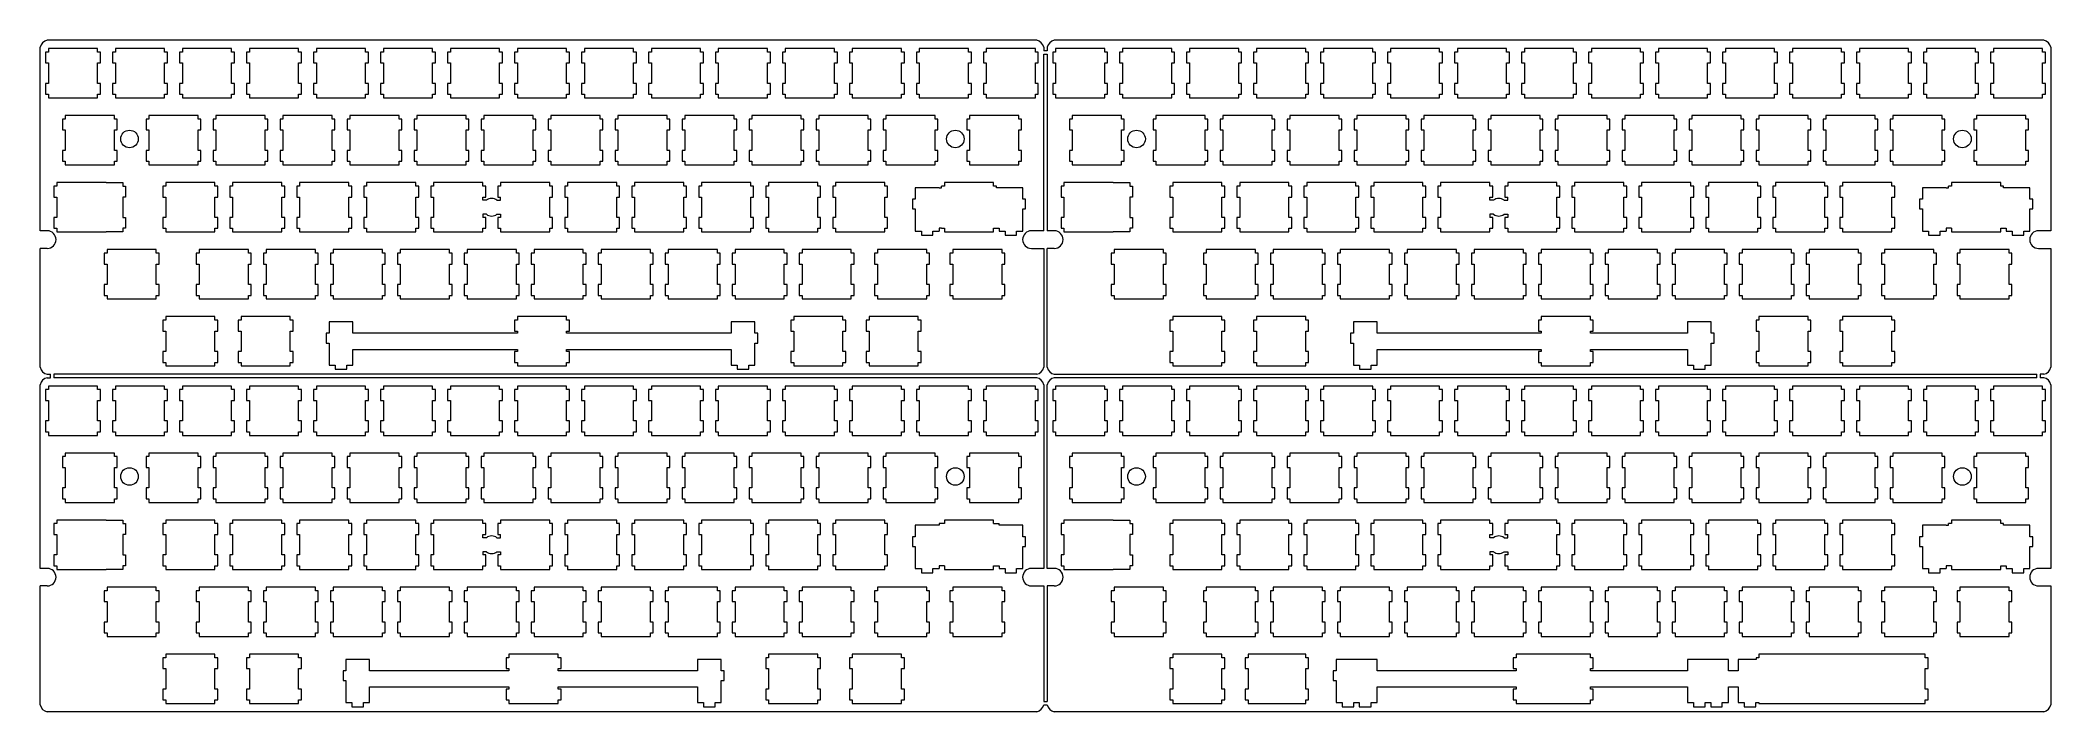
# Model space of a CAD drawing. Extents: x 0 to 572, y 0 to 191.
import ezdxf

# ---------------------------------------------------------------- set-up
doc = ezdxf.new("R2010")
doc.units = 0
doc.layers.get('0').update_dxf_attribs({"lineweight": 5})

msp = doc.modelspace()

# ---------------------------------------------------------------- linework, layer by layer
for p, q in [((0.09, 136.8), (0.09, 188.96)), ((4, 190.96), (2.09, 190.96)), ((283.47, 190.96), (4, 190.96)), ((285.47, 188.96), (285.47, 187.96)), ((286.47, 188.96), (286.47, 187.96)), ((290.37, 190.96), (288.47, 190.96)), ((569.85, 190.96), (290.37, 190.96)), ((571.85, 188.96), (571.85, 136.8)), ((2.43, 187.6), (1.63, 187.6)), ((1.63, 187.6), (1.63, 184.5)), ((1.63, 184.5), (2.43, 184.5)), ((2.43, 188.6), (2.43, 187.6)), ((16.43, 188.6), (2.43, 188.6)), ((2.43, 184.5), (2.43, 178.7)), ((16.43, 187.6), (16.43, 188.6)), ((17.23, 187.6), (16.43, 187.6)), ((16.43, 178.7), (16.43, 184.5)), ((16.43, 184.5), (17.23, 184.5)), ((17.23, 184.5), (17.23, 187.6)), ((21.48, 187.6), (20.68, 187.6)), ((20.68, 187.6), (20.68, 184.5)), ((20.68, 184.5), (21.48, 184.5)), ((21.48, 188.6), (21.48, 187.6)), ((35.48, 188.6), (21.48, 188.6)), ((21.48, 184.5), (21.48, 178.7)), ((35.48, 187.6), (35.48, 188.6)), ((36.28, 187.6), (35.48, 187.6)), ((35.48, 178.7), (35.48, 184.5)), ((35.48, 184.5), (36.28, 184.5)), ((36.28, 184.5), (36.28, 187.6)), ((40.53, 187.6), (39.73, 187.6)), ((39.73, 187.6), (39.73, 184.5)), ((39.73, 184.5), (40.53, 184.5)), ((40.53, 188.6), (40.53, 187.6)), ((54.53, 188.6), (40.53, 188.6)), ((40.53, 184.5), (40.53, 178.7)), ((54.53, 187.6), (54.53, 188.6)), ((55.33, 187.6), (54.53, 187.6)), ((54.53, 178.7), (54.53, 184.5)), ((54.53, 184.5), (55.33, 184.5)), ((55.33, 184.5), (55.33, 187.6)), ((59.58, 187.6), (58.78, 187.6)), ((58.78, 187.6), (58.78, 184.5)), ((58.78, 184.5), (59.58, 184.5)), ((59.58, 188.6), (59.58, 187.6)), ((73.58, 188.6), (59.58, 188.6)), ((59.58, 184.5), (59.58, 178.7)), ((73.58, 187.6), (73.58, 188.6)), ((74.38, 187.6), (73.58, 187.6)), ((73.58, 178.7), (73.58, 184.5)), ((73.58, 184.5), (74.38, 184.5)), ((74.38, 184.5), (74.38, 187.6)), ((78.63, 187.6), (77.83, 187.6)), ((77.83, 187.6), (77.83, 184.5)), ((77.83, 184.5), (78.63, 184.5)), ((78.63, 188.6), (78.63, 187.6)), ((92.63, 188.6), (78.63, 188.6)), ((78.63, 184.5), (78.63, 178.7)), ((92.63, 187.6), (92.63, 188.6)), ((93.43, 187.6), (92.63, 187.6)), ((92.63, 178.7), (92.63, 184.5)), ((92.63, 184.5), (93.43, 184.5)), ((93.43, 184.5), (93.43, 187.6)), ((97.68, 187.6), (96.88, 187.6)), ((96.88, 187.6), (96.88, 184.5)), ((96.88, 184.5), (97.68, 184.5)), ((97.68, 188.6), (97.68, 187.6)), ((111.68, 188.6), (97.68, 188.6)), ((97.68, 184.5), (97.68, 178.7)), ((111.68, 187.6), (111.68, 188.6)), ((112.48, 187.6), (111.68, 187.6)), ((111.68, 178.7), (111.68, 184.5)), ((111.68, 184.5), (112.48, 184.5)), ((112.48, 184.5), (112.48, 187.6)), ((116.73, 187.6), (115.93, 187.6)), ((115.93, 187.6), (115.93, 184.5)), ((115.93, 184.5), (116.73, 184.5)), ((116.73, 188.6), (116.73, 187.6)), ((130.73, 188.6), (116.73, 188.6)), ((116.73, 184.5), (116.73, 178.7)), ((130.73, 187.6), (130.73, 188.6)), ((131.53, 187.6), (130.73, 187.6)), ((130.73, 178.7), (130.73, 184.5)), ((130.73, 184.5), (131.53, 184.5)), ((131.53, 184.5), (131.53, 187.6)), ((135.78, 187.6), (134.98, 187.6)), ((134.98, 187.6), (134.98, 184.5)), ((134.98, 184.5), (135.78, 184.5)), ((135.78, 188.6), (135.78, 187.6)), ((149.78, 188.6), (135.78, 188.6)), ((135.78, 184.5), (135.78, 178.7)), ((149.78, 187.6), (149.78, 188.6)), ((150.58, 187.6), (149.78, 187.6)), ((149.78, 178.7), (149.78, 184.5)), ((149.78, 184.5), (150.58, 184.5)), ((150.58, 184.5), (150.58, 187.6)), ((154.83, 187.6), (154.03, 187.6)), ((154.03, 187.6), (154.03, 184.5)), ((154.03, 184.5), (154.83, 184.5)), ((154.83, 188.6), (154.83, 187.6)), ((168.83, 188.6), (154.83, 188.6)), ((154.83, 184.5), (154.83, 178.7)), ((168.83, 187.6), (168.83, 188.6)), ((169.63, 187.6), (168.83, 187.6)), ((168.83, 178.7), (168.83, 184.5)), ((168.83, 184.5), (169.63, 184.5)), ((169.63, 184.5), (169.63, 187.6)), ((173.88, 187.6), (173.08, 187.6)), ((173.08, 187.6), (173.08, 184.5)), ((173.08, 184.5), (173.88, 184.5)), ((173.88, 188.6), (173.88, 187.6)), ((187.88, 188.6), (173.88, 188.6)), ((173.88, 184.5), (173.88, 178.7)), ((187.88, 187.6), (187.88, 188.6)), ((188.68, 187.6), (187.88, 187.6)), ((187.88, 178.7), (187.88, 184.5)), ((187.88, 184.5), (188.68, 184.5)), ((188.68, 184.5), (188.68, 187.6)), ((192.93, 187.6), (192.13, 187.6)), ((192.13, 187.6), (192.13, 184.5)), ((192.13, 184.5), (192.93, 184.5)), ((192.93, 188.6), (192.93, 187.6)), ((206.93, 188.6), (192.93, 188.6)), ((192.93, 184.5), (192.93, 178.7)), ((206.93, 187.6), (206.93, 188.6)), ((207.73, 187.6), (206.93, 187.6)), ((206.93, 178.7), (206.93, 184.5)), ((206.93, 184.5), (207.73, 184.5)), ((207.73, 184.5), (207.73, 187.6)), ((211.98, 187.6), (211.18, 187.6)), ((211.18, 187.6), (211.18, 184.5)), ((211.18, 184.5), (211.98, 184.5)), ((211.98, 188.6), (211.98, 187.6)), ((225.98, 188.6), (211.98, 188.6)), ((211.98, 184.5), (211.98, 178.7)), ((225.98, 187.6), (225.98, 188.6)), ((226.78, 187.6), (225.98, 187.6)), ((225.98, 178.7), (225.98, 184.5)), ((225.98, 184.5), (226.78, 184.5)), ((226.78, 184.5), (226.78, 187.6)), ((231.03, 187.6), (230.23, 187.6)), ((230.23, 187.6), (230.23, 184.5)), ((230.23, 184.5), (231.03, 184.5)), ((231.03, 188.6), (231.03, 187.6)), ((245.03, 188.6), (231.03, 188.6)), ((231.03, 184.5), (231.03, 178.7)), ((245.03, 187.6), (245.03, 188.6)), ((245.83, 187.6), (245.03, 187.6)), ((245.03, 178.7), (245.03, 184.5)), ((245.03, 184.5), (245.83, 184.5)), ((245.83, 184.5), (245.83, 187.6)), ((250.08, 187.6), (249.28, 187.6)), ((249.28, 187.6), (249.28, 184.5)), ((249.28, 184.5), (250.08, 184.5)), ((250.08, 188.6), (250.08, 187.6)), ((264.08, 188.6), (250.08, 188.6)), ((250.08, 184.5), (250.08, 178.7)), ((264.08, 187.6), (264.08, 188.6)), ((264.88, 187.6), (264.08, 187.6)), ((264.08, 178.7), (264.08, 184.5)), ((264.08, 184.5), (264.88, 184.5)), ((264.88, 184.5), (264.88, 187.6)), ((269.13, 187.6), (268.33, 187.6)), ((268.33, 187.6), (268.33, 184.5)), ((268.33, 184.5), (269.13, 184.5)), ((269.13, 188.6), (269.13, 187.6)), ((283.13, 188.6), (269.13, 188.6)), ((269.13, 184.5), (269.13, 178.7)), ((283.13, 187.6), (283.13, 188.6)), ((283.93, 187.6), (283.13, 187.6)), ((283.13, 178.7), (283.13, 184.5)), ((283.13, 184.5), (283.93, 184.5)), ((283.93, 184.5), (283.93, 187.6)), ((286.47, 187.96), (285.47, 187.96)), ((285.47, 186.96), (286.47, 186.96)), ((285.47, 136.8), (285.47, 186.96)), ((286.47, 186.96), (286.47, 136.8)), ((288.81, 187.6), (288.01, 187.6)), ((288.01, 187.6), (288.01, 184.5)), ((288.01, 184.5), (288.81, 184.5)), ((288.81, 188.6), (288.81, 187.6)), ((302.81, 188.6), (288.81, 188.6)), ((288.81, 184.5), (288.81, 178.7)), ((302.81, 187.6), (302.81, 188.6)), ((303.61, 187.6), (302.81, 187.6)), ((302.81, 178.7), (302.81, 184.5)), ((302.81, 184.5), (303.61, 184.5)), ((303.61, 184.5), (303.61, 187.6)), ((307.86, 187.6), (307.06, 187.6)), ((307.06, 187.6), (307.06, 184.5)), ((307.06, 184.5), (307.86, 184.5)), ((307.86, 188.6), (307.86, 187.6)), ((321.86, 188.6), (307.86, 188.6)), ((307.86, 184.5), (307.86, 178.7)), ((321.86, 187.6), (321.86, 188.6)), ((322.66, 187.6), (321.86, 187.6)), ((321.86, 178.7), (321.86, 184.5)), ((321.86, 184.5), (322.66, 184.5)), ((322.66, 184.5), (322.66, 187.6)), ((326.91, 187.6), (326.11, 187.6)), ((326.11, 187.6), (326.11, 184.5)), ((326.11, 184.5), (326.91, 184.5)), ((326.91, 188.6), (326.91, 187.6)), ((340.91, 188.6), (326.91, 188.6)), ((326.91, 184.5), (326.91, 178.7)), ((340.91, 187.6), (340.91, 188.6)), ((341.71, 187.6), (340.91, 187.6)), ((340.91, 178.7), (340.91, 184.5)), ((340.91, 184.5), (341.71, 184.5)), ((341.71, 184.5), (341.71, 187.6)), ((345.96, 187.6), (345.16, 187.6)), ((345.16, 187.6), (345.16, 184.5)), ((345.16, 184.5), (345.96, 184.5)), ((345.96, 188.6), (345.96, 187.6)), ((359.96, 188.6), (345.96, 188.6)), ((345.96, 184.5), (345.96, 178.7)), ((359.96, 187.6), (359.96, 188.6)), ((360.76, 187.6), (359.96, 187.6)), ((359.96, 178.7), (359.96, 184.5)), ((359.96, 184.5), (360.76, 184.5)), ((360.76, 184.5), (360.76, 187.6)), ((365.01, 187.6), (364.21, 187.6)), ((364.21, 187.6), (364.21, 184.5)), ((364.21, 184.5), (365.01, 184.5)), ((365.01, 188.6), (365.01, 187.6)), ((379.01, 188.6), (365.01, 188.6)), ((365.01, 184.5), (365.01, 178.7)), ((379.01, 187.6), (379.01, 188.6)), ((379.81, 187.6), (379.01, 187.6)), ((379.01, 178.7), (379.01, 184.5)), ((379.01, 184.5), (379.81, 184.5)), ((379.81, 184.5), (379.81, 187.6)), ((384.06, 187.6), (383.26, 187.6)), ((383.26, 187.6), (383.26, 184.5)), ((383.26, 184.5), (384.06, 184.5)), ((384.06, 188.6), (384.06, 187.6)), ((398.06, 188.6), (384.06, 188.6)), ((384.06, 184.5), (384.06, 178.7)), ((398.06, 187.6), (398.06, 188.6)), ((398.86, 187.6), (398.06, 187.6)), ((398.06, 178.7), (398.06, 184.5)), ((398.06, 184.5), (398.86, 184.5)), ((398.86, 184.5), (398.86, 187.6)), ((403.11, 187.6), (402.31, 187.6)), ((402.31, 187.6), (402.31, 184.5)), ((402.31, 184.5), (403.11, 184.5)), ((403.11, 188.6), (403.11, 187.6)), ((417.11, 188.6), (403.11, 188.6)), ((403.11, 184.5), (403.11, 178.7)), ((417.11, 187.6), (417.11, 188.6)), ((417.91, 187.6), (417.11, 187.6)), ((417.11, 178.7), (417.11, 184.5)), ((417.11, 184.5), (417.91, 184.5)), ((417.91, 184.5), (417.91, 187.6)), ((422.16, 187.6), (421.36, 187.6)), ((421.36, 187.6), (421.36, 184.5)), ((421.36, 184.5), (422.16, 184.5)), ((422.16, 188.6), (422.16, 187.6)), ((436.16, 188.6), (422.16, 188.6)), ((422.16, 184.5), (422.16, 178.7)), ((436.16, 187.6), (436.16, 188.6)), ((436.96, 187.6), (436.16, 187.6)), ((436.16, 178.7), (436.16, 184.5)), ((436.16, 184.5), (436.96, 184.5)), ((436.96, 184.5), (436.96, 187.6)), ((441.21, 187.6), (440.41, 187.6)), ((440.41, 187.6), (440.41, 184.5)), ((440.41, 184.5), (441.21, 184.5)), ((441.21, 188.6), (441.21, 187.6)), ((455.21, 188.6), (441.21, 188.6)), ((441.21, 184.5), (441.21, 178.7)), ((455.21, 187.6), (455.21, 188.6)), ((456.01, 187.6), (455.21, 187.6)), ((455.21, 178.7), (455.21, 184.5)), ((455.21, 184.5), (456.01, 184.5)), ((456.01, 184.5), (456.01, 187.6)), ((460.26, 187.6), (459.46, 187.6)), ((459.46, 187.6), (459.46, 184.5)), ((459.46, 184.5), (460.26, 184.5)), ((460.26, 188.6), (460.26, 187.6)), ((474.26, 188.6), (460.26, 188.6)), ((460.26, 184.5), (460.26, 178.7)), ((474.26, 187.6), (474.26, 188.6)), ((475.06, 187.6), (474.26, 187.6)), ((474.26, 178.7), (474.26, 184.5)), ((474.26, 184.5), (475.06, 184.5)), ((475.06, 184.5), (475.06, 187.6)), ((479.31, 187.6), (478.51, 187.6)), ((478.51, 187.6), (478.51, 184.5)), ((478.51, 184.5), (479.31, 184.5)), ((479.31, 188.6), (479.31, 187.6)), ((493.31, 188.6), (479.31, 188.6)), ((479.31, 184.5), (479.31, 178.7)), ((493.31, 187.6), (493.31, 188.6)), ((494.11, 187.6), (493.31, 187.6)), ((493.31, 178.7), (493.31, 184.5)), ((493.31, 184.5), (494.11, 184.5)), ((494.11, 184.5), (494.11, 187.6)), ((498.36, 187.6), (497.56, 187.6)), ((497.56, 187.6), (497.56, 184.5)), ((497.56, 184.5), (498.36, 184.5)), ((498.36, 188.6), (498.36, 187.6)), ((512.36, 188.6), (498.36, 188.6)), ((498.36, 184.5), (498.36, 178.7)), ((512.36, 187.6), (512.36, 188.6)), ((513.16, 187.6), (512.36, 187.6)), ((512.36, 178.7), (512.36, 184.5)), ((512.36, 184.5), (513.16, 184.5)), ((513.16, 184.5), (513.16, 187.6)), ((517.41, 187.6), (516.61, 187.6)), ((516.61, 187.6), (516.61, 184.5)), ((516.61, 184.5), (517.41, 184.5)), ((517.41, 188.6), (517.41, 187.6)), ((531.41, 188.6), (517.41, 188.6)), ((517.41, 184.5), (517.41, 178.7)), ((531.41, 187.6), (531.41, 188.6)), ((532.21, 187.6), (531.41, 187.6)), ((531.41, 178.7), (531.41, 184.5)), ((531.41, 184.5), (532.21, 184.5)), ((532.21, 184.5), (532.21, 187.6)), ((536.46, 187.6), (535.66, 187.6)), ((535.66, 187.6), (535.66, 184.5)), ((535.66, 184.5), (536.46, 184.5)), ((536.46, 188.6), (536.46, 187.6)), ((550.46, 188.6), (536.46, 188.6)), ((536.46, 184.5), (536.46, 178.7)), ((550.46, 187.6), (550.46, 188.6)), ((551.26, 187.6), (550.46, 187.6)), ((550.46, 178.7), (550.46, 184.5)), ((550.46, 184.5), (551.26, 184.5)), ((551.26, 184.5), (551.26, 187.6)), ((555.51, 187.6), (554.71, 187.6)), ((554.71, 187.6), (554.71, 184.5)), ((554.71, 184.5), (555.51, 184.5)), ((555.51, 188.6), (555.51, 187.6)), ((569.51, 188.6), (555.51, 188.6)), ((555.51, 184.5), (555.51, 178.7)), ((569.51, 187.6), (569.51, 188.6)), ((570.31, 187.6), (569.51, 187.6)), ((569.51, 178.7), (569.51, 184.5)), ((569.51, 184.5), (570.31, 184.5)), ((570.31, 184.5), (570.31, 187.6)), ((2.43, 178.7), (1.63, 178.7)), ((1.63, 178.7), (1.63, 175.6)), ((17.23, 178.7), (16.43, 178.7)), ((17.23, 175.6), (17.23, 178.7)), ((21.48, 178.7), (20.68, 178.7)), ((20.68, 178.7), (20.68, 175.6)), ((36.28, 178.7), (35.48, 178.7)), ((36.28, 175.6), (36.28, 178.7)), ((40.53, 178.7), (39.73, 178.7)), ((39.73, 178.7), (39.73, 175.6)), ((55.33, 178.7), (54.53, 178.7)), ((55.33, 175.6), (55.33, 178.7)), ((59.58, 178.7), (58.78, 178.7)), ((58.78, 178.7), (58.78, 175.6)), ((74.38, 178.7), (73.58, 178.7)), ((74.38, 175.6), (74.38, 178.7)), ((78.63, 178.7), (77.83, 178.7)), ((77.83, 178.7), (77.83, 175.6)), ((93.43, 178.7), (92.63, 178.7)), ((93.43, 175.6), (93.43, 178.7)), ((97.68, 178.7), (96.88, 178.7)), ((96.88, 178.7), (96.88, 175.6)), ((112.48, 178.7), (111.68, 178.7)), ((112.48, 175.6), (112.48, 178.7)), ((116.73, 178.7), (115.93, 178.7)), ((115.93, 178.7), (115.93, 175.6)), ((131.53, 178.7), (130.73, 178.7)), ((131.53, 175.6), (131.53, 178.7)), ((135.78, 178.7), (134.98, 178.7)), ((134.98, 178.7), (134.98, 175.6)), ((150.58, 178.7), (149.78, 178.7)), ((150.58, 175.6), (150.58, 178.7)), ((154.83, 178.7), (154.03, 178.7)), ((154.03, 178.7), (154.03, 175.6)), ((169.63, 178.7), (168.83, 178.7)), ((169.63, 175.6), (169.63, 178.7)), ((173.88, 178.7), (173.08, 178.7)), ((173.08, 178.7), (173.08, 175.6)), ((188.68, 178.7), (187.88, 178.7)), ((188.68, 175.6), (188.68, 178.7)), ((192.93, 178.7), (192.13, 178.7)), ((192.13, 178.7), (192.13, 175.6)), ((207.73, 178.7), (206.93, 178.7)), ((207.73, 175.6), (207.73, 178.7)), ((211.98, 178.7), (211.18, 178.7)), ((211.18, 178.7), (211.18, 175.6)), ((226.78, 178.7), (225.98, 178.7)), ((226.78, 175.6), (226.78, 178.7)), ((231.03, 178.7), (230.23, 178.7)), ((230.23, 178.7), (230.23, 175.6)), ((245.83, 178.7), (245.03, 178.7)), ((245.83, 175.6), (245.83, 178.7)), ((250.08, 178.7), (249.28, 178.7)), ((249.28, 178.7), (249.28, 175.6)), ((264.88, 178.7), (264.08, 178.7)), ((264.88, 175.6), (264.88, 178.7)), ((269.13, 178.7), (268.33, 178.7)), ((268.33, 178.7), (268.33, 175.6)), ((283.93, 178.7), (283.13, 178.7)), ((283.93, 175.6), (283.93, 178.7)), ((288.81, 178.7), (288.01, 178.7)), ((288.01, 178.7), (288.01, 175.6)), ((303.61, 178.7), (302.81, 178.7)), ((303.61, 175.6), (303.61, 178.7)), ((307.86, 178.7), (307.06, 178.7)), ((307.06, 178.7), (307.06, 175.6)), ((322.66, 178.7), (321.86, 178.7)), ((322.66, 175.6), (322.66, 178.7)), ((326.91, 178.7), (326.11, 178.7)), ((326.11, 178.7), (326.11, 175.6)), ((341.71, 178.7), (340.91, 178.7)), ((341.71, 175.6), (341.71, 178.7)), ((345.96, 178.7), (345.16, 178.7)), ((345.16, 178.7), (345.16, 175.6)), ((360.76, 178.7), (359.96, 178.7)), ((360.76, 175.6), (360.76, 178.7)), ((365.01, 178.7), (364.21, 178.7)), ((364.21, 178.7), (364.21, 175.6)), ((379.81, 178.7), (379.01, 178.7)), ((379.81, 175.6), (379.81, 178.7)), ((384.06, 178.7), (383.26, 178.7)), ((383.26, 178.7), (383.26, 175.6)), ((398.86, 178.7), (398.06, 178.7)), ((398.86, 175.6), (398.86, 178.7)), ((403.11, 178.7), (402.31, 178.7)), ((402.31, 178.7), (402.31, 175.6)), ((417.91, 178.7), (417.11, 178.7)), ((417.91, 175.6), (417.91, 178.7)), ((422.16, 178.7), (421.36, 178.7)), ((421.36, 178.7), (421.36, 175.6)), ((436.96, 178.7), (436.16, 178.7)), ((436.96, 175.6), (436.96, 178.7)), ((441.21, 178.7), (440.41, 178.7)), ((440.41, 178.7), (440.41, 175.6)), ((456.01, 178.7), (455.21, 178.7)), ((456.01, 175.6), (456.01, 178.7)), ((460.26, 178.7), (459.46, 178.7)), ((459.46, 178.7), (459.46, 175.6)), ((475.06, 178.7), (474.26, 178.7)), ((475.06, 175.6), (475.06, 178.7)), ((479.31, 178.7), (478.51, 178.7)), ((478.51, 178.7), (478.51, 175.6)), ((494.11, 178.7), (493.31, 178.7)), ((494.11, 175.6), (494.11, 178.7)), ((498.36, 178.7), (497.56, 178.7)), ((497.56, 178.7), (497.56, 175.6)), ((513.16, 178.7), (512.36, 178.7)), ((513.16, 175.6), (513.16, 178.7)), ((517.41, 178.7), (516.61, 178.7)), ((516.61, 178.7), (516.61, 175.6)), ((532.21, 178.7), (531.41, 178.7)), ((532.21, 175.6), (532.21, 178.7)), ((536.46, 178.7), (535.66, 178.7)), ((535.66, 178.7), (535.66, 175.6)), ((551.26, 178.7), (550.46, 178.7)), ((551.26, 175.6), (551.26, 178.7)), ((555.51, 178.7), (554.71, 178.7)), ((554.71, 178.7), (554.71, 175.6)), ((570.31, 178.7), (569.51, 178.7)), ((570.31, 175.6), (570.31, 178.7)), ((1.63, 175.6), (2.43, 175.6)), ((2.43, 175.6), (2.43, 174.6)), ((2.43, 174.6), (16.43, 174.6)), ((16.43, 174.6), (16.43, 175.6)), ((16.43, 175.6), (17.23, 175.6)), ((20.68, 175.6), (21.48, 175.6)), ((21.48, 175.6), (21.48, 174.6)), ((21.48, 174.6), (35.48, 174.6)), ((35.48, 174.6), (35.48, 175.6)), ((35.48, 175.6), (36.28, 175.6)), ((39.73, 175.6), (40.53, 175.6)), ((40.53, 175.6), (40.53, 174.6)), ((40.53, 174.6), (54.53, 174.6)), ((54.53, 174.6), (54.53, 175.6)), ((54.53, 175.6), (55.33, 175.6)), ((58.78, 175.6), (59.58, 175.6)), ((59.58, 175.6), (59.58, 174.6)), ((59.58, 174.6), (73.58, 174.6)), ((73.58, 174.6), (73.58, 175.6)), ((73.58, 175.6), (74.38, 175.6)), ((77.83, 175.6), (78.63, 175.6)), ((78.63, 175.6), (78.63, 174.6)), ((78.63, 174.6), (92.63, 174.6)), ((92.63, 174.6), (92.63, 175.6)), ((92.63, 175.6), (93.43, 175.6)), ((96.88, 175.6), (97.68, 175.6)), ((97.68, 175.6), (97.68, 174.6)), ((97.68, 174.6), (111.68, 174.6)), ((111.68, 174.6), (111.68, 175.6)), ((111.68, 175.6), (112.48, 175.6)), ((115.93, 175.6), (116.73, 175.6)), ((116.73, 175.6), (116.73, 174.6)), ((116.73, 174.6), (130.73, 174.6)), ((130.73, 174.6), (130.73, 175.6)), ((130.73, 175.6), (131.53, 175.6)), ((134.98, 175.6), (135.78, 175.6)), ((135.78, 175.6), (135.78, 174.6)), ((135.78, 174.6), (149.78, 174.6)), ((149.78, 174.6), (149.78, 175.6)), ((149.78, 175.6), (150.58, 175.6)), ((154.03, 175.6), (154.83, 175.6)), ((154.83, 175.6), (154.83, 174.6)), ((154.83, 174.6), (168.83, 174.6)), ((168.83, 174.6), (168.83, 175.6)), ((168.83, 175.6), (169.63, 175.6)), ((173.08, 175.6), (173.88, 175.6)), ((173.88, 175.6), (173.88, 174.6)), ((173.88, 174.6), (187.88, 174.6)), ((187.88, 174.6), (187.88, 175.6)), ((187.88, 175.6), (188.68, 175.6)), ((192.13, 175.6), (192.93, 175.6)), ((192.93, 175.6), (192.93, 174.6)), ((192.93, 174.6), (206.93, 174.6)), ((206.93, 174.6), (206.93, 175.6)), ((206.93, 175.6), (207.73, 175.6)), ((211.18, 175.6), (211.98, 175.6)), ((211.98, 175.6), (211.98, 174.6)), ((211.98, 174.6), (225.98, 174.6)), ((225.98, 174.6), (225.98, 175.6)), ((225.98, 175.6), (226.78, 175.6)), ((230.23, 175.6), (231.03, 175.6)), ((231.03, 175.6), (231.03, 174.6)), ((231.03, 174.6), (245.03, 174.6)), ((245.03, 174.6), (245.03, 175.6)), ((245.03, 175.6), (245.83, 175.6)), ((249.28, 175.6), (250.08, 175.6)), ((250.08, 175.6), (250.08, 174.6)), ((250.08, 174.6), (264.08, 174.6)), ((264.08, 174.6), (264.08, 175.6)), ((264.08, 175.6), (264.88, 175.6)), ((268.33, 175.6), (269.13, 175.6)), ((269.13, 175.6), (269.13, 174.6)), ((269.13, 174.6), (283.13, 174.6)), ((283.13, 174.6), (283.13, 175.6)), ((283.13, 175.6), (283.93, 175.6)), ((288.01, 175.6), (288.81, 175.6)), ((288.81, 175.6), (288.81, 174.6)), ((288.81, 174.6), (302.81, 174.6)), ((302.81, 174.6), (302.81, 175.6)), ((302.81, 175.6), (303.61, 175.6)), ((307.06, 175.6), (307.86, 175.6)), ((307.86, 175.6), (307.86, 174.6)), ((307.86, 174.6), (321.86, 174.6)), ((321.86, 174.6), (321.86, 175.6)), ((321.86, 175.6), (322.66, 175.6)), ((326.11, 175.6), (326.91, 175.6)), ((326.91, 175.6), (326.91, 174.6)), ((326.91, 174.6), (340.91, 174.6)), ((340.91, 174.6), (340.91, 175.6)), ((340.91, 175.6), (341.71, 175.6)), ((345.16, 175.6), (345.96, 175.6)), ((345.96, 175.6), (345.96, 174.6)), ((345.96, 174.6), (359.96, 174.6)), ((359.96, 174.6), (359.96, 175.6)), ((359.96, 175.6), (360.76, 175.6)), ((364.21, 175.6), (365.01, 175.6)), ((365.01, 175.6), (365.01, 174.6)), ((365.01, 174.6), (379.01, 174.6)), ((379.01, 174.6), (379.01, 175.6)), ((379.01, 175.6), (379.81, 175.6)), ((383.26, 175.6), (384.06, 175.6)), ((384.06, 175.6), (384.06, 174.6)), ((384.06, 174.6), (398.06, 174.6)), ((398.06, 174.6), (398.06, 175.6)), ((398.06, 175.6), (398.86, 175.6)), ((402.31, 175.6), (403.11, 175.6)), ((403.11, 175.6), (403.11, 174.6)), ((403.11, 174.6), (417.11, 174.6)), ((417.11, 174.6), (417.11, 175.6)), ((417.11, 175.6), (417.91, 175.6)), ((421.36, 175.6), (422.16, 175.6)), ((422.16, 175.6), (422.16, 174.6)), ((422.16, 174.6), (436.16, 174.6)), ((436.16, 174.6), (436.16, 175.6)), ((436.16, 175.6), (436.96, 175.6)), ((440.41, 175.6), (441.21, 175.6)), ((441.21, 175.6), (441.21, 174.6)), ((441.21, 174.6), (455.21, 174.6)), ((455.21, 174.6), (455.21, 175.6)), ((455.21, 175.6), (456.01, 175.6)), ((459.46, 175.6), (460.26, 175.6)), ((460.26, 175.6), (460.26, 174.6)), ((460.26, 174.6), (474.26, 174.6)), ((474.26, 174.6), (474.26, 175.6)), ((474.26, 175.6), (475.06, 175.6)), ((478.51, 175.6), (479.31, 175.6)), ((479.31, 175.6), (479.31, 174.6)), ((479.31, 174.6), (493.31, 174.6)), ((493.31, 174.6), (493.31, 175.6)), ((493.31, 175.6), (494.11, 175.6)), ((497.56, 175.6), (498.36, 175.6)), ((498.36, 175.6), (498.36, 174.6)), ((498.36, 174.6), (512.36, 174.6)), ((512.36, 174.6), (512.36, 175.6)), ((512.36, 175.6), (513.16, 175.6)), ((516.61, 175.6), (517.41, 175.6)), ((517.41, 175.6), (517.41, 174.6)), ((517.41, 174.6), (531.41, 174.6)), ((531.41, 174.6), (531.41, 175.6)), ((531.41, 175.6), (532.21, 175.6)), ((535.66, 175.6), (536.46, 175.6)), ((536.46, 175.6), (536.46, 174.6)), ((536.46, 174.6), (550.46, 174.6)), ((550.46, 174.6), (550.46, 175.6)), ((550.46, 175.6), (551.26, 175.6)), ((554.71, 175.6), (555.51, 175.6)), ((555.51, 175.6), (555.51, 174.6)), ((555.51, 174.6), (569.51, 174.6)), ((569.51, 174.6), (569.51, 175.6)), ((569.51, 175.6), (570.31, 175.6)), ((7.19, 168.55), (6.4, 168.55)), ((6.4, 168.55), (6.4, 165.45)), ((7.19, 169.55), (7.19, 168.55)), ((21.19, 169.55), (7.19, 169.55)), ((21.19, 168.55), (21.19, 169.55)), ((21.99, 168.55), (21.19, 168.55)), ((21.99, 165.45), (21.99, 168.55)), ((31.01, 168.55), (30.21, 168.55)), ((30.21, 168.55), (30.21, 165.45)), ((31.01, 169.55), (31.01, 168.55)), ((45.01, 169.55), (31.01, 169.55)), ((45.01, 168.55), (45.01, 169.55)), ((45.81, 168.55), (45.01, 168.55)), ((45.81, 165.45), (45.81, 168.55)), ((50.06, 168.55), (49.26, 168.55)), ((49.26, 168.55), (49.26, 165.45)), ((50.06, 169.55), (50.06, 168.55)), ((64.06, 169.55), (50.06, 169.55)), ((64.06, 168.55), (64.06, 169.55)), ((64.86, 168.55), (64.06, 168.55)), ((64.86, 165.45), (64.86, 168.55)), ((69.11, 168.55), (68.31, 168.55)), ((68.31, 168.55), (68.31, 165.45)), ((69.11, 169.55), (69.11, 168.55)), ((83.11, 169.55), (69.11, 169.55)), ((83.11, 168.55), (83.11, 169.55)), ((83.91, 168.55), (83.11, 168.55)), ((83.91, 165.45), (83.91, 168.55)), ((88.16, 168.55), (87.36, 168.55)), ((87.36, 168.55), (87.36, 165.45)), ((88.16, 169.55), (88.16, 168.55)), ((102.16, 169.55), (88.16, 169.55)), ((102.16, 168.55), (102.16, 169.55)), ((102.96, 168.55), (102.16, 168.55)), ((102.96, 165.45), (102.96, 168.55)), ((107.21, 168.55), (106.41, 168.55)), ((106.41, 168.55), (106.41, 165.45)), ((107.21, 169.55), (107.21, 168.55)), ((121.21, 169.55), (107.21, 169.55)), ((121.21, 168.55), (121.21, 169.55)), ((122.01, 168.55), (121.21, 168.55)), ((122.01, 165.45), (122.01, 168.55)), ((126.26, 168.55), (125.46, 168.55)), ((125.46, 168.55), (125.46, 165.45)), ((126.26, 169.55), (126.26, 168.55)), ((140.26, 169.55), (126.26, 169.55)), ((140.26, 168.55), (140.26, 169.55)), ((141.06, 168.55), (140.26, 168.55)), ((141.06, 165.45), (141.06, 168.55)), ((145.31, 168.55), (144.51, 168.55)), ((144.51, 168.55), (144.51, 165.45)), ((145.31, 169.55), (145.31, 168.55)), ((159.31, 169.55), (145.31, 169.55)), ((159.31, 168.55), (159.31, 169.55)), ((160.11, 168.55), (159.31, 168.55)), ((160.11, 165.45), (160.11, 168.55)), ((164.36, 168.55), (163.56, 168.55)), ((163.56, 168.55), (163.56, 165.45)), ((164.36, 169.55), (164.36, 168.55)), ((178.36, 169.55), (164.36, 169.55)), ((178.36, 168.55), (178.36, 169.55)), ((179.16, 168.55), (178.36, 168.55)), ((179.16, 165.45), (179.16, 168.55)), ((183.41, 168.55), (182.61, 168.55)), ((182.61, 168.55), (182.61, 165.45)), ((183.41, 169.55), (183.41, 168.55)), ((197.41, 169.55), (183.41, 169.55)), ((197.41, 168.55), (197.41, 169.55)), ((198.21, 168.55), (197.41, 168.55)), ((198.21, 165.45), (198.21, 168.55)), ((202.46, 168.55), (201.66, 168.55)), ((201.66, 168.55), (201.66, 165.45)), ((202.46, 169.55), (202.46, 168.55)), ((216.46, 169.55), (202.46, 169.55)), ((216.46, 168.55), (216.46, 169.55)), ((217.26, 168.55), (216.46, 168.55)), ((217.26, 165.45), (217.26, 168.55)), ((221.51, 168.55), (220.71, 168.55)), ((220.71, 168.55), (220.71, 165.45)), ((221.51, 169.55), (221.51, 168.55)), ((235.51, 169.55), (221.51, 169.55)), ((235.51, 168.55), (235.51, 169.55)), ((236.31, 168.55), (235.51, 168.55)), ((236.31, 165.45), (236.31, 168.55)), ((240.56, 168.55), (239.76, 168.55)), ((239.76, 168.55), (239.76, 165.45)), ((240.56, 169.55), (240.56, 168.55)), ((254.56, 169.55), (240.56, 169.55)), ((254.56, 168.55), (254.56, 169.55)), ((255.36, 168.55), (254.56, 168.55)), ((255.36, 165.45), (255.36, 168.55)), ((264.37, 168.55), (263.57, 168.55)), ((263.57, 168.55), (263.57, 165.45)), ((264.37, 169.55), (264.37, 168.55)), ((278.37, 169.55), (264.37, 169.55)), ((278.37, 168.55), (278.37, 169.55)), ((279.17, 168.55), (278.37, 168.55)), ((279.17, 165.45), (279.17, 168.55)), ((293.57, 168.55), (292.77, 168.55)), ((292.77, 168.55), (292.77, 165.45)), ((293.57, 169.55), (293.57, 168.55)), ((307.57, 169.55), (293.57, 169.55)), ((307.57, 168.55), (307.57, 169.55)), ((308.37, 168.55), (307.57, 168.55)), ((308.37, 165.45), (308.37, 168.55)), ((317.38, 168.55), (316.58, 168.55)), ((316.58, 168.55), (316.58, 165.45)), ((317.38, 169.55), (317.38, 168.55)), ((331.38, 169.55), (317.38, 169.55)), ((331.38, 168.55), (331.38, 169.55)), ((332.18, 168.55), (331.38, 168.55)), ((332.18, 165.45), (332.18, 168.55)), ((336.43, 168.55), (335.63, 168.55)), ((335.63, 168.55), (335.63, 165.45)), ((336.43, 169.55), (336.43, 168.55)), ((350.43, 169.55), (336.43, 169.55)), ((350.43, 168.55), (350.43, 169.55)), ((351.23, 168.55), (350.43, 168.55)), ((351.23, 165.45), (351.23, 168.55)), ((355.48, 168.55), (354.68, 168.55)), ((354.68, 168.55), (354.68, 165.45)), ((355.48, 169.55), (355.48, 168.55)), ((369.48, 169.55), (355.48, 169.55)), ((369.48, 168.55), (369.48, 169.55)), ((370.28, 168.55), (369.48, 168.55)), ((370.28, 165.45), (370.28, 168.55)), ((374.53, 168.55), (373.73, 168.55)), ((373.73, 168.55), (373.73, 165.45)), ((374.53, 169.55), (374.53, 168.55)), ((388.53, 169.55), (374.53, 169.55)), ((388.53, 168.55), (388.53, 169.55)), ((389.33, 168.55), (388.53, 168.55)), ((389.33, 165.45), (389.33, 168.55)), ((393.58, 168.55), (392.78, 168.55)), ((392.78, 168.55), (392.78, 165.45)), ((393.58, 169.55), (393.58, 168.55)), ((407.58, 169.55), (393.58, 169.55)), ((407.58, 168.55), (407.58, 169.55)), ((408.38, 168.55), (407.58, 168.55)), ((408.38, 165.45), (408.38, 168.55)), ((412.63, 168.55), (411.83, 168.55)), ((411.83, 168.55), (411.83, 165.45)), ((412.63, 169.55), (412.63, 168.55)), ((426.63, 169.55), (412.63, 169.55)), ((426.63, 168.55), (426.63, 169.55)), ((427.43, 168.55), (426.63, 168.55)), ((427.43, 165.45), (427.43, 168.55)), ((431.68, 168.55), (430.88, 168.55)), ((430.88, 168.55), (430.88, 165.45)), ((431.68, 169.55), (431.68, 168.55)), ((445.68, 169.55), (431.68, 169.55)), ((445.68, 168.55), (445.68, 169.55)), ((446.48, 168.55), (445.68, 168.55)), ((446.48, 165.45), (446.48, 168.55)), ((450.73, 168.55), (449.93, 168.55)), ((449.93, 168.55), (449.93, 165.45)), ((450.73, 169.55), (450.73, 168.55)), ((464.73, 169.55), (450.73, 169.55)), ((464.73, 168.55), (464.73, 169.55)), ((465.53, 168.55), (464.73, 168.55)), ((465.53, 165.45), (465.53, 168.55)), ((469.78, 168.55), (468.98, 168.55)), ((468.98, 168.55), (468.98, 165.45)), ((469.78, 169.55), (469.78, 168.55)), ((483.78, 169.55), (469.78, 169.55)), ((483.78, 168.55), (483.78, 169.55)), ((484.58, 168.55), (483.78, 168.55)), ((484.58, 165.45), (484.58, 168.55)), ((488.83, 168.55), (488.03, 168.55)), ((488.03, 168.55), (488.03, 165.45)), ((488.83, 169.55), (488.83, 168.55)), ((502.83, 169.55), (488.83, 169.55)), ((502.83, 168.55), (502.83, 169.55)), ((503.63, 168.55), (502.83, 168.55)), ((503.63, 165.45), (503.63, 168.55)), ((507.88, 168.55), (507.08, 168.55)), ((507.08, 168.55), (507.08, 165.45)), ((507.88, 169.55), (507.88, 168.55)), ((521.88, 169.55), (507.88, 169.55)), ((521.88, 168.55), (521.88, 169.55)), ((522.68, 168.55), (521.88, 168.55)), ((522.68, 165.45), (522.68, 168.55)), ((526.93, 168.55), (526.13, 168.55)), ((526.13, 168.55), (526.13, 165.45)), ((526.93, 169.55), (526.93, 168.55)), ((540.93, 169.55), (526.93, 169.55)), ((540.93, 168.55), (540.93, 169.55)), ((541.73, 168.55), (540.93, 168.55)), ((541.73, 165.45), (541.73, 168.55)), ((550.75, 168.55), (549.95, 168.55)), ((549.95, 168.55), (549.95, 165.45)), ((550.75, 169.55), (550.75, 168.55)), ((564.75, 169.55), (550.75, 169.55)), ((564.75, 168.55), (564.75, 169.55)), ((565.55, 168.55), (564.75, 168.55)), ((565.55, 165.45), (565.55, 168.55)), ((6.4, 165.45), (7.19, 165.45)), ((7.19, 165.45), (7.19, 159.65)), ((21.19, 159.65), (21.19, 165.45)), ((21.19, 165.45), (21.99, 165.45)), ((30.21, 165.45), (31.01, 165.45)), ((31.01, 165.45), (31.01, 159.65)), ((45.01, 159.65), (45.01, 165.45)), ((45.01, 165.45), (45.81, 165.45)), ((49.26, 165.45), (50.06, 165.45)), ((50.06, 165.45), (50.06, 159.65)), ((64.06, 159.65), (64.06, 165.45)), ((64.06, 165.45), (64.86, 165.45)), ((68.31, 165.45), (69.11, 165.45)), ((69.11, 165.45), (69.11, 159.65)), ((83.11, 159.65), (83.11, 165.45)), ((83.11, 165.45), (83.91, 165.45)), ((87.36, 165.45), (88.16, 165.45)), ((88.16, 165.45), (88.16, 159.65)), ((102.16, 159.65), (102.16, 165.45)), ((102.16, 165.45), (102.96, 165.45)), ((106.41, 165.45), (107.21, 165.45)), ((107.21, 165.45), (107.21, 159.65)), ((121.21, 159.65), (121.21, 165.45)), ((121.21, 165.45), (122.01, 165.45)), ((125.46, 165.45), (126.26, 165.45)), ((126.26, 165.45), (126.26, 159.65)), ((140.26, 159.65), (140.26, 165.45)), ((140.26, 165.45), (141.06, 165.45)), ((144.51, 165.45), (145.31, 165.45)), ((145.31, 165.45), (145.31, 159.65)), ((159.31, 159.65), (159.31, 165.45)), ((159.31, 165.45), (160.11, 165.45)), ((163.56, 165.45), (164.36, 165.45)), ((164.36, 165.45), (164.36, 159.65)), ((178.36, 159.65), (178.36, 165.45)), ((178.36, 165.45), (179.16, 165.45)), ((182.61, 165.45), (183.41, 165.45)), ((183.41, 165.45), (183.41, 159.65)), ((197.41, 159.65), (197.41, 165.45)), ((197.41, 165.45), (198.21, 165.45)), ((201.66, 165.45), (202.46, 165.45)), ((202.46, 165.45), (202.46, 159.65)), ((216.46, 159.65), (216.46, 165.45)), ((216.46, 165.45), (217.26, 165.45)), ((220.71, 165.45), (221.51, 165.45)), ((221.51, 165.45), (221.51, 159.65)), ((235.51, 159.65), (235.51, 165.45)), ((235.51, 165.45), (236.31, 165.45)), ((239.76, 165.45), (240.56, 165.45)), ((240.56, 165.45), (240.56, 159.65)), ((254.56, 159.65), (254.56, 165.45)), ((254.56, 165.45), (255.36, 165.45)), ((263.57, 165.45), (264.37, 165.45)), ((264.37, 165.45), (264.37, 159.65)), ((278.37, 159.65), (278.37, 165.45)), ((278.37, 165.45), (279.17, 165.45)), ((292.77, 165.45), (293.57, 165.45)), ((293.57, 165.45), (293.57, 159.65)), ((307.57, 159.65), (307.57, 165.45)), ((307.57, 165.45), (308.37, 165.45)), ((316.58, 165.45), (317.38, 165.45)), ((317.38, 165.45), (317.38, 159.65)), ((331.38, 159.65), (331.38, 165.45)), ((331.38, 165.45), (332.18, 165.45)), ((335.63, 165.45), (336.43, 165.45)), ((336.43, 165.45), (336.43, 159.65)), ((350.43, 159.65), (350.43, 165.45)), ((350.43, 165.45), (351.23, 165.45)), ((354.68, 165.45), (355.48, 165.45)), ((355.48, 165.45), (355.48, 159.65)), ((369.48, 159.65), (369.48, 165.45)), ((369.48, 165.45), (370.28, 165.45)), ((373.73, 165.45), (374.53, 165.45)), ((374.53, 165.45), (374.53, 159.65)), ((388.53, 159.65), (388.53, 165.45)), ((388.53, 165.45), (389.33, 165.45)), ((392.78, 165.45), (393.58, 165.45)), ((393.58, 165.45), (393.58, 159.65)), ((407.58, 159.65), (407.58, 165.45)), ((407.58, 165.45), (408.38, 165.45)), ((411.83, 165.45), (412.63, 165.45)), ((412.63, 165.45), (412.63, 159.65)), ((426.63, 159.65), (426.63, 165.45)), ((426.63, 165.45), (427.43, 165.45)), ((430.88, 165.45), (431.68, 165.45)), ((431.68, 165.45), (431.68, 159.65)), ((445.68, 159.65), (445.68, 165.45)), ((445.68, 165.45), (446.48, 165.45)), ((449.93, 165.45), (450.73, 165.45)), ((450.73, 165.45), (450.73, 159.65)), ((464.73, 159.65), (464.73, 165.45)), ((464.73, 165.45), (465.53, 165.45)), ((468.98, 165.45), (469.78, 165.45)), ((469.78, 165.45), (469.78, 159.65)), ((483.78, 159.65), (483.78, 165.45)), ((483.78, 165.45), (484.58, 165.45)), ((488.03, 165.45), (488.83, 165.45)), ((488.83, 165.45), (488.83, 159.65)), ((502.83, 159.65), (502.83, 165.45)), ((502.83, 165.45), (503.63, 165.45)), ((507.08, 165.45), (507.88, 165.45)), ((507.88, 165.45), (507.88, 159.65)), ((521.88, 159.65), (521.88, 165.45)), ((521.88, 165.45), (522.68, 165.45)), ((526.13, 165.45), (526.93, 165.45)), ((526.93, 165.45), (526.93, 159.65)), ((540.93, 159.65), (540.93, 165.45)), ((540.93, 165.45), (541.73, 165.45)), ((549.95, 165.45), (550.75, 165.45)), ((550.75, 165.45), (550.75, 159.65)), ((564.75, 159.65), (564.75, 165.45)), ((564.75, 165.45), (565.55, 165.45)), ((7.19, 159.65), (6.4, 159.65)), ((6.4, 159.65), (6.4, 156.55)), ((6.4, 156.55), (7.19, 156.55)), ((7.19, 156.55), (7.19, 155.55)), ((7.19, 155.55), (21.19, 155.55)), ((21.99, 159.65), (21.19, 159.65)), ((21.19, 155.55), (21.19, 156.55)), ((21.19, 156.55), (21.99, 156.55)), ((21.99, 156.55), (21.99, 159.65)), ((31.01, 159.65), (30.21, 159.65)), ((30.21, 159.65), (30.21, 156.55)), ((30.21, 156.55), (31.01, 156.55)), ((31.01, 156.55), (31.01, 155.55)), ((31.01, 155.55), (45.01, 155.55)), ((45.81, 159.65), (45.01, 159.65)), ((45.01, 155.55), (45.01, 156.55)), ((45.01, 156.55), (45.81, 156.55)), ((45.81, 156.55), (45.81, 159.65)), ((50.06, 159.65), (49.26, 159.65)), ((49.26, 159.65), (49.26, 156.55)), ((49.26, 156.55), (50.06, 156.55)), ((50.06, 156.55), (50.06, 155.55)), ((50.06, 155.55), (64.06, 155.55)), ((64.86, 159.65), (64.06, 159.65)), ((64.06, 155.55), (64.06, 156.55)), ((64.06, 156.55), (64.86, 156.55)), ((64.86, 156.55), (64.86, 159.65)), ((69.11, 159.65), (68.31, 159.65)), ((68.31, 159.65), (68.31, 156.55)), ((68.31, 156.55), (69.11, 156.55)), ((69.11, 156.55), (69.11, 155.55)), ((69.11, 155.55), (83.11, 155.55)), ((83.91, 159.65), (83.11, 159.65)), ((83.11, 155.55), (83.11, 156.55)), ((83.11, 156.55), (83.91, 156.55)), ((83.91, 156.55), (83.91, 159.65)), ((88.16, 159.65), (87.36, 159.65)), ((87.36, 159.65), (87.36, 156.55)), ((87.36, 156.55), (88.16, 156.55)), ((88.16, 156.55), (88.16, 155.55)), ((88.16, 155.55), (102.16, 155.55)), ((102.96, 159.65), (102.16, 159.65)), ((102.16, 155.55), (102.16, 156.55)), ((102.16, 156.55), (102.96, 156.55)), ((102.96, 156.55), (102.96, 159.65)), ((107.21, 159.65), (106.41, 159.65)), ((106.41, 159.65), (106.41, 156.55)), ((106.41, 156.55), (107.21, 156.55)), ((107.21, 156.55), (107.21, 155.55)), ((107.21, 155.55), (121.21, 155.55)), ((122.01, 159.65), (121.21, 159.65)), ((121.21, 155.55), (121.21, 156.55)), ((121.21, 156.55), (122.01, 156.55)), ((122.01, 156.55), (122.01, 159.65)), ((126.26, 159.65), (125.46, 159.65)), ((125.46, 159.65), (125.46, 156.55)), ((125.46, 156.55), (126.26, 156.55)), ((126.26, 156.55), (126.26, 155.55)), ((126.26, 155.55), (140.26, 155.55)), ((141.06, 159.65), (140.26, 159.65)), ((140.26, 155.55), (140.26, 156.55)), ((140.26, 156.55), (141.06, 156.55)), ((141.06, 156.55), (141.06, 159.65)), ((145.31, 159.65), (144.51, 159.65)), ((144.51, 159.65), (144.51, 156.55)), ((144.51, 156.55), (145.31, 156.55)), ((145.31, 156.55), (145.31, 155.55)), ((145.31, 155.55), (159.31, 155.55)), ((160.11, 159.65), (159.31, 159.65)), ((159.31, 155.55), (159.31, 156.55)), ((159.31, 156.55), (160.11, 156.55)), ((160.11, 156.55), (160.11, 159.65)), ((164.36, 159.65), (163.56, 159.65)), ((163.56, 159.65), (163.56, 156.55)), ((163.56, 156.55), (164.36, 156.55)), ((164.36, 156.55), (164.36, 155.55)), ((164.36, 155.55), (178.36, 155.55)), ((179.16, 159.65), (178.36, 159.65)), ((178.36, 155.55), (178.36, 156.55)), ((178.36, 156.55), (179.16, 156.55)), ((179.16, 156.55), (179.16, 159.65)), ((183.41, 159.65), (182.61, 159.65)), ((182.61, 159.65), (182.61, 156.55)), ((182.61, 156.55), (183.41, 156.55)), ((183.41, 156.55), (183.41, 155.55)), ((183.41, 155.55), (197.41, 155.55)), ((198.21, 159.65), (197.41, 159.65)), ((197.41, 155.55), (197.41, 156.55)), ((197.41, 156.55), (198.21, 156.55)), ((198.21, 156.55), (198.21, 159.65)), ((202.46, 159.65), (201.66, 159.65)), ((201.66, 159.65), (201.66, 156.55)), ((201.66, 156.55), (202.46, 156.55)), ((202.46, 156.55), (202.46, 155.55)), ((202.46, 155.55), (216.46, 155.55)), ((217.26, 159.65), (216.46, 159.65)), ((216.46, 155.55), (216.46, 156.55)), ((216.46, 156.55), (217.26, 156.55)), ((217.26, 156.55), (217.26, 159.65)), ((221.51, 159.65), (220.71, 159.65)), ((220.71, 159.65), (220.71, 156.55)), ((220.71, 156.55), (221.51, 156.55)), ((221.51, 156.55), (221.51, 155.55)), ((221.51, 155.55), (235.51, 155.55)), ((236.31, 159.65), (235.51, 159.65)), ((235.51, 155.55), (235.51, 156.55)), ((235.51, 156.55), (236.31, 156.55)), ((236.31, 156.55), (236.31, 159.65)), ((240.56, 159.65), (239.76, 159.65)), ((239.76, 159.65), (239.76, 156.55)), ((239.76, 156.55), (240.56, 156.55)), ((240.56, 156.55), (240.56, 155.55)), ((240.56, 155.55), (254.56, 155.55)), ((255.36, 159.65), (254.56, 159.65)), ((254.56, 155.55), (254.56, 156.55)), ((254.56, 156.55), (255.36, 156.55)), ((255.36, 156.55), (255.36, 159.65)), ((264.37, 159.65), (263.57, 159.65)), ((263.57, 159.65), (263.57, 156.55)), ((263.57, 156.55), (264.37, 156.55)), ((264.37, 156.55), (264.37, 155.55)), ((264.37, 155.55), (278.37, 155.55)), ((279.17, 159.65), (278.37, 159.65)), ((278.37, 155.55), (278.37, 156.55)), ((278.37, 156.55), (279.17, 156.55)), ((279.17, 156.55), (279.17, 159.65)), ((293.57, 159.65), (292.77, 159.65)), ((292.77, 159.65), (292.77, 156.55)), ((292.77, 156.55), (293.57, 156.55)), ((293.57, 156.55), (293.57, 155.55)), ((293.57, 155.55), (307.57, 155.55)), ((308.37, 159.65), (307.57, 159.65)), ((307.57, 155.55), (307.57, 156.55)), ((307.57, 156.55), (308.37, 156.55)), ((308.37, 156.55), (308.37, 159.65)), ((317.38, 159.65), (316.58, 159.65)), ((316.58, 159.65), (316.58, 156.55)), ((316.58, 156.55), (317.38, 156.55)), ((317.38, 156.55), (317.38, 155.55)), ((317.38, 155.55), (331.38, 155.55)), ((332.18, 159.65), (331.38, 159.65)), ((331.38, 155.55), (331.38, 156.55)), ((331.38, 156.55), (332.18, 156.55)), ((332.18, 156.55), (332.18, 159.65)), ((336.43, 159.65), (335.63, 159.65)), ((335.63, 159.65), (335.63, 156.55)), ((335.63, 156.55), (336.43, 156.55)), ((336.43, 156.55), (336.43, 155.55)), ((336.43, 155.55), (350.43, 155.55)), ((351.23, 159.65), (350.43, 159.65)), ((350.43, 155.55), (350.43, 156.55)), ((350.43, 156.55), (351.23, 156.55)), ((351.23, 156.55), (351.23, 159.65)), ((355.48, 159.65), (354.68, 159.65)), ((354.68, 159.65), (354.68, 156.55)), ((354.68, 156.55), (355.48, 156.55)), ((355.48, 156.55), (355.48, 155.55)), ((355.48, 155.55), (369.48, 155.55)), ((370.28, 159.65), (369.48, 159.65)), ((369.48, 155.55), (369.48, 156.55)), ((369.48, 156.55), (370.28, 156.55)), ((370.28, 156.55), (370.28, 159.65)), ((374.53, 159.65), (373.73, 159.65)), ((373.73, 159.65), (373.73, 156.55)), ((373.73, 156.55), (374.53, 156.55)), ((374.53, 156.55), (374.53, 155.55)), ((374.53, 155.55), (388.53, 155.55)), ((389.33, 159.65), (388.53, 159.65)), ((388.53, 155.55), (388.53, 156.55)), ((388.53, 156.55), (389.33, 156.55)), ((389.33, 156.55), (389.33, 159.65)), ((393.58, 159.65), (392.78, 159.65)), ((392.78, 159.65), (392.78, 156.55)), ((392.78, 156.55), (393.58, 156.55)), ((393.58, 156.55), (393.58, 155.55)), ((393.58, 155.55), (407.58, 155.55)), ((408.38, 159.65), (407.58, 159.65)), ((407.58, 155.55), (407.58, 156.55)), ((407.58, 156.55), (408.38, 156.55)), ((408.38, 156.55), (408.38, 159.65)), ((412.63, 159.65), (411.83, 159.65)), ((411.83, 159.65), (411.83, 156.55)), ((411.83, 156.55), (412.63, 156.55)), ((412.63, 156.55), (412.63, 155.55)), ((412.63, 155.55), (426.63, 155.55)), ((427.43, 159.65), (426.63, 159.65)), ((426.63, 155.55), (426.63, 156.55)), ((426.63, 156.55), (427.43, 156.55)), ((427.43, 156.55), (427.43, 159.65)), ((431.68, 159.65), (430.88, 159.65)), ((430.88, 159.65), (430.88, 156.55)), ((430.88, 156.55), (431.68, 156.55)), ((431.68, 156.55), (431.68, 155.55)), ((431.68, 155.55), (445.68, 155.55)), ((446.48, 159.65), (445.68, 159.65)), ((445.68, 155.55), (445.68, 156.55)), ((445.68, 156.55), (446.48, 156.55)), ((446.48, 156.55), (446.48, 159.65)), ((450.73, 159.65), (449.93, 159.65)), ((449.93, 159.65), (449.93, 156.55)), ((449.93, 156.55), (450.73, 156.55)), ((450.73, 156.55), (450.73, 155.55)), ((450.73, 155.55), (464.73, 155.55)), ((465.53, 159.65), (464.73, 159.65)), ((464.73, 155.55), (464.73, 156.55)), ((464.73, 156.55), (465.53, 156.55)), ((465.53, 156.55), (465.53, 159.65)), ((469.78, 159.65), (468.98, 159.65)), ((468.98, 159.65), (468.98, 156.55)), ((468.98, 156.55), (469.78, 156.55)), ((469.78, 156.55), (469.78, 155.55)), ((469.78, 155.55), (483.78, 155.55)), ((484.58, 159.65), (483.78, 159.65)), ((483.78, 155.55), (483.78, 156.55)), ((483.78, 156.55), (484.58, 156.55)), ((484.58, 156.55), (484.58, 159.65)), ((488.83, 159.65), (488.03, 159.65)), ((488.03, 159.65), (488.03, 156.55)), ((488.03, 156.55), (488.83, 156.55)), ((488.83, 156.55), (488.83, 155.55)), ((488.83, 155.55), (502.83, 155.55)), ((503.63, 159.65), (502.83, 159.65)), ((502.83, 155.55), (502.83, 156.55)), ((502.83, 156.55), (503.63, 156.55)), ((503.63, 156.55), (503.63, 159.65)), ((507.88, 159.65), (507.08, 159.65)), ((507.08, 159.65), (507.08, 156.55)), ((507.08, 156.55), (507.88, 156.55)), ((507.88, 156.55), (507.88, 155.55)), ((507.88, 155.55), (521.88, 155.55)), ((522.68, 159.65), (521.88, 159.65)), ((521.88, 155.55), (521.88, 156.55)), ((521.88, 156.55), (522.68, 156.55)), ((522.68, 156.55), (522.68, 159.65)), ((526.93, 159.65), (526.13, 159.65)), ((526.13, 159.65), (526.13, 156.55)), ((526.13, 156.55), (526.93, 156.55)), ((526.93, 156.55), (526.93, 155.55)), ((526.93, 155.55), (540.93, 155.55)), ((541.73, 159.65), (540.93, 159.65)), ((540.93, 155.55), (540.93, 156.55)), ((540.93, 156.55), (541.73, 156.55)), ((541.73, 156.55), (541.73, 159.65)), ((550.75, 159.65), (549.95, 159.65)), ((549.95, 159.65), (549.95, 156.55)), ((549.95, 156.55), (550.75, 156.55)), ((550.75, 156.55), (550.75, 155.55)), ((550.75, 155.55), (564.75, 155.55)), ((565.55, 159.65), (564.75, 159.65)), ((564.75, 155.55), (564.75, 156.55)), ((564.75, 156.55), (565.55, 156.55)), ((565.55, 156.55), (565.55, 159.65)), ((4.81, 149.5), (4.01, 149.5)), ((4.01, 149.5), (4.01, 146.4)), ((4.81, 150.5), (4.81, 149.5)), ((18.81, 150.5), (4.81, 150.5)), ((18.81, 150.5), (23.58, 150.5)), ((23.58, 150.5), (23.58, 149.5)), ((23.58, 149.5), (24.37, 149.5)), ((24.37, 149.5), (24.37, 146.4)), ((35.77, 149.5), (34.97, 149.5)), ((34.97, 149.5), (34.97, 146.4)), ((35.77, 150.5), (35.77, 149.5)), ((49.77, 150.5), (35.77, 150.5)), ((49.77, 149.5), (49.77, 150.5)), ((50.57, 149.5), (49.77, 149.5)), ((50.57, 146.4), (50.57, 149.5)), ((54.82, 149.5), (54.02, 149.5)), ((54.02, 149.5), (54.02, 146.4)), ((54.82, 150.5), (54.82, 149.5)), ((68.82, 150.5), (54.82, 150.5)), ((68.82, 149.5), (68.82, 150.5)), ((69.62, 149.5), (68.82, 149.5)), ((69.62, 146.4), (69.62, 149.5)), ((73.87, 149.5), (73.07, 149.5)), ((73.07, 149.5), (73.07, 146.4)), ((73.87, 150.5), (73.87, 149.5)), ((87.87, 150.5), (73.87, 150.5)), ((87.87, 149.5), (87.87, 150.5)), ((88.67, 149.5), (87.87, 149.5)), ((88.67, 146.4), (88.67, 149.5)), ((92.92, 149.5), (92.12, 149.5)), ((92.12, 149.5), (92.12, 146.4)), ((92.92, 150.5), (92.92, 149.5)), ((106.92, 150.5), (92.92, 150.5)), ((106.92, 149.5), (106.92, 150.5)), ((107.72, 149.5), (106.92, 149.5)), ((107.72, 146.4), (107.72, 149.5)), ((111.97, 149.5), (111.17, 149.5)), ((111.17, 149.5), (111.17, 146.4)), ((111.97, 150.5), (111.97, 149.5)), ((125.97, 150.5), (111.97, 150.5)), ((125.97, 149.5), (125.97, 150.5)), ((126.77, 149.5), (125.97, 149.5)), ((126.77, 146.4), (126.77, 149.5)), ((131.02, 149.5), (130.22, 149.5)), ((130.22, 149.5), (130.22, 146.4)), ((131.02, 150.5), (131.02, 149.5)), ((145.02, 150.5), (131.02, 150.5)), ((145.02, 149.5), (145.02, 150.5)), ((145.82, 149.5), (145.02, 149.5)), ((145.82, 146.4), (145.82, 149.5)), ((150.07, 149.5), (149.27, 149.5)), ((149.27, 149.5), (149.27, 146.4)), ((150.07, 150.5), (150.07, 149.5)), ((164.07, 150.5), (150.07, 150.5)), ((164.07, 149.5), (164.07, 150.5)), ((164.87, 149.5), (164.07, 149.5)), ((164.87, 146.4), (164.87, 149.5)), ((169.12, 149.5), (168.32, 149.5)), ((168.32, 149.5), (168.32, 146.4)), ((169.12, 150.5), (169.12, 149.5)), ((183.12, 150.5), (169.12, 150.5)), ((183.12, 149.5), (183.12, 150.5)), ((183.92, 149.5), (183.12, 149.5)), ((183.92, 146.4), (183.92, 149.5)), ((188.17, 149.5), (187.37, 149.5)), ((187.37, 149.5), (187.37, 146.4)), ((188.17, 150.5), (188.17, 149.5)), ((202.17, 150.5), (188.17, 150.5)), ((202.17, 149.5), (202.17, 150.5)), ((202.97, 149.5), (202.17, 149.5)), ((202.97, 146.4), (202.97, 149.5)), ((207.22, 149.5), (206.42, 149.5)), ((206.42, 149.5), (206.42, 146.4)), ((207.22, 150.5), (207.22, 149.5)), ((221.22, 150.5), (207.22, 150.5)), ((221.22, 149.5), (221.22, 150.5)), ((222.02, 149.5), (221.22, 149.5)), ((222.02, 146.4), (222.02, 149.5)), ((226.27, 149.5), (225.47, 149.5)), ((225.47, 149.5), (225.47, 146.4)), ((226.27, 150.5), (226.27, 149.5)), ((240.27, 150.5), (226.27, 150.5)), ((240.27, 149.5), (240.27, 150.5)), ((241.07, 149.5), (240.27, 149.5)), ((241.07, 146.4), (241.07, 149.5)), ((255.7, 149.03), (248.95, 149.03)), ((248.95, 149.03), (248.95, 145.8)), ((255.7, 149.03), (256.43, 149.03)), ((257.23, 149.5), (256.43, 149.5)), ((256.43, 149.03), (256.43, 149.5)), ((257.23, 150.5), (257.23, 149.5)), ((271.23, 150.5), (257.23, 150.5)), ((271.23, 149.5), (271.23, 150.5)), ((272.03, 149.5), (271.23, 149.5)), ((272.03, 149.03), (272.03, 149.5)), ((272.75, 149.03), (272.03, 149.03)), ((279.5, 149.03), (272.75, 149.03)), ((279.5, 145.8), (279.5, 149.03)), ((291.19, 149.5), (290.39, 149.5)), ((290.39, 149.5), (290.39, 146.4)), ((291.19, 150.5), (291.19, 149.5)), ((305.19, 150.5), (291.19, 150.5)), ((305.19, 150.5), (309.95, 150.5)), ((309.95, 150.5), (309.95, 149.5)), ((309.95, 149.5), (310.75, 149.5)), ((310.75, 149.5), (310.75, 146.4)), ((322.15, 149.5), (321.35, 149.5)), ((321.35, 149.5), (321.35, 146.4)), ((322.15, 150.5), (322.15, 149.5)), ((336.15, 150.5), (322.15, 150.5)), ((336.15, 149.5), (336.15, 150.5)), ((336.94, 149.5), (336.15, 149.5)), ((336.94, 146.4), (336.94, 149.5)), ((341.19, 149.5), (340.4, 149.5)), ((340.4, 149.5), (340.4, 146.4)), ((341.19, 150.5), (341.19, 149.5)), ((355.2, 150.5), (341.19, 150.5)), ((355.2, 149.5), (355.2, 150.5)), ((356, 149.5), (355.2, 149.5)), ((356, 146.4), (356, 149.5)), ((360.25, 149.5), (359.45, 149.5)), ((359.45, 149.5), (359.45, 146.4)), ((360.25, 150.5), (360.25, 149.5)), ((374.25, 150.5), (360.25, 150.5)), ((374.25, 149.5), (374.25, 150.5)), ((375.05, 149.5), (374.25, 149.5)), ((375.05, 146.4), (375.05, 149.5)), ((379.3, 149.5), (378.5, 149.5)), ((378.5, 149.5), (378.5, 146.4)), ((379.3, 150.5), (379.3, 149.5)), ((393.3, 150.5), (379.3, 150.5)), ((393.3, 149.5), (393.3, 150.5)), ((394.1, 149.5), (393.3, 149.5)), ((394.1, 146.4), (394.1, 149.5)), ((398.34, 149.5), (397.55, 149.5)), ((397.55, 149.5), (397.55, 146.4)), ((398.34, 150.5), (398.34, 149.5)), ((412.35, 150.5), (398.34, 150.5)), ((412.35, 149.5), (412.35, 150.5)), ((413.15, 149.5), (412.35, 149.5)), ((413.15, 146.4), (413.15, 149.5)), ((417.4, 149.5), (416.59, 149.5)), ((416.59, 149.5), (416.59, 146.4)), ((417.4, 150.5), (417.4, 149.5)), ((431.4, 150.5), (417.4, 150.5)), ((431.4, 149.5), (431.4, 150.5)), ((432.2, 149.5), (431.4, 149.5)), ((432.2, 146.4), (432.2, 149.5)), ((436.45, 149.5), (435.65, 149.5)), ((435.65, 149.5), (435.65, 146.4)), ((436.45, 150.5), (436.45, 149.5)), ((450.45, 150.5), (436.45, 150.5)), ((450.45, 149.5), (450.45, 150.5)), ((451.25, 149.5), (450.45, 149.5)), ((451.25, 146.4), (451.25, 149.5)), ((455.5, 149.5), (454.7, 149.5)), ((454.7, 149.5), (454.7, 146.4)), ((455.5, 150.5), (455.5, 149.5)), ((469.5, 150.5), (455.5, 150.5)), ((469.5, 149.5), (469.5, 150.5)), ((470.3, 149.5), (469.5, 149.5)), ((470.3, 146.4), (470.3, 149.5)), ((474.55, 149.5), (473.75, 149.5)), ((473.75, 149.5), (473.75, 146.4)), ((474.55, 150.5), (474.55, 149.5)), ((488.55, 150.5), (474.55, 150.5)), ((488.55, 149.5), (488.55, 150.5)), ((489.35, 149.5), (488.55, 149.5)), ((489.35, 146.4), (489.35, 149.5)), ((493.6, 149.5), (492.8, 149.5)), ((492.8, 149.5), (492.8, 146.4)), ((493.6, 150.5), (493.6, 149.5)), ((507.6, 150.5), (493.6, 150.5)), ((507.6, 149.5), (507.6, 150.5)), ((508.4, 149.5), (507.6, 149.5)), ((508.4, 146.4), (508.4, 149.5)), ((512.65, 149.5), (511.85, 149.5)), ((511.85, 149.5), (511.85, 146.4)), ((512.65, 150.5), (512.65, 149.5)), ((526.65, 150.5), (512.65, 150.5)), ((526.65, 149.5), (526.65, 150.5)), ((527.45, 149.5), (526.65, 149.5)), ((527.45, 146.4), (527.45, 149.5)), ((542.08, 149.03), (535.33, 149.03)), ((535.33, 149.03), (535.33, 145.8)), ((542.08, 149.03), (542.8, 149.03)), ((543.6, 149.5), (542.8, 149.5)), ((542.8, 149.03), (542.8, 149.5)), ((543.6, 150.5), (543.6, 149.5)), ((557.6, 150.5), (543.6, 150.5)), ((557.6, 149.5), (557.6, 150.5)), ((558.4, 149.5), (557.6, 149.5)), ((558.4, 149.03), (558.4, 149.5)), ((559.13, 149.03), (558.4, 149.03)), ((565.88, 149.03), (559.13, 149.03)), ((565.88, 145.8), (565.88, 149.03)), ((4.01, 146.4), (4.81, 146.4)), ((4.81, 146.4), (4.81, 140.6)), ((24.37, 146.4), (23.58, 146.4)), ((23.58, 146.4), (23.58, 140.6)), ((34.97, 146.4), (35.77, 146.4)), ((35.77, 146.4), (35.77, 140.6)), ((49.77, 140.6), (49.77, 146.4)), ((49.77, 146.4), (50.57, 146.4)), ((54.02, 146.4), (54.82, 146.4)), ((54.82, 146.4), (54.82, 140.6)), ((68.82, 140.6), (68.82, 146.4)), ((68.82, 146.4), (69.62, 146.4)), ((73.07, 146.4), (73.87, 146.4)), ((73.87, 146.4), (73.87, 140.6)), ((87.87, 140.6), (87.87, 146.4)), ((87.87, 146.4), (88.67, 146.4)), ((92.12, 146.4), (92.92, 146.4)), ((92.92, 146.4), (92.92, 140.6)), ((106.92, 140.6), (106.92, 146.4)), ((106.92, 146.4), (107.72, 146.4)), ((111.17, 146.4), (111.97, 146.4)), ((111.97, 146.4), (111.97, 140.6)), ((125.97, 146.4), (126.77, 146.4)), ((125.97, 145.49), (125.97, 146.4)), ((125.97, 145.49), (125.97, 145.49)), ((126.98, 145.49), (125.97, 145.49)), ((129.98, 145.49), (131.02, 145.49)), ((130.22, 146.4), (131.02, 146.4)), ((131.02, 145.49), (131.02, 146.4)), ((145.02, 140.6), (145.02, 146.4)), ((145.02, 146.4), (145.82, 146.4)), ((149.27, 146.4), (150.07, 146.4)), ((150.07, 146.4), (150.07, 140.6)), ((164.07, 140.6), (164.07, 146.4)), ((164.07, 146.4), (164.87, 146.4)), ((168.32, 146.4), (169.12, 146.4)), ((169.12, 146.4), (169.12, 140.6)), ((183.12, 140.6), (183.12, 146.4)), ((183.12, 146.4), (183.92, 146.4)), ((187.37, 146.4), (188.17, 146.4)), ((188.17, 146.4), (188.17, 140.6)), ((202.17, 140.6), (202.17, 146.4)), ((202.17, 146.4), (202.97, 146.4)), ((206.42, 146.4), (207.22, 146.4)), ((207.22, 146.4), (207.22, 140.6)), ((221.22, 140.6), (221.22, 146.4)), ((221.22, 146.4), (222.02, 146.4)), ((225.47, 146.4), (226.27, 146.4)), ((226.27, 146.4), (226.27, 140.6)), ((240.27, 140.6), (240.27, 146.4)), ((240.27, 146.4), (241.07, 146.4)), ((248.95, 145.8), (248.13, 145.8)), ((248.13, 145.8), (248.13, 143)), ((248.13, 143), (248.95, 143)), ((248.95, 143), (248.95, 136.73)), ((280.32, 145.8), (279.5, 145.8)), ((279.5, 136.73), (279.5, 143)), ((279.5, 143), (280.32, 143)), ((280.32, 143), (280.32, 145.8)), ((290.39, 146.4), (291.19, 146.4)), ((291.19, 146.4), (291.19, 140.6)), ((310.75, 146.4), (309.95, 146.4)), ((309.95, 146.4), (309.95, 140.6)), ((321.35, 146.4), (322.15, 146.4)), ((322.15, 146.4), (322.15, 140.6)), ((336.15, 140.6), (336.15, 146.4)), ((336.15, 146.4), (336.94, 146.4)), ((340.4, 146.4), (341.19, 146.4)), ((341.19, 146.4), (341.19, 140.6)), ((355.2, 140.6), (355.2, 146.4)), ((355.2, 146.4), (356, 146.4)), ((359.45, 146.4), (360.25, 146.4)), ((360.25, 146.4), (360.25, 140.6)), ((374.25, 140.6), (374.25, 146.4)), ((374.25, 146.4), (375.05, 146.4)), ((378.5, 146.4), (379.3, 146.4)), ((379.3, 146.4), (379.3, 140.6)), ((393.3, 140.6), (393.3, 146.4)), ((393.3, 146.4), (394.1, 146.4)), ((397.55, 146.4), (398.34, 146.4)), ((398.34, 146.4), (398.34, 140.6)), ((412.35, 146.4), (413.15, 146.4)), ((412.35, 145.49), (412.35, 146.4)), ((412.35, 145.49), (412.35, 145.49)), ((413.36, 145.49), (412.35, 145.49)), ((416.36, 145.49), (417.4, 145.49)), ((416.59, 146.4), (417.4, 146.4)), ((417.4, 145.49), (417.4, 146.4)), ((431.4, 140.6), (431.4, 146.4)), ((431.4, 146.4), (432.2, 146.4)), ((435.65, 146.4), (436.45, 146.4)), ((436.45, 146.4), (436.45, 140.6)), ((450.45, 140.6), (450.45, 146.4)), ((450.45, 146.4), (451.25, 146.4)), ((454.7, 146.4), (455.5, 146.4)), ((455.5, 146.4), (455.5, 140.6)), ((469.5, 140.6), (469.5, 146.4)), ((469.5, 146.4), (470.3, 146.4)), ((473.75, 146.4), (474.55, 146.4)), ((474.55, 146.4), (474.55, 140.6)), ((488.55, 140.6), (488.55, 146.4)), ((488.55, 146.4), (489.35, 146.4)), ((492.8, 146.4), (493.6, 146.4)), ((493.6, 146.4), (493.6, 140.6)), ((507.6, 140.6), (507.6, 146.4)), ((507.6, 146.4), (508.4, 146.4)), ((511.85, 146.4), (512.65, 146.4)), ((512.65, 146.4), (512.65, 140.6)), ((526.65, 140.6), (526.65, 146.4)), ((526.65, 146.4), (527.45, 146.4)), ((535.33, 145.8), (534.5, 145.8)), ((534.5, 145.8), (534.5, 143)), ((534.5, 143), (535.33, 143)), ((535.33, 143), (535.33, 136.73)), ((566.7, 145.8), (565.88, 145.8)), ((565.88, 136.73), (565.88, 143)), ((565.88, 143), (566.7, 143)), ((566.7, 143), (566.7, 145.8)), ((4.81, 140.6), (4.01, 140.6)), ((4.01, 140.6), (4.01, 137.5)), ((4.01, 137.5), (4.81, 137.5)), ((4.81, 137.5), (4.81, 136.5)), ((23.58, 140.6), (24.37, 140.6)), ((24.37, 137.5), (23.58, 137.5)), ((23.58, 137.5), (23.58, 136.5)), ((24.37, 140.6), (24.37, 137.5)), ((35.77, 140.6), (34.97, 140.6)), ((34.97, 140.6), (34.97, 137.5)), ((34.97, 137.5), (35.77, 137.5)), ((35.77, 137.5), (35.77, 136.5)), ((50.57, 140.6), (49.77, 140.6)), ((49.77, 136.5), (49.77, 137.5)), ((49.77, 137.5), (50.57, 137.5)), ((50.57, 137.5), (50.57, 140.6)), ((54.82, 140.6), (54.02, 140.6)), ((54.02, 140.6), (54.02, 137.5)), ((54.02, 137.5), (54.82, 137.5)), ((54.82, 137.5), (54.82, 136.5)), ((69.62, 140.6), (68.82, 140.6)), ((68.82, 136.5), (68.82, 137.5)), ((68.82, 137.5), (69.62, 137.5)), ((69.62, 137.5), (69.62, 140.6)), ((73.87, 140.6), (73.07, 140.6)), ((73.07, 140.6), (73.07, 137.5)), ((73.07, 137.5), (73.87, 137.5)), ((73.87, 137.5), (73.87, 136.5)), ((88.67, 140.6), (87.87, 140.6)), ((87.87, 136.5), (87.87, 137.5)), ((87.87, 137.5), (88.67, 137.5)), ((88.67, 137.5), (88.67, 140.6)), ((92.92, 140.6), (92.12, 140.6)), ((92.12, 140.6), (92.12, 137.5)), ((92.12, 137.5), (92.92, 137.5)), ((92.92, 137.5), (92.92, 136.5)), ((107.72, 140.6), (106.92, 140.6)), ((106.92, 136.5), (106.92, 137.5)), ((106.92, 137.5), (107.72, 137.5)), ((107.72, 137.5), (107.72, 140.6)), ((111.97, 140.6), (111.17, 140.6)), ((111.17, 140.6), (111.17, 137.5)), ((111.17, 137.5), (111.97, 137.5)), ((111.97, 137.5), (111.97, 136.5)), ((126.98, 141.49), (125.97, 141.49)), ((125.97, 141.49), (125.97, 140.6)), ((126.77, 140.6), (125.97, 140.6)), ((125.97, 136.5), (125.97, 137.5)), ((125.97, 137.5), (126.77, 137.5)), ((126.77, 137.5), (126.77, 140.6)), ((129.98, 141.49), (131.02, 141.49)), ((131.02, 140.6), (130.22, 140.6)), ((130.22, 140.6), (130.22, 137.5)), ((130.22, 137.5), (131.02, 137.5)), ((131.02, 141.49), (131.02, 140.6)), ((131.02, 137.5), (131.02, 136.5)), ((145.82, 140.6), (145.02, 140.6)), ((145.02, 136.5), (145.02, 137.5)), ((145.02, 137.5), (145.82, 137.5)), ((145.82, 137.5), (145.82, 140.6)), ((150.07, 140.6), (149.27, 140.6)), ((149.27, 140.6), (149.27, 137.5)), ((149.27, 137.5), (150.07, 137.5)), ((150.07, 137.5), (150.07, 136.5)), ((164.87, 140.6), (164.07, 140.6)), ((164.07, 136.5), (164.07, 137.5)), ((164.07, 137.5), (164.87, 137.5)), ((164.87, 137.5), (164.87, 140.6)), ((169.12, 140.6), (168.32, 140.6)), ((168.32, 140.6), (168.32, 137.5)), ((168.32, 137.5), (169.12, 137.5)), ((169.12, 137.5), (169.12, 136.5)), ((183.92, 140.6), (183.12, 140.6)), ((183.12, 136.5), (183.12, 137.5)), ((183.12, 137.5), (183.92, 137.5)), ((183.92, 137.5), (183.92, 140.6)), ((188.17, 140.6), (187.37, 140.6)), ((187.37, 140.6), (187.37, 137.5)), ((187.37, 137.5), (188.17, 137.5)), ((188.17, 137.5), (188.17, 136.5)), ((202.97, 140.6), (202.17, 140.6)), ((202.17, 136.5), (202.17, 137.5)), ((202.17, 137.5), (202.97, 137.5)), ((202.97, 137.5), (202.97, 140.6)), ((207.22, 140.6), (206.42, 140.6)), ((206.42, 140.6), (206.42, 137.5)), ((206.42, 137.5), (207.22, 137.5)), ((207.22, 137.5), (207.22, 136.5)), ((222.02, 140.6), (221.22, 140.6)), ((221.22, 136.5), (221.22, 137.5)), ((221.22, 137.5), (222.02, 137.5)), ((222.02, 137.5), (222.02, 140.6)), ((226.27, 140.6), (225.47, 140.6)), ((225.47, 140.6), (225.47, 137.5)), ((225.47, 137.5), (226.27, 137.5)), ((226.27, 137.5), (226.27, 136.5)), ((241.07, 140.6), (240.27, 140.6)), ((240.27, 136.5), (240.27, 137.5)), ((240.27, 137.5), (241.07, 137.5)), ((241.07, 137.5), (241.07, 140.6)), ((256.43, 137.5), (255.7, 137.5)), ((255.7, 137.5), (255.7, 136.73)), ((256.43, 137.5), (257.23, 137.5)), ((257.23, 137.5), (257.23, 136.5)), ((271.23, 136.5), (271.23, 137.5)), ((271.23, 137.5), (272.75, 137.5)), ((272.75, 137.5), (272.75, 137.5)), ((272.75, 137.5), (272.75, 136.73)), ((291.19, 140.6), (290.39, 140.6)), ((290.39, 140.6), (290.39, 137.5)), ((290.39, 137.5), (291.19, 137.5)), ((291.19, 137.5), (291.19, 136.5)), ((309.95, 140.6), (310.75, 140.6)), ((310.75, 137.5), (309.95, 137.5)), ((309.95, 137.5), (309.95, 136.5)), ((310.75, 140.6), (310.75, 137.5)), ((322.15, 140.6), (321.35, 140.6)), ((321.35, 140.6), (321.35, 137.5)), ((321.35, 137.5), (322.15, 137.5)), ((322.15, 137.5), (322.15, 136.5)), ((336.94, 140.6), (336.15, 140.6)), ((336.15, 136.5), (336.15, 137.5)), ((336.15, 137.5), (336.94, 137.5)), ((336.94, 137.5), (336.94, 140.6)), ((341.19, 140.6), (340.4, 140.6)), ((340.4, 140.6), (340.4, 137.5)), ((340.4, 137.5), (341.19, 137.5)), ((341.19, 137.5), (341.19, 136.5)), ((356, 140.6), (355.2, 140.6)), ((355.2, 136.5), (355.2, 137.5)), ((355.2, 137.5), (356, 137.5)), ((356, 137.5), (356, 140.6)), ((360.25, 140.6), (359.45, 140.6)), ((359.45, 140.6), (359.45, 137.5)), ((359.45, 137.5), (360.25, 137.5)), ((360.25, 137.5), (360.25, 136.5)), ((375.05, 140.6), (374.25, 140.6)), ((374.25, 136.5), (374.25, 137.5)), ((374.25, 137.5), (375.05, 137.5)), ((375.05, 137.5), (375.05, 140.6)), ((379.3, 140.6), (378.5, 140.6)), ((378.5, 140.6), (378.5, 137.5)), ((378.5, 137.5), (379.3, 137.5)), ((379.3, 137.5), (379.3, 136.5)), ((394.1, 140.6), (393.3, 140.6)), ((393.3, 136.5), (393.3, 137.5)), ((393.3, 137.5), (394.1, 137.5)), ((394.1, 137.5), (394.1, 140.6)), ((398.34, 140.6), (397.55, 140.6)), ((397.55, 140.6), (397.55, 137.5)), ((397.55, 137.5), (398.34, 137.5)), ((398.34, 137.5), (398.34, 136.5)), ((413.36, 141.49), (412.35, 141.49)), ((412.35, 141.49), (412.35, 140.6)), ((413.15, 140.6), (412.35, 140.6)), ((412.35, 136.5), (412.35, 137.5)), ((412.35, 137.5), (413.15, 137.5)), ((413.15, 137.5), (413.15, 140.6)), ((416.36, 141.49), (417.4, 141.49)), ((417.4, 140.6), (416.59, 140.6)), ((416.59, 140.6), (416.59, 137.5)), ((416.59, 137.5), (417.4, 137.5)), ((417.4, 141.49), (417.4, 140.6)), ((417.4, 137.5), (417.4, 136.5)), ((432.2, 140.6), (431.4, 140.6)), ((431.4, 136.5), (431.4, 137.5)), ((431.4, 137.5), (432.2, 137.5)), ((432.2, 137.5), (432.2, 140.6)), ((436.45, 140.6), (435.65, 140.6)), ((435.65, 140.6), (435.65, 137.5)), ((435.65, 137.5), (436.45, 137.5)), ((436.45, 137.5), (436.45, 136.5)), ((451.25, 140.6), (450.45, 140.6)), ((450.45, 136.5), (450.45, 137.5)), ((450.45, 137.5), (451.25, 137.5)), ((451.25, 137.5), (451.25, 140.6)), ((455.5, 140.6), (454.7, 140.6)), ((454.7, 140.6), (454.7, 137.5)), ((454.7, 137.5), (455.5, 137.5)), ((455.5, 137.5), (455.5, 136.5)), ((470.3, 140.6), (469.5, 140.6)), ((469.5, 136.5), (469.5, 137.5)), ((469.5, 137.5), (470.3, 137.5)), ((470.3, 137.5), (470.3, 140.6)), ((474.55, 140.6), (473.75, 140.6)), ((473.75, 140.6), (473.75, 137.5)), ((473.75, 137.5), (474.55, 137.5)), ((474.55, 137.5), (474.55, 136.5)), ((489.35, 140.6), (488.55, 140.6)), ((488.55, 136.5), (488.55, 137.5)), ((488.55, 137.5), (489.35, 137.5)), ((489.35, 137.5), (489.35, 140.6)), ((493.6, 140.6), (492.8, 140.6)), ((492.8, 140.6), (492.8, 137.5)), ((492.8, 137.5), (493.6, 137.5)), ((493.6, 137.5), (493.6, 136.5)), ((508.4, 140.6), (507.6, 140.6)), ((507.6, 136.5), (507.6, 137.5)), ((507.6, 137.5), (508.4, 137.5)), ((508.4, 137.5), (508.4, 140.6)), ((512.65, 140.6), (511.85, 140.6)), ((511.85, 140.6), (511.85, 137.5)), ((511.85, 137.5), (512.65, 137.5)), ((512.65, 137.5), (512.65, 136.5)), ((527.45, 140.6), (526.65, 140.6)), ((526.65, 136.5), (526.65, 137.5)), ((526.65, 137.5), (527.45, 137.5)), ((527.45, 137.5), (527.45, 140.6)), ((543.6, 137.5), (542.08, 137.5)), ((542.08, 137.5), (542.08, 136.73)), ((543.6, 137.5), (543.6, 136.5)), ((557.6, 136.5), (557.6, 137.5)), ((557.6, 137.5), (559.13, 137.5)), ((559.13, 137.5), (559.13, 136.73)), ((2.09, 136.8), (0.09, 136.8)), ((0.09, 98.03), (0.09, 131.8)), ((2.09, 131.8), (0.09, 131.8)), ((4.81, 136.5), (18.81, 136.5)), ((23.58, 136.5), (18.81, 136.5)), ((35.77, 136.5), (49.77, 136.5)), ((54.82, 136.5), (68.82, 136.5)), ((73.87, 136.5), (87.87, 136.5)), ((92.92, 136.5), (106.92, 136.5)), ((111.97, 136.5), (125.97, 136.5)), ((131.02, 136.5), (145.02, 136.5)), ((150.07, 136.5), (164.07, 136.5)), ((169.12, 136.5), (183.12, 136.5)), ((188.17, 136.5), (202.17, 136.5)), ((207.22, 136.5), (221.22, 136.5)), ((226.27, 136.5), (240.27, 136.5)), ((248.95, 136.73), (250.68, 136.73)), ((250.68, 136.73), (250.68, 135.53)), ((250.68, 135.53), (253.97, 135.53)), ((253.97, 135.53), (253.97, 136.73)), ((253.97, 136.73), (255.7, 136.73)), ((257.23, 136.5), (271.23, 136.5)), ((272.75, 136.73), (274.48, 136.73)), ((274.48, 136.73), (274.48, 135.53)), ((274.48, 135.53), (277.77, 135.53)), ((277.77, 135.53), (277.77, 136.73)), ((277.77, 136.73), (279.5, 136.73)), ((285.47, 136.8), (281.97, 136.8)), ((281.97, 131.8), (285.47, 131.8)), ((285.47, 131.8), (285.47, 98.03)), ((288.47, 136.8), (286.47, 136.8)), ((286.47, 98.03), (286.47, 131.8)), ((288.47, 131.8), (286.47, 131.8)), ((291.19, 136.5), (305.19, 136.5)), ((309.95, 136.5), (305.19, 136.5)), ((322.15, 136.5), (336.15, 136.5)), ((341.19, 136.5), (355.2, 136.5)), ((360.25, 136.5), (374.25, 136.5)), ((379.3, 136.5), (393.3, 136.5)), ((398.34, 136.5), (412.35, 136.5)), ((417.4, 136.5), (431.4, 136.5)), ((436.45, 136.5), (450.45, 136.5)), ((455.5, 136.5), (469.5, 136.5)), ((474.55, 136.5), (488.55, 136.5)), ((493.6, 136.5), (507.6, 136.5)), ((512.65, 136.5), (526.65, 136.5)), ((535.33, 136.73), (537.05, 136.73)), ((537.05, 136.73), (537.05, 135.53)), ((537.05, 135.53), (540.35, 135.53)), ((540.35, 135.53), (540.35, 136.73)), ((540.35, 136.73), (542.08, 136.73)), ((543.6, 136.5), (557.6, 136.5)), ((559.13, 136.73), (560.85, 136.73)), ((560.85, 136.73), (560.85, 135.53)), ((560.85, 135.53), (564.15, 135.53)), ((564.15, 135.53), (564.15, 136.73)), ((564.15, 136.73), (565.88, 136.73)), ((571.85, 136.8), (568.35, 136.8)), ((568.35, 131.8), (571.85, 131.8)), ((571.85, 131.8), (571.85, 98.03)), ((19.1, 130.45), (18.3, 130.45)), ((18.3, 130.45), (18.3, 127.35)), ((18.3, 127.35), (19.1, 127.35)), ((19.1, 131.45), (19.1, 130.45)), ((33.1, 131.45), (19.1, 131.45)), ((19.1, 127.35), (19.1, 121.55)), ((33.1, 130.45), (33.1, 131.45)), ((33.9, 130.45), (33.1, 130.45)), ((33.1, 121.55), (33.1, 127.35)), ((33.1, 127.35), (33.9, 127.35)), ((33.9, 127.35), (33.9, 130.45)), ((45.29, 130.45), (44.49, 130.45)), ((44.49, 130.45), (44.49, 127.35)), ((44.49, 127.35), (45.29, 127.35)), ((45.29, 131.45), (45.29, 130.45)), ((59.3, 131.45), (45.29, 131.45)), ((45.29, 127.35), (45.29, 121.55)), ((59.3, 130.45), (59.3, 131.45)), ((60.09, 130.45), (59.3, 130.45)), ((59.3, 121.55), (59.3, 127.35)), ((59.3, 127.35), (60.09, 127.35)), ((60.09, 127.35), (60.09, 130.45)), ((64.34, 130.45), (63.55, 130.45)), ((63.55, 130.45), (63.55, 127.35)), ((63.55, 127.35), (64.34, 127.35)), ((64.34, 131.45), (64.34, 130.45)), ((78.35, 131.45), (64.34, 131.45)), ((64.34, 127.35), (64.34, 121.55)), ((78.35, 130.45), (78.35, 131.45)), ((79.14, 130.45), (78.35, 130.45)), ((78.35, 121.55), (78.35, 127.35)), ((78.35, 127.35), (79.14, 127.35)), ((79.14, 127.35), (79.14, 130.45)), ((83.39, 130.45), (82.6, 130.45)), ((82.6, 130.45), (82.6, 127.35)), ((82.6, 127.35), (83.39, 127.35)), ((83.39, 131.45), (83.39, 130.45)), ((97.4, 131.45), (83.39, 131.45)), ((83.39, 127.35), (83.39, 121.55)), ((97.4, 130.45), (97.4, 131.45)), ((98.19, 130.45), (97.4, 130.45)), ((97.4, 121.55), (97.4, 127.35)), ((97.4, 127.35), (98.19, 127.35)), ((98.19, 127.35), (98.19, 130.45)), ((102.44, 130.45), (101.65, 130.45)), ((101.65, 130.45), (101.65, 127.35)), ((101.65, 127.35), (102.44, 127.35)), ((102.44, 131.45), (102.44, 130.45)), ((116.44, 131.45), (102.44, 131.45)), ((102.44, 127.35), (102.44, 121.55)), ((116.44, 130.45), (116.44, 131.45)), ((117.25, 130.45), (116.44, 130.45)), ((116.44, 121.55), (116.44, 127.35)), ((116.44, 127.35), (117.25, 127.35)), ((117.25, 127.35), (117.25, 130.45)), ((121.5, 130.45), (120.69, 130.45)), ((120.69, 130.45), (120.69, 127.35)), ((120.69, 127.35), (121.5, 127.35)), ((121.5, 131.45), (121.5, 130.45)), ((135.5, 131.45), (121.5, 131.45)), ((121.5, 127.35), (121.5, 121.55)), ((135.5, 130.45), (135.5, 131.45)), ((136.29, 130.45), (135.5, 130.45)), ((135.5, 121.55), (135.5, 127.35)), ((135.5, 127.35), (136.29, 127.35)), ((136.29, 127.35), (136.29, 130.45)), ((140.54, 130.45), (139.75, 130.45)), ((139.75, 130.45), (139.75, 127.35)), ((139.75, 127.35), (140.54, 127.35)), ((140.54, 131.45), (140.54, 130.45)), ((154.54, 131.45), (140.54, 131.45)), ((140.54, 127.35), (140.54, 121.55)), ((154.54, 130.45), (154.54, 131.45)), ((155.34, 130.45), (154.54, 130.45)), ((154.54, 121.55), (154.54, 127.35)), ((154.54, 127.35), (155.34, 127.35)), ((155.34, 127.35), (155.34, 130.45)), ((159.59, 130.45), (158.79, 130.45)), ((158.79, 130.45), (158.79, 127.35)), ((158.79, 127.35), (159.59, 127.35)), ((159.59, 131.45), (159.59, 130.45)), ((173.6, 131.45), (159.59, 131.45)), ((159.59, 127.35), (159.59, 121.55)), ((173.6, 130.45), (173.6, 131.45)), ((174.4, 130.45), (173.6, 130.45)), ((173.6, 121.55), (173.6, 127.35)), ((173.6, 127.35), (174.4, 127.35)), ((174.4, 127.35), (174.4, 130.45)), ((178.65, 130.45), (177.85, 130.45)), ((177.85, 130.45), (177.85, 127.35)), ((177.85, 127.35), (178.65, 127.35)), ((178.65, 131.45), (178.65, 130.45)), ((192.65, 131.45), (178.65, 131.45)), ((178.65, 127.35), (178.65, 121.55)), ((192.65, 130.45), (192.65, 131.45)), ((193.44, 130.45), (192.65, 130.45)), ((192.65, 121.55), (192.65, 127.35)), ((192.65, 127.35), (193.44, 127.35)), ((193.44, 127.35), (193.44, 130.45)), ((197.69, 130.45), (196.9, 130.45)), ((196.9, 130.45), (196.9, 127.35)), ((196.9, 127.35), (197.69, 127.35)), ((197.69, 131.45), (197.69, 130.45)), ((211.69, 131.45), (197.69, 131.45)), ((197.69, 127.35), (197.69, 121.55)), ((211.69, 130.45), (211.69, 131.45)), ((212.5, 130.45), (211.69, 130.45)), ((211.69, 121.55), (211.69, 127.35)), ((211.69, 127.35), (212.5, 127.35)), ((212.5, 127.35), (212.5, 130.45)), ((216.75, 130.45), (215.94, 130.45)), ((215.94, 130.45), (215.94, 127.35)), ((215.94, 127.35), (216.75, 127.35)), ((216.75, 131.45), (216.75, 130.45)), ((230.75, 131.45), (216.75, 131.45)), ((216.75, 127.35), (216.75, 121.55)), ((230.75, 130.45), (230.75, 131.45)), ((231.54, 130.45), (230.75, 130.45)), ((230.75, 121.55), (230.75, 127.35)), ((230.75, 127.35), (231.54, 127.35)), ((231.54, 127.35), (231.54, 130.45)), ((238.18, 130.45), (237.38, 130.45)), ((237.38, 130.45), (237.38, 127.35)), ((237.38, 127.35), (238.18, 127.35)), ((238.18, 131.45), (238.18, 130.45)), ((252.18, 131.45), (238.18, 131.45)), ((238.18, 127.35), (238.18, 121.55)), ((252.18, 130.45), (252.18, 131.45)), ((252.97, 130.45), (252.18, 130.45)), ((252.18, 121.55), (252.18, 127.35)), ((252.18, 127.35), (252.97, 127.35)), ((252.97, 127.35), (252.97, 130.45)), ((259.61, 130.45), (258.81, 130.45)), ((258.81, 130.45), (258.81, 127.35)), ((258.81, 127.35), (259.61, 127.35)), ((259.61, 131.45), (259.61, 130.45)), ((273.61, 131.45), (259.61, 131.45)), ((259.61, 127.35), (259.61, 121.55)), ((273.61, 130.45), (273.61, 131.45)), ((274.41, 130.45), (273.61, 130.45)), ((273.61, 121.55), (273.61, 127.35)), ((273.61, 127.35), (274.41, 127.35)), ((274.41, 127.35), (274.41, 130.45)), ((305.48, 130.45), (304.68, 130.45)), ((304.68, 130.45), (304.68, 127.35)), ((304.68, 127.35), (305.48, 127.35)), ((305.48, 131.45), (305.48, 130.45)), ((319.48, 131.45), (305.48, 131.45)), ((305.48, 127.35), (305.48, 121.55)), ((319.48, 130.45), (319.48, 131.45)), ((320.28, 130.45), (319.48, 130.45)), ((319.48, 121.55), (319.48, 127.35)), ((319.48, 127.35), (320.28, 127.35)), ((320.28, 127.35), (320.28, 130.45)), ((331.67, 130.45), (330.87, 130.45)), ((330.87, 130.45), (330.87, 127.35)), ((330.87, 127.35), (331.67, 127.35)), ((331.67, 131.45), (331.67, 130.45)), ((345.67, 131.45), (331.67, 131.45)), ((331.67, 127.35), (331.67, 121.55)), ((345.67, 130.45), (345.67, 131.45)), ((346.47, 130.45), (345.67, 130.45)), ((345.67, 121.55), (345.67, 127.35)), ((345.67, 127.35), (346.47, 127.35)), ((346.47, 127.35), (346.47, 130.45)), ((350.72, 130.45), (349.92, 130.45)), ((349.92, 130.45), (349.92, 127.35)), ((349.92, 127.35), (350.72, 127.35)), ((350.72, 131.45), (350.72, 130.45)), ((364.72, 131.45), (350.72, 131.45)), ((350.72, 127.35), (350.72, 121.55)), ((364.72, 130.45), (364.72, 131.45)), ((365.52, 130.45), (364.72, 130.45)), ((364.72, 121.55), (364.72, 127.35)), ((364.72, 127.35), (365.52, 127.35)), ((365.52, 127.35), (365.52, 130.45)), ((369.77, 130.45), (368.97, 130.45)), ((368.97, 130.45), (368.97, 127.35)), ((368.97, 127.35), (369.77, 127.35)), ((369.77, 131.45), (369.77, 130.45)), ((383.77, 131.45), (369.77, 131.45)), ((369.77, 127.35), (369.77, 121.55)), ((383.77, 130.45), (383.77, 131.45)), ((384.57, 130.45), (383.77, 130.45)), ((383.77, 121.55), (383.77, 127.35)), ((383.77, 127.35), (384.57, 127.35)), ((384.57, 127.35), (384.57, 130.45)), ((388.82, 130.45), (388.02, 130.45)), ((388.02, 130.45), (388.02, 127.35)), ((388.02, 127.35), (388.82, 127.35)), ((388.82, 131.45), (388.82, 130.45)), ((402.82, 131.45), (388.82, 131.45)), ((388.82, 127.35), (388.82, 121.55)), ((402.82, 130.45), (402.82, 131.45)), ((403.62, 130.45), (402.82, 130.45)), ((402.82, 121.55), (402.82, 127.35)), ((402.82, 127.35), (403.62, 127.35)), ((403.62, 127.35), (403.62, 130.45)), ((407.87, 130.45), (407.07, 130.45)), ((407.07, 130.45), (407.07, 127.35)), ((407.07, 127.35), (407.87, 127.35)), ((407.87, 131.45), (407.87, 130.45)), ((421.87, 131.45), (407.87, 131.45)), ((407.87, 127.35), (407.87, 121.55)), ((421.87, 130.45), (421.87, 131.45)), ((422.67, 130.45), (421.87, 130.45)), ((421.87, 121.55), (421.87, 127.35)), ((421.87, 127.35), (422.67, 127.35)), ((422.67, 127.35), (422.67, 130.45)), ((426.92, 130.45), (426.12, 130.45)), ((426.12, 130.45), (426.12, 127.35)), ((426.12, 127.35), (426.92, 127.35)), ((426.92, 131.45), (426.92, 130.45)), ((440.92, 131.45), (426.92, 131.45)), ((426.92, 127.35), (426.92, 121.55)), ((440.92, 130.45), (440.92, 131.45)), ((441.72, 130.45), (440.92, 130.45)), ((440.92, 121.55), (440.92, 127.35)), ((440.92, 127.35), (441.72, 127.35)), ((441.72, 127.35), (441.72, 130.45)), ((445.97, 130.45), (445.17, 130.45)), ((445.17, 130.45), (445.17, 127.35)), ((445.17, 127.35), (445.97, 127.35)), ((445.97, 131.45), (445.97, 130.45)), ((459.97, 131.45), (445.97, 131.45)), ((445.97, 127.35), (445.97, 121.55)), ((459.97, 130.45), (459.97, 131.45)), ((460.77, 130.45), (459.97, 130.45)), ((459.97, 121.55), (459.97, 127.35)), ((459.97, 127.35), (460.77, 127.35)), ((460.77, 127.35), (460.77, 130.45)), ((465.02, 130.45), (464.22, 130.45)), ((464.22, 130.45), (464.22, 127.35)), ((464.22, 127.35), (465.02, 127.35)), ((465.02, 131.45), (465.02, 130.45)), ((479.02, 131.45), (465.02, 131.45)), ((465.02, 127.35), (465.02, 121.55)), ((479.02, 130.45), (479.02, 131.45)), ((479.82, 130.45), (479.02, 130.45)), ((479.02, 121.55), (479.02, 127.35)), ((479.02, 127.35), (479.82, 127.35)), ((479.82, 127.35), (479.82, 130.45)), ((484.07, 130.45), (483.27, 130.45)), ((483.27, 130.45), (483.27, 127.35)), ((483.27, 127.35), (484.07, 127.35)), ((484.07, 131.45), (484.07, 130.45)), ((498.07, 131.45), (484.07, 131.45)), ((484.07, 127.35), (484.07, 121.55)), ((498.07, 130.45), (498.07, 131.45)), ((498.87, 130.45), (498.07, 130.45)), ((498.07, 121.55), (498.07, 127.35)), ((498.07, 127.35), (498.87, 127.35)), ((498.87, 127.35), (498.87, 130.45)), ((503.12, 130.45), (502.32, 130.45)), ((502.32, 130.45), (502.32, 127.35)), ((502.32, 127.35), (503.12, 127.35)), ((503.12, 131.45), (503.12, 130.45)), ((517.12, 131.45), (503.12, 131.45)), ((503.12, 127.35), (503.12, 121.55)), ((517.12, 130.45), (517.12, 131.45)), ((517.92, 130.45), (517.12, 130.45)), ((517.12, 121.55), (517.12, 127.35)), ((517.12, 127.35), (517.92, 127.35)), ((517.92, 127.35), (517.92, 130.45)), ((524.55, 130.45), (523.75, 130.45)), ((523.75, 130.45), (523.75, 127.35)), ((523.75, 127.35), (524.55, 127.35)), ((524.55, 131.45), (524.55, 130.45)), ((538.55, 131.45), (524.55, 131.45)), ((524.55, 127.35), (524.55, 121.55)), ((538.55, 130.45), (538.55, 131.45)), ((539.35, 130.45), (538.55, 130.45)), ((538.55, 121.55), (538.55, 127.35)), ((538.55, 127.35), (539.35, 127.35)), ((539.35, 127.35), (539.35, 130.45)), ((545.98, 130.45), (545.18, 130.45)), ((545.18, 130.45), (545.18, 127.35)), ((545.18, 127.35), (545.98, 127.35)), ((545.98, 131.45), (545.98, 130.45)), ((559.98, 131.45), (545.98, 131.45)), ((545.98, 127.35), (545.98, 121.55)), ((559.98, 130.45), (559.98, 131.45)), ((560.78, 130.45), (559.98, 130.45)), ((559.98, 121.55), (559.98, 127.35)), ((559.98, 127.35), (560.78, 127.35)), ((560.78, 127.35), (560.78, 130.45)), ((19.1, 121.55), (18.3, 121.55)), ((18.3, 121.55), (18.3, 118.45)), ((33.9, 121.55), (33.1, 121.55)), ((33.9, 118.45), (33.9, 121.55)), ((45.29, 121.55), (44.49, 121.55)), ((44.49, 121.55), (44.49, 118.45)), ((60.09, 121.55), (59.3, 121.55)), ((60.09, 118.45), (60.09, 121.55)), ((64.34, 121.55), (63.55, 121.55)), ((63.55, 121.55), (63.55, 118.45)), ((79.14, 121.55), (78.35, 121.55)), ((79.14, 118.45), (79.14, 121.55)), ((83.39, 121.55), (82.6, 121.55)), ((82.6, 121.55), (82.6, 118.45)), ((98.19, 121.55), (97.4, 121.55)), ((98.19, 118.45), (98.19, 121.55)), ((102.44, 121.55), (101.65, 121.55)), ((101.65, 121.55), (101.65, 118.45)), ((117.25, 121.55), (116.44, 121.55)), ((117.25, 118.45), (117.25, 121.55)), ((121.5, 121.55), (120.69, 121.55)), ((120.69, 121.55), (120.69, 118.45)), ((136.29, 121.55), (135.5, 121.55)), ((136.29, 118.45), (136.29, 121.55)), ((140.54, 121.55), (139.75, 121.55)), ((139.75, 121.55), (139.75, 118.45)), ((155.34, 121.55), (154.54, 121.55)), ((155.34, 118.45), (155.34, 121.55)), ((159.59, 121.55), (158.79, 121.55)), ((158.79, 121.55), (158.79, 118.45)), ((174.4, 121.55), (173.6, 121.55)), ((174.4, 118.45), (174.4, 121.55)), ((178.65, 121.55), (177.85, 121.55)), ((177.85, 121.55), (177.85, 118.45)), ((193.44, 121.55), (192.65, 121.55)), ((193.44, 118.45), (193.44, 121.55)), ((197.69, 121.55), (196.9, 121.55)), ((196.9, 121.55), (196.9, 118.45)), ((212.5, 121.55), (211.69, 121.55)), ((212.5, 118.45), (212.5, 121.55)), ((216.75, 121.55), (215.94, 121.55)), ((215.94, 121.55), (215.94, 118.45)), ((231.54, 121.55), (230.75, 121.55)), ((231.54, 118.45), (231.54, 121.55)), ((238.18, 121.55), (237.38, 121.55)), ((237.38, 121.55), (237.38, 118.45)), ((252.97, 121.55), (252.18, 121.55)), ((252.97, 118.45), (252.97, 121.55)), ((259.61, 121.55), (258.81, 121.55)), ((258.81, 121.55), (258.81, 118.45)), ((274.41, 121.55), (273.61, 121.55)), ((274.41, 118.45), (274.41, 121.55)), ((305.48, 121.55), (304.68, 121.55)), ((304.68, 121.55), (304.68, 118.45)), ((320.28, 121.55), (319.48, 121.55)), ((320.28, 118.45), (320.28, 121.55)), ((331.67, 121.55), (330.87, 121.55)), ((330.87, 121.55), (330.87, 118.45)), ((346.47, 121.55), (345.67, 121.55)), ((346.47, 118.45), (346.47, 121.55)), ((350.72, 121.55), (349.92, 121.55)), ((349.92, 121.55), (349.92, 118.45)), ((365.52, 121.55), (364.72, 121.55)), ((365.52, 118.45), (365.52, 121.55)), ((369.77, 121.55), (368.97, 121.55)), ((368.97, 121.55), (368.97, 118.45)), ((384.57, 121.55), (383.77, 121.55)), ((384.57, 118.45), (384.57, 121.55)), ((388.82, 121.55), (388.02, 121.55)), ((388.02, 121.55), (388.02, 118.45)), ((403.62, 121.55), (402.82, 121.55)), ((403.62, 118.45), (403.62, 121.55)), ((407.87, 121.55), (407.07, 121.55)), ((407.07, 121.55), (407.07, 118.45)), ((422.67, 121.55), (421.87, 121.55)), ((422.67, 118.45), (422.67, 121.55)), ((426.92, 121.55), (426.12, 121.55)), ((426.12, 121.55), (426.12, 118.45)), ((441.72, 121.55), (440.92, 121.55)), ((441.72, 118.45), (441.72, 121.55)), ((445.97, 121.55), (445.17, 121.55)), ((445.17, 121.55), (445.17, 118.45)), ((460.77, 121.55), (459.97, 121.55)), ((460.77, 118.45), (460.77, 121.55)), ((465.02, 121.55), (464.22, 121.55)), ((464.22, 121.55), (464.22, 118.45)), ((479.82, 121.55), (479.02, 121.55)), ((479.82, 118.45), (479.82, 121.55)), ((484.07, 121.55), (483.27, 121.55)), ((483.27, 121.55), (483.27, 118.45)), ((498.87, 121.55), (498.07, 121.55)), ((498.87, 118.45), (498.87, 121.55)), ((503.12, 121.55), (502.32, 121.55)), ((502.32, 121.55), (502.32, 118.45)), ((517.92, 121.55), (517.12, 121.55)), ((517.92, 118.45), (517.92, 121.55)), ((524.55, 121.55), (523.75, 121.55)), ((523.75, 121.55), (523.75, 118.45)), ((539.35, 121.55), (538.55, 121.55)), ((539.35, 118.45), (539.35, 121.55)), ((545.98, 121.55), (545.18, 121.55)), ((545.18, 121.55), (545.18, 118.45)), ((560.78, 121.55), (559.98, 121.55)), ((560.78, 118.45), (560.78, 121.55)), ((18.3, 118.45), (19.1, 118.45)), ((19.1, 118.45), (19.1, 117.45)), ((19.1, 117.45), (33.1, 117.45)), ((33.1, 117.45), (33.1, 118.45)), ((33.1, 118.45), (33.9, 118.45)), ((44.49, 118.45), (45.29, 118.45)), ((45.29, 118.45), (45.29, 117.45)), ((45.29, 117.45), (59.3, 117.45)), ((59.3, 117.45), (59.3, 118.45)), ((59.3, 118.45), (60.09, 118.45)), ((63.55, 118.45), (64.34, 118.45)), ((64.34, 118.45), (64.34, 117.45)), ((64.34, 117.45), (78.35, 117.45)), ((78.35, 117.45), (78.35, 118.45)), ((78.35, 118.45), (79.14, 118.45)), ((82.6, 118.45), (83.39, 118.45)), ((83.39, 118.45), (83.39, 117.45)), ((83.39, 117.45), (97.4, 117.45)), ((97.4, 117.45), (97.4, 118.45)), ((97.4, 118.45), (98.19, 118.45)), ((101.65, 118.45), (102.44, 118.45)), ((102.44, 118.45), (102.44, 117.45)), ((102.44, 117.45), (116.44, 117.45)), ((116.44, 117.45), (116.44, 118.45)), ((116.44, 118.45), (117.25, 118.45)), ((120.69, 118.45), (121.5, 118.45)), ((121.5, 118.45), (121.5, 117.45)), ((121.5, 117.45), (135.5, 117.45)), ((135.5, 117.45), (135.5, 118.45)), ((135.5, 118.45), (136.29, 118.45)), ((139.75, 118.45), (140.54, 118.45)), ((140.54, 118.45), (140.54, 117.45)), ((140.54, 117.45), (154.54, 117.45)), ((154.54, 117.45), (154.54, 118.45)), ((154.54, 118.45), (155.34, 118.45)), ((158.79, 118.45), (159.59, 118.45)), ((159.59, 118.45), (159.59, 117.45)), ((159.59, 117.45), (173.6, 117.45)), ((173.6, 117.45), (173.6, 118.45)), ((173.6, 118.45), (174.4, 118.45)), ((177.85, 118.45), (178.65, 118.45)), ((178.65, 118.45), (178.65, 117.45)), ((178.65, 117.45), (192.65, 117.45)), ((192.65, 117.45), (192.65, 118.45)), ((192.65, 118.45), (193.44, 118.45)), ((196.9, 118.45), (197.69, 118.45)), ((197.69, 118.45), (197.69, 117.45)), ((197.69, 117.45), (211.69, 117.45)), ((211.69, 117.45), (211.69, 118.45)), ((211.69, 118.45), (212.5, 118.45)), ((215.94, 118.45), (216.75, 118.45)), ((216.75, 118.45), (216.75, 117.45)), ((216.75, 117.45), (230.75, 117.45)), ((230.75, 117.45), (230.75, 118.45)), ((230.75, 118.45), (231.54, 118.45)), ((237.38, 118.45), (238.18, 118.45)), ((238.18, 118.45), (238.18, 117.45)), ((238.18, 117.45), (252.18, 117.45)), ((252.18, 117.45), (252.18, 118.45)), ((252.18, 118.45), (252.97, 118.45)), ((258.81, 118.45), (259.61, 118.45)), ((259.61, 118.45), (259.61, 117.45)), ((259.61, 117.45), (273.61, 117.45)), ((273.61, 117.45), (273.61, 118.45)), ((273.61, 118.45), (274.41, 118.45)), ((304.68, 118.45), (305.48, 118.45)), ((305.48, 118.45), (305.48, 117.45)), ((305.48, 117.45), (319.48, 117.45)), ((319.48, 117.45), (319.48, 118.45)), ((319.48, 118.45), (320.28, 118.45)), ((330.87, 118.45), (331.67, 118.45)), ((331.67, 118.45), (331.67, 117.45)), ((331.67, 117.45), (345.67, 117.45)), ((345.67, 117.45), (345.67, 118.45)), ((345.67, 118.45), (346.47, 118.45)), ((349.92, 118.45), (350.72, 118.45)), ((350.72, 118.45), (350.72, 117.45)), ((350.72, 117.45), (364.72, 117.45)), ((364.72, 117.45), (364.72, 118.45)), ((364.72, 118.45), (365.52, 118.45)), ((368.97, 118.45), (369.77, 118.45)), ((369.77, 118.45), (369.77, 117.45)), ((369.77, 117.45), (383.77, 117.45)), ((383.77, 117.45), (383.77, 118.45)), ((383.77, 118.45), (384.57, 118.45)), ((388.02, 118.45), (388.82, 118.45)), ((388.82, 118.45), (388.82, 117.45)), ((388.82, 117.45), (402.82, 117.45)), ((402.82, 117.45), (402.82, 118.45)), ((402.82, 118.45), (403.62, 118.45)), ((407.07, 118.45), (407.87, 118.45)), ((407.87, 118.45), (407.87, 117.45)), ((407.87, 117.45), (421.87, 117.45)), ((421.87, 117.45), (421.87, 118.45)), ((421.87, 118.45), (422.67, 118.45)), ((426.12, 118.45), (426.92, 118.45)), ((426.92, 118.45), (426.92, 117.45)), ((426.92, 117.45), (440.92, 117.45)), ((440.92, 117.45), (440.92, 118.45)), ((440.92, 118.45), (441.72, 118.45)), ((445.17, 118.45), (445.97, 118.45)), ((445.97, 118.45), (445.97, 117.45)), ((445.97, 117.45), (459.97, 117.45)), ((459.97, 117.45), (459.97, 118.45)), ((459.97, 118.45), (460.77, 118.45)), ((464.22, 118.45), (465.02, 118.45)), ((465.02, 118.45), (465.02, 117.45)), ((465.02, 117.45), (479.02, 117.45)), ((479.02, 117.45), (479.02, 118.45)), ((479.02, 118.45), (479.82, 118.45)), ((483.27, 118.45), (484.07, 118.45)), ((484.07, 118.45), (484.07, 117.45)), ((484.07, 117.45), (498.07, 117.45)), ((498.07, 117.45), (498.07, 118.45)), ((498.07, 118.45), (498.87, 118.45)), ((502.32, 118.45), (503.12, 118.45)), ((503.12, 118.45), (503.12, 117.45)), ((503.12, 117.45), (517.12, 117.45)), ((517.12, 117.45), (517.12, 118.45)), ((517.12, 118.45), (517.92, 118.45)), ((523.75, 118.45), (524.55, 118.45)), ((524.55, 118.45), (524.55, 117.45)), ((524.55, 117.45), (538.55, 117.45)), ((538.55, 117.45), (538.55, 118.45)), ((538.55, 118.45), (539.35, 118.45)), ((545.18, 118.45), (545.98, 118.45)), ((545.98, 118.45), (545.98, 117.45)), ((545.98, 117.45), (559.98, 117.45)), ((559.98, 117.45), (559.98, 118.45)), ((559.98, 118.45), (560.78, 118.45)), ((35.77, 111.4), (34.97, 111.4)), ((34.97, 111.4), (34.97, 108.3)), ((35.77, 112.4), (35.77, 111.4)), ((49.77, 112.4), (35.77, 112.4)), ((49.77, 111.4), (49.77, 112.4)), ((50.57, 111.4), (49.77, 111.4)), ((50.57, 108.3), (50.57, 111.4)), ((57.2, 111.4), (56.4, 111.4)), ((56.4, 111.4), (56.4, 108.3)), ((57.2, 112.4), (57.2, 111.4)), ((71.2, 112.4), (57.2, 112.4)), ((71.2, 111.4), (71.2, 112.4)), ((72, 111.4), (71.2, 111.4)), ((72, 108.3), (72, 111.4)), ((89.01, 110.93), (82.26, 110.93)), ((82.26, 110.93), (82.26, 107.7)), ((89.01, 107.7), (89.01, 110.93)), ((135.78, 111.4), (134.98, 111.4)), ((134.98, 111.4), (134.98, 108.3)), ((135.78, 112.4), (135.78, 111.4)), ((149.78, 112.4), (135.78, 112.4)), ((149.78, 111.4), (149.78, 112.4)), ((150.58, 111.4), (149.78, 111.4)), ((150.58, 108.3), (150.58, 111.4)), ((203.31, 110.93), (196.56, 110.93)), ((196.56, 110.93), (196.56, 107.7)), ((203.31, 107.7), (203.31, 110.93)), ((214.36, 111.4), (213.56, 111.4)), ((213.56, 111.4), (213.56, 108.3)), ((214.36, 112.4), (214.36, 111.4)), ((228.36, 112.4), (214.36, 112.4)), ((228.36, 111.4), (228.36, 112.4)), ((229.16, 111.4), (228.36, 111.4)), ((229.16, 108.3), (229.16, 111.4)), ((235.8, 111.4), (235, 111.4)), ((235, 111.4), (235, 108.3)), ((235.8, 112.4), (235.8, 111.4)), ((249.79, 112.4), (235.8, 112.4)), ((249.79, 111.4), (249.79, 112.4)), ((250.6, 111.4), (249.79, 111.4)), ((250.6, 108.3), (250.6, 111.4)), ((322.15, 111.4), (321.35, 111.4)), ((321.35, 111.4), (321.35, 108.3)), ((322.15, 112.4), (322.15, 111.4)), ((336.15, 112.4), (322.15, 112.4)), ((336.15, 111.4), (336.15, 112.4)), ((336.95, 111.4), (336.15, 111.4)), ((336.95, 108.3), (336.95, 111.4)), ((345.96, 111.4), (345.16, 111.4)), ((345.16, 111.4), (345.16, 108.3)), ((345.96, 112.4), (345.96, 111.4)), ((359.96, 112.4), (345.96, 112.4)), ((359.96, 111.4), (359.96, 112.4)), ((360.76, 111.4), (359.96, 111.4)), ((360.76, 108.3), (360.76, 111.4)), ((380.27, 110.93), (373.52, 110.93)), ((373.52, 110.93), (373.52, 107.7)), ((380.27, 107.7), (380.27, 110.93)), ((426.92, 111.4), (426.12, 111.4)), ((426.12, 111.4), (426.12, 108.3)), ((426.92, 112.4), (426.92, 111.4)), ((440.92, 112.4), (426.92, 112.4)), ((440.92, 111.4), (440.92, 112.4)), ((441.72, 111.4), (440.92, 111.4)), ((441.72, 108.3), (441.72, 111.4)), ((475.27, 110.93), (468.52, 110.93)), ((468.52, 110.93), (468.52, 107.7)), ((475.27, 107.7), (475.27, 110.93)), ((488.83, 111.4), (488.03, 111.4)), ((488.03, 111.4), (488.03, 108.3)), ((488.83, 112.4), (488.83, 111.4)), ((502.83, 112.4), (488.83, 112.4)), ((502.83, 111.4), (502.83, 112.4)), ((503.63, 111.4), (502.83, 111.4)), ((503.63, 108.3), (503.63, 111.4)), ((512.65, 111.4), (511.85, 111.4)), ((511.85, 111.4), (511.85, 108.3)), ((512.65, 112.4), (512.65, 111.4)), ((526.65, 112.4), (512.65, 112.4)), ((526.65, 111.4), (526.65, 112.4)), ((527.45, 111.4), (526.65, 111.4)), ((527.45, 108.3), (527.45, 111.4)), ((34.97, 108.3), (35.77, 108.3)), ((35.77, 108.3), (35.77, 102.5)), ((49.77, 102.5), (49.77, 108.3)), ((49.77, 108.3), (50.57, 108.3)), ((56.4, 108.3), (57.2, 108.3)), ((57.2, 108.3), (57.2, 102.5)), ((71.2, 102.5), (71.2, 108.3)), ((71.2, 108.3), (72, 108.3)), ((82.26, 107.7), (81.43, 107.7)), ((81.43, 107.7), (81.43, 104.9)), ((81.43, 104.9), (82.26, 104.9)), ((82.26, 104.9), (82.26, 98.63)), ((135.78, 107.7), (89.01, 107.7)), ((89.01, 98.63), (89.01, 103.1)), ((89.01, 103.1), (135.78, 103.1)), ((134.98, 108.3), (135.78, 108.3)), ((135.78, 108.3), (135.78, 107.7)), ((135.78, 103.1), (135.78, 102.5)), ((149.78, 107.7), (149.78, 108.3)), ((149.78, 108.3), (150.58, 108.3)), ((196.56, 107.7), (149.78, 107.7)), ((149.78, 102.5), (149.78, 103.1)), ((149.78, 103.1), (196.56, 103.1)), ((196.56, 103.1), (196.56, 98.63)), ((204.13, 107.7), (203.31, 107.7)), ((203.31, 98.63), (203.31, 104.9)), ((203.31, 104.9), (204.13, 104.9)), ((204.13, 104.9), (204.13, 107.7)), ((213.56, 108.3), (214.36, 108.3)), ((214.36, 108.3), (214.36, 102.5)), ((228.36, 102.5), (228.36, 108.3)), ((228.36, 108.3), (229.16, 108.3)), ((235, 108.3), (235.8, 108.3)), ((235.8, 108.3), (235.8, 102.5)), ((249.79, 102.5), (249.79, 108.3)), ((249.79, 108.3), (250.6, 108.3)), ((321.35, 108.3), (322.15, 108.3)), ((322.15, 108.3), (322.15, 102.5)), ((336.15, 102.5), (336.15, 108.3)), ((336.15, 108.3), (336.95, 108.3)), ((345.16, 108.3), (345.96, 108.3)), ((345.96, 108.3), (345.96, 102.5)), ((359.96, 102.5), (359.96, 108.3)), ((359.96, 108.3), (360.76, 108.3)), ((373.52, 107.7), (372.7, 107.7)), ((372.7, 107.7), (372.7, 104.9)), ((372.7, 104.9), (373.52, 104.9)), ((373.52, 104.9), (373.52, 98.63)), ((426.92, 107.7), (380.27, 107.7)), ((380.27, 98.63), (380.27, 103.1)), ((380.27, 103.1), (426.92, 103.1)), ((426.12, 108.3), (426.92, 108.3)), ((426.92, 108.3), (426.92, 107.7)), ((426.92, 103.1), (426.92, 102.5)), ((440.92, 107.7), (440.92, 108.3)), ((440.92, 108.3), (441.72, 108.3)), ((468.52, 107.7), (440.92, 107.7)), ((440.92, 102.5), (440.92, 103.1)), ((440.92, 103.1), (468.52, 103.1)), ((468.52, 103.1), (468.52, 98.63)), ((476.1, 107.7), (475.27, 107.7)), ((475.27, 98.63), (475.27, 104.9)), ((475.27, 104.9), (476.1, 104.9)), ((476.1, 104.9), (476.1, 107.7)), ((488.03, 108.3), (488.83, 108.3)), ((488.83, 108.3), (488.83, 102.5)), ((502.83, 102.5), (502.83, 108.3)), ((502.83, 108.3), (503.63, 108.3)), ((511.85, 108.3), (512.65, 108.3)), ((512.65, 108.3), (512.65, 102.5)), ((526.65, 102.5), (526.65, 108.3)), ((526.65, 108.3), (527.45, 108.3)), ((35.77, 102.5), (34.97, 102.5)), ((34.97, 102.5), (34.97, 99.4)), ((34.97, 99.4), (35.77, 99.4)), ((35.77, 99.4), (35.77, 98.4)), ((35.77, 98.4), (49.77, 98.4)), ((50.57, 102.5), (49.77, 102.5)), ((49.77, 98.4), (49.77, 99.4)), ((49.77, 99.4), (50.57, 99.4)), ((50.57, 99.4), (50.57, 102.5)), ((57.2, 102.5), (56.4, 102.5)), ((56.4, 102.5), (56.4, 99.4)), ((56.4, 99.4), (57.2, 99.4)), ((57.2, 99.4), (57.2, 98.4)), ((57.2, 98.4), (71.2, 98.4)), ((72, 102.5), (71.2, 102.5)), ((71.2, 98.4), (71.2, 99.4)), ((71.2, 99.4), (72, 99.4)), ((72, 99.4), (72, 102.5)), ((82.26, 98.63), (83.98, 98.63)), ((83.98, 98.63), (83.98, 97.43)), ((83.98, 97.43), (87.28, 97.43)), ((87.28, 97.43), (87.28, 98.63)), ((87.28, 98.63), (89.01, 98.63)), ((135.78, 102.5), (134.98, 102.5)), ((134.98, 102.5), (134.98, 99.4)), ((134.98, 99.4), (135.78, 99.4)), ((135.78, 99.4), (135.78, 98.4)), ((135.78, 98.4), (149.78, 98.4)), ((150.58, 102.5), (149.78, 102.5)), ((149.78, 98.4), (149.78, 99.4)), ((149.78, 99.4), (150.58, 99.4)), ((150.58, 99.4), (150.58, 102.5)), ((196.56, 98.63), (198.28, 98.63)), ((198.28, 98.63), (198.28, 97.43)), ((198.28, 97.43), (201.58, 97.43)), ((201.58, 97.43), (201.58, 98.63)), ((201.58, 98.63), (203.31, 98.63)), ((214.36, 102.5), (213.56, 102.5)), ((213.56, 102.5), (213.56, 99.4)), ((213.56, 99.4), (214.36, 99.4)), ((214.36, 99.4), (214.36, 98.4)), ((214.36, 98.4), (228.36, 98.4)), ((229.16, 102.5), (228.36, 102.5)), ((228.36, 98.4), (228.36, 99.4)), ((228.36, 99.4), (229.16, 99.4)), ((229.16, 99.4), (229.16, 102.5)), ((235.8, 102.5), (235, 102.5)), ((235, 102.5), (235, 99.4)), ((235, 99.4), (235.8, 99.4)), ((235.8, 99.4), (235.8, 98.4)), ((235.8, 98.4), (249.79, 98.4)), ((250.6, 102.5), (249.79, 102.5)), ((249.79, 98.4), (249.79, 99.4)), ((249.79, 99.4), (250.6, 99.4)), ((250.6, 99.4), (250.6, 102.5)), ((322.15, 102.5), (321.35, 102.5)), ((321.35, 102.5), (321.35, 99.4)), ((321.35, 99.4), (322.15, 99.4)), ((322.15, 99.4), (322.15, 98.4)), ((322.15, 98.4), (336.15, 98.4)), ((336.95, 102.5), (336.15, 102.5)), ((336.15, 98.4), (336.15, 99.4)), ((336.15, 99.4), (336.95, 99.4)), ((336.95, 99.4), (336.95, 102.5)), ((345.96, 102.5), (345.16, 102.5)), ((345.16, 102.5), (345.16, 99.4)), ((345.16, 99.4), (345.96, 99.4)), ((345.96, 99.4), (345.96, 98.4)), ((345.96, 98.4), (359.96, 98.4)), ((360.76, 102.5), (359.96, 102.5)), ((359.96, 98.4), (359.96, 99.4)), ((359.96, 99.4), (360.76, 99.4)), ((360.76, 99.4), (360.76, 102.5)), ((373.52, 98.63), (375.25, 98.63)), ((375.25, 98.63), (375.25, 97.43)), ((375.25, 97.43), (378.55, 97.43)), ((378.55, 97.43), (378.55, 98.63)), ((378.55, 98.63), (380.27, 98.63)), ((426.92, 102.5), (426.12, 102.5)), ((426.12, 102.5), (426.12, 99.4)), ((426.12, 99.4), (426.92, 99.4)), ((426.92, 99.4), (426.92, 98.4)), ((426.92, 98.4), (440.92, 98.4)), ((441.72, 102.5), (440.92, 102.5)), ((440.92, 98.4), (440.92, 99.4)), ((440.92, 99.4), (441.72, 99.4)), ((441.72, 99.4), (441.72, 102.5)), ((468.52, 98.63), (470.25, 98.63)), ((470.25, 98.63), (470.25, 97.43)), ((470.25, 97.43), (473.55, 97.43)), ((473.55, 97.43), (473.55, 98.63)), ((473.55, 98.63), (475.27, 98.63)), ((488.83, 102.5), (488.03, 102.5)), ((488.03, 102.5), (488.03, 99.4)), ((488.03, 99.4), (488.83, 99.4)), ((488.83, 99.4), (488.83, 98.4)), ((488.83, 98.4), (502.83, 98.4)), ((503.63, 102.5), (502.83, 102.5)), ((502.83, 98.4), (502.83, 99.4)), ((502.83, 99.4), (503.63, 99.4)), ((503.63, 99.4), (503.63, 102.5)), ((512.65, 102.5), (511.85, 102.5)), ((511.85, 102.5), (511.85, 99.4)), ((511.85, 99.4), (512.65, 99.4)), ((512.65, 99.4), (512.65, 98.4)), ((512.65, 98.4), (526.65, 98.4)), ((527.45, 102.5), (526.65, 102.5)), ((526.65, 98.4), (526.65, 99.4)), ((526.65, 99.4), (527.45, 99.4)), ((527.45, 99.4), (527.45, 102.5)), ((2.09, 96.03), (3, 96.03)), ((2.09, 95.03), (3, 95.03)), ((3, 95.03), (3, 96.03)), ((4, 96.03), (4, 95.03)), ((283.47, 96.03), (4, 96.03)), ((283.47, 95.02), (4, 95.02)), ((286.47, 40.86), (286.47, 93.02)), ((288.81, 91.66), (288.01, 91.66)), ((288.01, 91.66), (288.01, 88.56)), ((288.47, 96.03), (567.85, 96.03)), ((567.85, 95.02), (288.47, 95.03)), ((288.81, 92.66), (288.81, 91.66)), ((302.81, 92.66), (288.81, 92.66)), ((302.81, 91.66), (302.81, 92.66)), ((303.61, 91.66), (302.81, 91.66)), ((303.61, 88.56), (303.61, 91.66)), ((307.86, 91.66), (307.06, 91.66)), ((307.06, 91.66), (307.06, 88.56)), ((307.86, 92.66), (307.86, 91.66)), ((321.86, 92.66), (307.86, 92.66)), ((321.86, 91.66), (321.86, 92.66)), ((322.66, 91.66), (321.86, 91.66)), ((322.66, 88.56), (322.66, 91.66)), ((326.91, 91.66), (326.11, 91.66)), ((326.11, 91.66), (326.11, 88.56)), ((326.91, 92.66), (326.91, 91.66)), ((340.91, 92.66), (326.91, 92.66)), ((340.91, 91.66), (340.91, 92.66)), ((341.71, 91.66), (340.91, 91.66)), ((341.71, 88.56), (341.71, 91.66)), ((345.96, 91.66), (345.16, 91.66)), ((345.16, 91.66), (345.16, 88.56)), ((345.96, 92.66), (345.96, 91.66)), ((359.96, 92.66), (345.96, 92.66)), ((359.96, 91.66), (359.96, 92.66)), ((360.76, 91.66), (359.96, 91.66)), ((360.76, 88.56), (360.76, 91.66)), ((365.01, 91.66), (364.21, 91.66)), ((364.21, 91.66), (364.21, 88.56)), ((365.01, 92.66), (365.01, 91.66)), ((379.01, 92.66), (365.01, 92.66)), ((379.01, 91.66), (379.01, 92.66)), ((379.81, 91.66), (379.01, 91.66)), ((379.81, 88.56), (379.81, 91.66)), ((384.06, 91.66), (383.26, 91.66)), ((383.26, 91.66), (383.26, 88.56)), ((384.06, 92.66), (384.06, 91.66)), ((398.06, 92.66), (384.06, 92.66)), ((398.06, 91.66), (398.06, 92.66)), ((398.86, 91.66), (398.06, 91.66)), ((398.86, 88.56), (398.86, 91.66)), ((403.11, 91.66), (402.31, 91.66)), ((402.31, 91.66), (402.31, 88.56)), ((403.11, 92.66), (403.11, 91.66)), ((417.11, 92.66), (403.11, 92.66)), ((417.11, 91.66), (417.11, 92.66)), ((417.91, 91.66), (417.11, 91.66)), ((417.91, 88.56), (417.91, 91.66)), ((422.16, 91.66), (421.36, 91.66)), ((421.36, 91.66), (421.36, 88.56)), ((422.16, 92.66), (422.16, 91.66)), ((436.16, 92.66), (422.16, 92.66)), ((436.16, 91.66), (436.16, 92.66)), ((436.96, 91.66), (436.16, 91.66)), ((436.96, 88.56), (436.96, 91.66)), ((441.21, 91.66), (440.41, 91.66)), ((440.41, 91.66), (440.41, 88.56)), ((441.21, 92.66), (441.21, 91.66)), ((455.21, 92.66), (441.21, 92.66)), ((455.21, 91.66), (455.21, 92.66)), ((456.01, 91.66), (455.21, 91.66)), ((456.01, 88.56), (456.01, 91.66)), ((460.26, 91.66), (459.46, 91.66)), ((459.46, 91.66), (459.46, 88.56)), ((460.26, 92.66), (460.26, 91.66)), ((474.26, 92.66), (460.26, 92.66)), ((474.26, 91.66), (474.26, 92.66)), ((475.06, 91.66), (474.26, 91.66)), ((475.06, 88.56), (475.06, 91.66)), ((479.31, 91.66), (478.51, 91.66)), ((478.51, 91.66), (478.51, 88.56)), ((479.31, 92.66), (479.31, 91.66)), ((493.31, 92.66), (479.31, 92.66)), ((493.31, 91.66), (493.31, 92.66)), ((494.11, 91.66), (493.31, 91.66)), ((494.11, 88.56), (494.11, 91.66)), ((498.36, 91.66), (497.56, 91.66)), ((497.56, 91.66), (497.56, 88.56)), ((498.36, 92.66), (498.36, 91.66)), ((512.36, 92.66), (498.36, 92.66)), ((512.36, 91.66), (512.36, 92.66)), ((513.16, 91.66), (512.36, 91.66)), ((513.16, 88.56), (513.16, 91.66)), ((517.41, 91.66), (516.61, 91.66)), ((516.61, 91.66), (516.61, 88.56)), ((517.41, 92.66), (517.41, 91.66)), ((531.41, 92.66), (517.41, 92.66)), ((531.41, 91.66), (531.41, 92.66)), ((532.21, 91.66), (531.41, 91.66)), ((532.21, 88.56), (532.21, 91.66)), ((536.46, 91.66), (535.66, 91.66)), ((535.66, 91.66), (535.66, 88.56)), ((536.46, 92.66), (536.46, 91.66)), ((550.46, 92.66), (536.46, 92.66)), ((550.46, 91.66), (550.46, 92.66)), ((551.26, 91.66), (550.46, 91.66)), ((551.26, 88.56), (551.26, 91.66)), ((555.51, 91.66), (554.71, 91.66)), ((554.71, 91.66), (554.71, 88.56)), ((555.51, 92.66), (555.51, 91.66)), ((569.51, 92.66), (555.51, 92.66)), ((567.85, 95.02), (567.85, 96.03)), ((569.85, 96.03), (568.85, 96.03)), ((568.85, 96.03), (568.85, 95.02)), ((569.85, 95.02), (568.85, 95.02)), ((569.51, 91.66), (569.51, 92.66)), ((570.31, 91.66), (569.51, 91.66)), ((570.31, 88.56), (570.31, 91.66)), ((571.85, 93.02), (571.85, 40.86)), ((288.01, 88.56), (288.81, 88.56)), ((288.81, 88.56), (288.81, 82.76)), ((302.81, 82.76), (302.81, 88.56)), ((302.81, 88.56), (303.61, 88.56)), ((307.06, 88.56), (307.86, 88.56)), ((307.86, 88.56), (307.86, 82.76)), ((321.86, 82.76), (321.86, 88.56)), ((321.86, 88.56), (322.66, 88.56)), ((326.11, 88.56), (326.91, 88.56)), ((326.91, 88.56), (326.91, 82.76)), ((340.91, 82.76), (340.91, 88.56)), ((340.91, 88.56), (341.71, 88.56)), ((345.16, 88.56), (345.96, 88.56)), ((345.96, 88.56), (345.96, 82.76)), ((359.96, 82.76), (359.96, 88.56)), ((359.96, 88.56), (360.76, 88.56)), ((364.21, 88.56), (365.01, 88.56)), ((365.01, 88.56), (365.01, 82.76)), ((379.01, 82.76), (379.01, 88.56)), ((379.01, 88.56), (379.81, 88.56)), ((383.26, 88.56), (384.06, 88.56)), ((384.06, 88.56), (384.06, 82.76)), ((398.06, 82.76), (398.06, 88.56)), ((398.06, 88.56), (398.86, 88.56)), ((402.31, 88.56), (403.11, 88.56)), ((403.11, 88.56), (403.11, 82.76)), ((417.11, 82.76), (417.11, 88.56)), ((417.11, 88.56), (417.91, 88.56)), ((421.36, 88.56), (422.16, 88.56)), ((422.16, 88.56), (422.16, 82.76)), ((436.16, 82.76), (436.16, 88.56)), ((436.16, 88.56), (436.96, 88.56)), ((440.41, 88.56), (441.21, 88.56)), ((441.21, 88.56), (441.21, 82.76)), ((455.21, 82.76), (455.21, 88.56)), ((455.21, 88.56), (456.01, 88.56)), ((459.46, 88.56), (460.26, 88.56)), ((460.26, 88.56), (460.26, 82.76)), ((474.26, 82.76), (474.26, 88.56)), ((474.26, 88.56), (475.06, 88.56)), ((478.51, 88.56), (479.31, 88.56)), ((479.31, 88.56), (479.31, 82.76)), ((493.31, 82.76), (493.31, 88.56)), ((493.31, 88.56), (494.11, 88.56)), ((497.56, 88.56), (498.36, 88.56)), ((498.36, 88.56), (498.36, 82.76)), ((512.36, 82.76), (512.36, 88.56)), ((512.36, 88.56), (513.16, 88.56)), ((516.61, 88.56), (517.41, 88.56)), ((517.41, 88.56), (517.41, 82.76)), ((531.41, 82.76), (531.41, 88.56)), ((531.41, 88.56), (532.21, 88.56)), ((535.66, 88.56), (536.46, 88.56)), ((536.46, 88.56), (536.46, 82.76)), ((550.46, 82.76), (550.46, 88.56)), ((550.46, 88.56), (551.26, 88.56)), ((554.71, 88.56), (555.51, 88.56)), ((555.51, 88.56), (555.51, 82.76)), ((569.51, 82.76), (569.51, 88.56)), ((569.51, 88.56), (570.31, 88.56)), ((288.81, 82.76), (288.01, 82.76)), ((288.01, 82.76), (288.01, 79.66)), ((303.61, 82.76), (302.81, 82.76)), ((303.61, 79.66), (303.61, 82.76)), ((307.86, 82.76), (307.06, 82.76)), ((307.06, 82.76), (307.06, 79.66)), ((322.66, 82.76), (321.86, 82.76)), ((322.66, 79.66), (322.66, 82.76)), ((326.91, 82.76), (326.11, 82.76)), ((326.11, 82.76), (326.11, 79.66)), ((341.71, 82.76), (340.91, 82.76)), ((341.71, 79.66), (341.71, 82.76)), ((345.96, 82.76), (345.16, 82.76)), ((345.16, 82.76), (345.16, 79.66)), ((360.76, 82.76), (359.96, 82.76)), ((360.76, 79.66), (360.76, 82.76)), ((365.01, 82.76), (364.21, 82.76)), ((364.21, 82.76), (364.21, 79.66)), ((379.81, 82.76), (379.01, 82.76)), ((379.81, 79.66), (379.81, 82.76)), ((384.06, 82.76), (383.26, 82.76)), ((383.26, 82.76), (383.26, 79.66)), ((398.86, 82.76), (398.06, 82.76)), ((398.86, 79.66), (398.86, 82.76)), ((403.11, 82.76), (402.31, 82.76)), ((402.31, 82.76), (402.31, 79.66)), ((417.91, 82.76), (417.11, 82.76)), ((417.91, 79.66), (417.91, 82.76)), ((422.16, 82.76), (421.36, 82.76)), ((421.36, 82.76), (421.36, 79.66)), ((436.96, 82.76), (436.16, 82.76)), ((436.96, 79.66), (436.96, 82.76)), ((441.21, 82.76), (440.41, 82.76)), ((440.41, 82.76), (440.41, 79.66)), ((456.01, 82.76), (455.21, 82.76)), ((456.01, 79.66), (456.01, 82.76)), ((460.26, 82.76), (459.46, 82.76)), ((459.46, 82.76), (459.46, 79.66)), ((475.06, 82.76), (474.26, 82.76)), ((475.06, 79.66), (475.06, 82.76)), ((479.31, 82.76), (478.51, 82.76)), ((478.51, 82.76), (478.51, 79.66)), ((494.11, 82.76), (493.31, 82.76)), ((494.11, 79.66), (494.11, 82.76)), ((498.36, 82.76), (497.56, 82.76)), ((497.56, 82.76), (497.56, 79.66)), ((513.16, 82.76), (512.36, 82.76)), ((513.16, 79.66), (513.16, 82.76)), ((517.41, 82.76), (516.61, 82.76)), ((516.61, 82.76), (516.61, 79.66)), ((532.21, 82.76), (531.41, 82.76)), ((532.21, 79.66), (532.21, 82.76)), ((536.46, 82.76), (535.66, 82.76)), ((535.66, 82.76), (535.66, 79.66)), ((551.26, 82.76), (550.46, 82.76)), ((551.26, 79.66), (551.26, 82.76)), ((555.51, 82.76), (554.71, 82.76)), ((554.71, 82.76), (554.71, 79.66)), ((570.31, 82.76), (569.51, 82.76)), ((570.31, 79.66), (570.31, 82.76)), ((288.01, 79.66), (288.81, 79.66)), ((288.81, 79.66), (288.81, 78.66)), ((288.81, 78.66), (302.81, 78.66)), ((302.81, 78.66), (302.81, 79.66)), ((302.81, 79.66), (303.61, 79.66)), ((307.06, 79.66), (307.86, 79.66)), ((307.86, 79.66), (307.86, 78.66)), ((307.86, 78.66), (321.86, 78.66)), ((321.86, 78.66), (321.86, 79.66)), ((321.86, 79.66), (322.66, 79.66)), ((326.11, 79.66), (326.91, 79.66)), ((326.91, 79.66), (326.91, 78.66)), ((326.91, 78.66), (340.91, 78.66)), ((340.91, 78.66), (340.91, 79.66)), ((340.91, 79.66), (341.71, 79.66)), ((345.16, 79.66), (345.96, 79.66)), ((345.96, 79.66), (345.96, 78.66)), ((345.96, 78.66), (359.96, 78.66)), ((359.96, 78.66), (359.96, 79.66)), ((359.96, 79.66), (360.76, 79.66)), ((364.21, 79.66), (365.01, 79.66)), ((365.01, 79.66), (365.01, 78.66)), ((365.01, 78.66), (379.01, 78.66)), ((379.01, 78.66), (379.01, 79.66)), ((379.01, 79.66), (379.81, 79.66)), ((383.26, 79.66), (384.06, 79.66)), ((384.06, 79.66), (384.06, 78.66)), ((384.06, 78.66), (398.06, 78.66)), ((398.06, 78.66), (398.06, 79.66)), ((398.06, 79.66), (398.86, 79.66)), ((402.31, 79.66), (403.11, 79.66)), ((403.11, 79.66), (403.11, 78.66)), ((403.11, 78.66), (417.11, 78.66)), ((417.11, 78.66), (417.11, 79.66)), ((417.11, 79.66), (417.91, 79.66)), ((421.36, 79.66), (422.16, 79.66)), ((422.16, 79.66), (422.16, 78.66)), ((422.16, 78.66), (436.16, 78.66)), ((436.16, 78.66), (436.16, 79.66)), ((436.16, 79.66), (436.96, 79.66)), ((440.41, 79.66), (441.21, 79.66)), ((441.21, 79.66), (441.21, 78.66)), ((441.21, 78.66), (455.21, 78.66)), ((455.21, 78.66), (455.21, 79.66)), ((455.21, 79.66), (456.01, 79.66)), ((459.46, 79.66), (460.26, 79.66)), ((460.26, 79.66), (460.26, 78.66)), ((460.26, 78.66), (474.26, 78.66)), ((474.26, 78.66), (474.26, 79.66)), ((474.26, 79.66), (475.06, 79.66)), ((478.51, 79.66), (479.31, 79.66)), ((479.31, 79.66), (479.31, 78.66)), ((479.31, 78.66), (493.31, 78.66)), ((493.31, 78.66), (493.31, 79.66)), ((493.31, 79.66), (494.11, 79.66)), ((497.56, 79.66), (498.36, 79.66)), ((498.36, 79.66), (498.36, 78.66)), ((498.36, 78.66), (512.36, 78.66)), ((512.36, 78.66), (512.36, 79.66)), ((512.36, 79.66), (513.16, 79.66)), ((516.61, 79.66), (517.41, 79.66)), ((517.41, 79.66), (517.41, 78.66)), ((517.41, 78.66), (531.41, 78.66)), ((531.41, 78.66), (531.41, 79.66)), ((531.41, 79.66), (532.21, 79.66)), ((535.66, 79.66), (536.46, 79.66)), ((536.46, 79.66), (536.46, 78.66)), ((536.46, 78.66), (550.46, 78.66)), ((550.46, 78.66), (550.46, 79.66)), ((550.46, 79.66), (551.26, 79.66)), ((554.71, 79.66), (555.51, 79.66)), ((555.51, 79.66), (555.51, 78.66)), ((555.51, 78.66), (569.51, 78.66)), ((569.51, 78.66), (569.51, 79.66)), ((569.51, 79.66), (570.31, 79.66)), ((293.57, 72.61), (292.77, 72.61)), ((292.77, 72.61), (292.77, 69.51)), ((292.77, 69.51), (293.57, 69.51)), ((293.57, 73.61), (293.57, 72.61)), ((307.57, 73.61), (293.57, 73.61)), ((293.57, 69.51), (293.57, 63.71)), ((307.57, 72.61), (307.57, 73.61)), ((308.37, 72.61), (307.57, 72.61)), ((307.57, 63.71), (307.57, 69.51)), ((307.57, 69.51), (308.37, 69.51)), ((308.37, 69.51), (308.37, 72.61)), ((317.38, 72.61), (316.58, 72.61)), ((316.58, 72.61), (316.58, 69.51)), ((316.58, 69.51), (317.38, 69.51)), ((317.38, 73.61), (317.38, 72.61)), ((331.38, 73.61), (317.38, 73.61)), ((317.38, 69.51), (317.38, 63.71)), ((331.38, 72.61), (331.38, 73.61)), ((332.18, 72.61), (331.38, 72.61)), ((331.38, 63.71), (331.38, 69.51)), ((331.38, 69.51), (332.18, 69.51)), ((332.18, 69.51), (332.18, 72.61)), ((336.43, 72.61), (335.63, 72.61)), ((335.63, 72.61), (335.63, 69.51)), ((335.63, 69.51), (336.43, 69.51)), ((336.43, 73.61), (336.43, 72.61)), ((350.43, 73.61), (336.43, 73.61)), ((336.43, 69.51), (336.43, 63.71)), ((350.43, 72.61), (350.43, 73.61)), ((351.23, 72.61), (350.43, 72.61)), ((350.43, 63.71), (350.43, 69.51)), ((350.43, 69.51), (351.23, 69.51)), ((351.23, 69.51), (351.23, 72.61)), ((355.48, 72.61), (354.68, 72.61)), ((354.68, 72.61), (354.68, 69.51)), ((354.68, 69.51), (355.48, 69.51)), ((355.48, 73.61), (355.48, 72.61)), ((369.48, 73.61), (355.48, 73.61)), ((355.48, 69.51), (355.48, 63.71)), ((369.48, 72.61), (369.48, 73.61)), ((370.28, 72.61), (369.48, 72.61)), ((369.48, 63.71), (369.48, 69.51)), ((369.48, 69.51), (370.28, 69.51)), ((370.28, 69.51), (370.28, 72.61)), ((374.53, 72.61), (373.73, 72.61)), ((373.73, 72.61), (373.73, 69.51)), ((373.73, 69.51), (374.53, 69.51)), ((374.53, 73.61), (374.53, 72.61)), ((388.53, 73.61), (374.53, 73.61)), ((374.53, 69.51), (374.53, 63.71)), ((388.53, 72.61), (388.53, 73.61)), ((389.33, 72.61), (388.53, 72.61)), ((388.53, 63.71), (388.53, 69.51)), ((388.53, 69.51), (389.33, 69.51)), ((389.33, 69.51), (389.33, 72.61)), ((393.58, 72.61), (392.78, 72.61)), ((392.78, 72.61), (392.78, 69.51)), ((392.78, 69.51), (393.58, 69.51)), ((393.58, 73.61), (393.58, 72.61)), ((407.58, 73.61), (393.58, 73.61)), ((393.58, 69.51), (393.58, 63.71)), ((407.58, 72.61), (407.58, 73.61)), ((408.38, 72.61), (407.58, 72.61)), ((407.58, 63.71), (407.58, 69.51)), ((407.58, 69.51), (408.38, 69.51)), ((408.38, 69.51), (408.38, 72.61)), ((412.63, 72.61), (411.83, 72.61)), ((411.83, 72.61), (411.83, 69.51)), ((411.83, 69.51), (412.63, 69.51)), ((412.63, 73.61), (412.63, 72.61)), ((426.63, 73.61), (412.63, 73.61)), ((412.63, 69.51), (412.63, 63.71)), ((426.63, 72.61), (426.63, 73.61)), ((427.43, 72.61), (426.63, 72.61)), ((426.63, 63.71), (426.63, 69.51)), ((426.63, 69.51), (427.43, 69.51)), ((427.43, 69.51), (427.43, 72.61)), ((431.68, 72.61), (430.88, 72.61)), ((430.88, 72.61), (430.88, 69.51)), ((430.88, 69.51), (431.68, 69.51)), ((431.68, 73.61), (431.68, 72.61)), ((445.68, 73.61), (431.68, 73.61)), ((431.68, 69.51), (431.68, 63.71)), ((445.68, 72.61), (445.68, 73.61)), ((446.48, 72.61), (445.68, 72.61)), ((445.68, 63.71), (445.68, 69.51)), ((445.68, 69.51), (446.48, 69.51)), ((446.48, 69.51), (446.48, 72.61)), ((450.73, 72.61), (449.93, 72.61)), ((449.93, 72.61), (449.93, 69.51)), ((449.93, 69.51), (450.73, 69.51)), ((450.73, 73.61), (450.73, 72.61)), ((464.73, 73.61), (450.73, 73.61)), ((450.73, 69.51), (450.73, 63.71)), ((464.73, 72.61), (464.73, 73.61)), ((465.53, 72.61), (464.73, 72.61)), ((464.73, 63.71), (464.73, 69.51)), ((464.73, 69.51), (465.53, 69.51)), ((465.53, 69.51), (465.53, 72.61)), ((469.78, 72.61), (468.98, 72.61)), ((468.98, 72.61), (468.98, 69.51)), ((468.98, 69.51), (469.78, 69.51)), ((469.78, 73.61), (469.78, 72.61)), ((483.78, 73.61), (469.78, 73.61)), ((469.78, 69.51), (469.78, 63.71)), ((483.78, 72.61), (483.78, 73.61)), ((484.58, 72.61), (483.78, 72.61)), ((483.78, 63.71), (483.78, 69.51)), ((483.78, 69.51), (484.58, 69.51)), ((484.58, 69.51), (484.58, 72.61)), ((488.83, 72.61), (488.03, 72.61)), ((488.03, 72.61), (488.03, 69.51)), ((488.03, 69.51), (488.83, 69.51)), ((488.83, 73.61), (488.83, 72.61)), ((502.83, 73.61), (488.83, 73.61)), ((488.83, 69.51), (488.83, 63.71)), ((502.83, 72.61), (502.83, 73.61)), ((503.63, 72.61), (502.83, 72.61)), ((502.83, 63.71), (502.83, 69.51)), ((502.83, 69.51), (503.63, 69.51)), ((503.63, 69.51), (503.63, 72.61)), ((507.88, 72.61), (507.08, 72.61)), ((507.08, 72.61), (507.08, 69.51)), ((507.08, 69.51), (507.88, 69.51)), ((507.88, 73.61), (507.88, 72.61)), ((521.88, 73.61), (507.88, 73.61)), ((507.88, 69.51), (507.88, 63.71)), ((521.88, 72.61), (521.88, 73.61)), ((522.68, 72.61), (521.88, 72.61)), ((521.88, 63.71), (521.88, 69.51)), ((521.88, 69.51), (522.68, 69.51)), ((522.68, 69.51), (522.68, 72.61)), ((526.93, 72.61), (526.13, 72.61)), ((526.13, 72.61), (526.13, 69.51)), ((526.13, 69.51), (526.93, 69.51)), ((526.93, 73.61), (526.93, 72.61)), ((540.93, 73.61), (526.93, 73.61)), ((526.93, 69.51), (526.93, 63.71)), ((540.93, 72.61), (540.93, 73.61)), ((541.73, 72.61), (540.93, 72.61)), ((540.93, 63.71), (540.93, 69.51)), ((540.93, 69.51), (541.73, 69.51)), ((541.73, 69.51), (541.73, 72.61)), ((550.75, 72.61), (549.95, 72.61)), ((549.95, 72.61), (549.95, 69.51)), ((549.95, 69.51), (550.75, 69.51)), ((550.75, 73.61), (550.75, 72.61)), ((564.75, 73.61), (550.75, 73.61)), ((550.75, 69.51), (550.75, 63.71)), ((564.75, 72.61), (564.75, 73.61)), ((565.55, 72.61), (564.75, 72.61)), ((564.75, 63.71), (564.75, 69.51)), ((564.75, 69.51), (565.55, 69.51)), ((565.55, 69.51), (565.55, 72.61)), ((293.57, 63.71), (292.77, 63.71)), ((292.77, 63.71), (292.77, 60.61)), ((308.37, 63.71), (307.57, 63.71)), ((308.37, 60.61), (308.37, 63.71)), ((317.38, 63.71), (316.58, 63.71)), ((316.58, 63.71), (316.58, 60.61)), ((332.18, 63.71), (331.38, 63.71)), ((332.18, 60.61), (332.18, 63.71)), ((336.43, 63.71), (335.63, 63.71)), ((335.63, 63.71), (335.63, 60.61)), ((351.23, 63.71), (350.43, 63.71)), ((351.23, 60.61), (351.23, 63.71)), ((355.48, 63.71), (354.68, 63.71)), ((354.68, 63.71), (354.68, 60.61)), ((370.28, 63.71), (369.48, 63.71)), ((370.28, 60.61), (370.28, 63.71)), ((374.53, 63.71), (373.73, 63.71)), ((373.73, 63.71), (373.73, 60.61)), ((389.33, 63.71), (388.53, 63.71)), ((389.33, 60.61), (389.33, 63.71)), ((393.58, 63.71), (392.78, 63.71)), ((392.78, 63.71), (392.78, 60.61)), ((408.38, 63.71), (407.58, 63.71)), ((408.38, 60.61), (408.38, 63.71)), ((412.63, 63.71), (411.83, 63.71)), ((411.83, 63.71), (411.83, 60.61)), ((427.43, 63.71), (426.63, 63.71)), ((427.43, 60.61), (427.43, 63.71)), ((431.68, 63.71), (430.88, 63.71)), ((430.88, 63.71), (430.88, 60.61)), ((446.48, 63.71), (445.68, 63.71)), ((446.48, 60.61), (446.48, 63.71)), ((450.73, 63.71), (449.93, 63.71)), ((449.93, 63.71), (449.93, 60.61)), ((465.53, 63.71), (464.73, 63.71)), ((465.53, 60.61), (465.53, 63.71)), ((469.78, 63.71), (468.98, 63.71)), ((468.98, 63.71), (468.98, 60.61)), ((484.58, 63.71), (483.78, 63.71)), ((484.58, 60.61), (484.58, 63.71)), ((488.83, 63.71), (488.03, 63.71)), ((488.03, 63.71), (488.03, 60.61)), ((503.63, 63.71), (502.83, 63.71)), ((503.63, 60.61), (503.63, 63.71)), ((507.88, 63.71), (507.08, 63.71)), ((507.08, 63.71), (507.08, 60.61)), ((522.68, 63.71), (521.88, 63.71)), ((522.68, 60.61), (522.68, 63.71)), ((526.93, 63.71), (526.13, 63.71)), ((526.13, 63.71), (526.13, 60.61)), ((541.73, 63.71), (540.93, 63.71)), ((541.73, 60.61), (541.73, 63.71)), ((550.75, 63.71), (549.95, 63.71)), ((549.95, 63.71), (549.95, 60.61)), ((565.55, 63.71), (564.75, 63.71)), ((565.55, 60.61), (565.55, 63.71)), ((292.77, 60.61), (293.57, 60.61)), ((293.57, 60.61), (293.57, 59.61)), ((293.57, 59.61), (307.57, 59.61)), ((307.57, 59.61), (307.57, 60.61)), ((307.57, 60.61), (308.37, 60.61)), ((316.58, 60.61), (317.38, 60.61)), ((317.38, 60.61), (317.38, 59.61)), ((317.38, 59.61), (331.38, 59.61)), ((331.38, 59.61), (331.38, 60.61)), ((331.38, 60.61), (332.18, 60.61)), ((335.63, 60.61), (336.43, 60.61)), ((336.43, 60.61), (336.43, 59.61)), ((336.43, 59.61), (350.43, 59.61)), ((350.43, 59.61), (350.43, 60.61)), ((350.43, 60.61), (351.23, 60.61)), ((354.68, 60.61), (355.48, 60.61)), ((355.48, 60.61), (355.48, 59.61)), ((355.48, 59.61), (369.48, 59.61)), ((369.48, 59.61), (369.48, 60.61)), ((369.48, 60.61), (370.28, 60.61)), ((373.73, 60.61), (374.53, 60.61)), ((374.53, 60.61), (374.53, 59.61)), ((374.53, 59.61), (388.53, 59.61)), ((388.53, 59.61), (388.53, 60.61)), ((388.53, 60.61), (389.33, 60.61)), ((392.78, 60.61), (393.58, 60.61)), ((393.58, 60.61), (393.58, 59.61)), ((393.58, 59.61), (407.58, 59.61)), ((407.58, 59.61), (407.58, 60.61)), ((407.58, 60.61), (408.38, 60.61)), ((411.83, 60.61), (412.63, 60.61)), ((412.63, 60.61), (412.63, 59.61)), ((412.63, 59.61), (426.63, 59.61)), ((426.63, 59.61), (426.63, 60.61)), ((426.63, 60.61), (427.43, 60.61)), ((430.88, 60.61), (431.68, 60.61)), ((431.68, 60.61), (431.68, 59.61)), ((431.68, 59.61), (445.68, 59.61)), ((445.68, 59.61), (445.68, 60.61)), ((445.68, 60.61), (446.48, 60.61)), ((449.93, 60.61), (450.73, 60.61)), ((450.73, 60.61), (450.73, 59.61)), ((450.73, 59.61), (464.73, 59.61)), ((464.73, 59.61), (464.73, 60.61)), ((464.73, 60.61), (465.53, 60.61)), ((468.98, 60.61), (469.78, 60.61)), ((469.78, 60.61), (469.78, 59.61)), ((469.78, 59.61), (483.78, 59.61)), ((483.78, 59.61), (483.78, 60.61)), ((483.78, 60.61), (484.58, 60.61)), ((488.03, 60.61), (488.83, 60.61)), ((488.83, 60.61), (488.83, 59.61)), ((488.83, 59.61), (502.83, 59.61)), ((502.83, 59.61), (502.83, 60.61)), ((502.83, 60.61), (503.63, 60.61)), ((507.08, 60.61), (507.88, 60.61)), ((507.88, 60.61), (507.88, 59.61)), ((507.88, 59.61), (521.88, 59.61)), ((521.88, 59.61), (521.88, 60.61)), ((521.88, 60.61), (522.68, 60.61)), ((526.13, 60.61), (526.93, 60.61)), ((526.93, 60.61), (526.93, 59.61)), ((526.93, 59.61), (540.93, 59.61)), ((540.93, 59.61), (540.93, 60.61)), ((540.93, 60.61), (541.73, 60.61)), ((549.95, 60.61), (550.75, 60.61)), ((550.75, 60.61), (550.75, 59.61)), ((550.75, 59.61), (564.75, 59.61)), ((564.75, 59.61), (564.75, 60.61)), ((564.75, 60.61), (565.55, 60.61)), ((18.81, 54.56), (23.58, 54.56)), ((23.58, 54.56), (23.58, 53.56)), ((23.58, 53.56), (24.37, 53.56)), ((24.37, 53.56), (24.37, 50.46)), ((257.23, 53.56), (255.7, 53.56)), ((255.7, 53.56), (255.7, 53.09)), ((271.23, 53.56), (272.75, 53.56)), ((272.75, 53.09), (272.75, 53.56)), ((291.19, 53.56), (290.39, 53.56)), ((290.39, 53.56), (290.39, 50.46)), ((291.19, 54.56), (291.19, 53.56)), ((305.19, 54.56), (291.19, 54.56)), ((305.19, 54.56), (309.95, 54.56)), ((309.95, 54.56), (309.95, 53.56)), ((309.95, 53.56), (310.75, 53.56)), ((310.75, 53.56), (310.75, 50.46)), ((322.15, 53.56), (321.35, 53.56)), ((321.35, 53.56), (321.35, 50.46)), ((322.15, 54.56), (322.15, 53.56)), ((336.15, 54.56), (322.15, 54.56)), ((336.15, 53.56), (336.15, 54.56)), ((336.94, 53.56), (336.15, 53.56)), ((336.94, 50.46), (336.94, 53.56)), ((341.19, 53.56), (340.4, 53.56)), ((340.4, 53.56), (340.4, 50.46)), ((341.19, 54.56), (341.19, 53.56)), ((355.2, 54.56), (341.19, 54.56)), ((355.2, 53.56), (355.2, 54.56)), ((356, 53.56), (355.2, 53.56)), ((356, 50.46), (356, 53.56)), ((360.25, 53.56), (359.45, 53.56)), ((359.45, 53.56), (359.45, 50.46)), ((360.25, 54.56), (360.25, 53.56)), ((374.25, 54.56), (360.25, 54.56)), ((374.25, 53.56), (374.25, 54.56)), ((375.05, 53.56), (374.25, 53.56)), ((375.05, 50.46), (375.05, 53.56)), ((379.3, 53.56), (378.5, 53.56)), ((378.5, 53.56), (378.5, 50.46)), ((379.3, 54.56), (379.3, 53.56)), ((393.3, 54.56), (379.3, 54.56)), ((393.3, 53.56), (393.3, 54.56)), ((394.1, 53.56), (393.3, 53.56)), ((394.1, 50.46), (394.1, 53.56)), ((398.34, 53.56), (397.55, 53.56)), ((397.55, 53.56), (397.55, 50.46)), ((398.34, 54.56), (398.34, 53.56)), ((412.35, 54.56), (398.34, 54.56)), ((412.35, 53.56), (412.35, 54.56)), ((413.15, 53.56), (412.35, 53.56)), ((413.15, 50.46), (413.15, 53.56)), ((417.4, 53.56), (416.59, 53.56)), ((416.59, 53.56), (416.59, 50.46)), ((417.4, 54.56), (417.4, 53.56)), ((431.4, 54.56), (417.4, 54.56)), ((431.4, 53.56), (431.4, 54.56)), ((432.2, 53.56), (431.4, 53.56)), ((432.2, 50.46), (432.2, 53.56)), ((436.45, 53.56), (435.65, 53.56)), ((435.65, 53.56), (435.65, 50.46)), ((436.45, 54.56), (436.45, 53.56)), ((450.45, 54.56), (436.45, 54.56)), ((450.45, 53.56), (450.45, 54.56)), ((451.25, 53.56), (450.45, 53.56)), ((451.25, 50.46), (451.25, 53.56)), ((455.5, 53.56), (454.7, 53.56)), ((454.7, 53.56), (454.7, 50.46)), ((455.5, 54.56), (455.5, 53.56)), ((469.5, 54.56), (455.5, 54.56)), ((469.5, 53.56), (469.5, 54.56)), ((470.3, 53.56), (469.5, 53.56)), ((470.3, 50.46), (470.3, 53.56)), ((474.55, 53.56), (473.75, 53.56)), ((473.75, 53.56), (473.75, 50.46)), ((474.55, 54.56), (474.55, 53.56)), ((488.55, 54.56), (474.55, 54.56)), ((488.55, 53.56), (488.55, 54.56)), ((489.35, 53.56), (488.55, 53.56)), ((489.35, 50.46), (489.35, 53.56)), ((493.6, 53.56), (492.8, 53.56)), ((492.8, 53.56), (492.8, 50.46)), ((493.6, 54.56), (493.6, 53.56)), ((507.6, 54.56), (493.6, 54.56)), ((507.6, 53.56), (507.6, 54.56)), ((508.4, 53.56), (507.6, 53.56)), ((508.4, 50.46), (508.4, 53.56)), ((512.65, 53.56), (511.85, 53.56)), ((511.85, 53.56), (511.85, 50.46)), ((512.65, 54.56), (512.65, 53.56)), ((526.65, 54.56), (512.65, 54.56)), ((526.65, 53.56), (526.65, 54.56)), ((527.45, 53.56), (526.65, 53.56)), ((527.45, 50.46), (527.45, 53.56)), ((542.08, 53.09), (535.33, 53.09)), ((535.33, 53.09), (535.33, 49.86)), ((542.08, 53.09), (542.8, 53.09)), ((543.6, 53.56), (542.8, 53.56)), ((542.8, 53.09), (542.8, 53.56)), ((543.6, 54.56), (543.6, 53.56)), ((557.6, 54.56), (543.6, 54.56)), ((557.6, 53.56), (557.6, 54.56)), ((558.4, 53.56), (557.6, 53.56)), ((558.4, 53.09), (558.4, 53.56)), ((559.13, 53.09), (558.4, 53.09)), ((565.88, 53.09), (559.13, 53.09)), ((565.88, 49.86), (565.88, 53.09)), ((24.37, 50.46), (23.58, 50.46)), ((23.58, 50.46), (23.58, 44.66)), ((125.97, 49.56), (125.97, 50.46)), ((125.97, 49.56), (125.97, 49.56)), ((126.98, 49.56), (125.97, 49.56)), ((129.98, 49.56), (131.02, 49.56)), ((131.02, 49.56), (131.02, 50.46)), ((290.39, 50.46), (291.19, 50.46)), ((291.19, 50.46), (291.19, 44.66)), ((310.75, 50.46), (309.95, 50.46)), ((309.95, 50.46), (309.95, 44.66)), ((321.35, 50.46), (322.15, 50.46)), ((322.15, 50.46), (322.15, 44.66)), ((336.15, 44.66), (336.15, 50.46)), ((336.15, 50.46), (336.94, 50.46)), ((340.4, 50.46), (341.19, 50.46)), ((341.19, 50.46), (341.19, 44.66)), ((355.2, 44.66), (355.2, 50.46)), ((355.2, 50.46), (356, 50.46)), ((359.45, 50.46), (360.25, 50.46)), ((360.25, 50.46), (360.25, 44.66)), ((374.25, 44.66), (374.25, 50.46)), ((374.25, 50.46), (375.05, 50.46)), ((378.5, 50.46), (379.3, 50.46)), ((379.3, 50.46), (379.3, 44.66)), ((393.3, 44.66), (393.3, 50.46)), ((393.3, 50.46), (394.1, 50.46)), ((397.55, 50.46), (398.34, 50.46)), ((398.34, 50.46), (398.34, 44.66)), ((412.35, 50.46), (413.15, 50.46)), ((412.35, 49.56), (412.35, 50.46)), ((412.35, 49.56), (412.35, 49.56)), ((413.36, 49.56), (412.35, 49.56)), ((416.36, 49.56), (417.4, 49.56)), ((416.59, 50.46), (417.4, 50.46)), ((417.4, 49.56), (417.4, 50.46)), ((431.4, 44.66), (431.4, 50.46)), ((431.4, 50.46), (432.2, 50.46)), ((435.65, 50.46), (436.45, 50.46)), ((436.45, 50.46), (436.45, 44.66)), ((450.45, 44.66), (450.45, 50.46)), ((450.45, 50.46), (451.25, 50.46)), ((454.7, 50.46), (455.5, 50.46)), ((455.5, 50.46), (455.5, 44.66)), ((469.5, 44.66), (469.5, 50.46)), ((469.5, 50.46), (470.3, 50.46)), ((473.75, 50.46), (474.55, 50.46)), ((474.55, 50.46), (474.55, 44.66)), ((488.55, 44.66), (488.55, 50.46)), ((488.55, 50.46), (489.35, 50.46)), ((492.8, 50.46), (493.6, 50.46)), ((493.6, 50.46), (493.6, 44.66)), ((507.6, 44.66), (507.6, 50.46)), ((507.6, 50.46), (508.4, 50.46)), ((511.85, 50.46), (512.65, 50.46)), ((512.65, 50.46), (512.65, 44.66)), ((526.65, 44.66), (526.65, 50.46)), ((526.65, 50.46), (527.45, 50.46)), ((535.33, 49.86), (534.5, 49.86)), ((534.5, 49.86), (534.5, 47.06)), ((534.5, 47.06), (535.33, 47.06)), ((535.33, 47.06), (535.33, 40.79)), ((566.7, 49.86), (565.88, 49.86)), ((565.88, 40.79), (565.88, 47.06)), ((565.88, 47.06), (566.7, 47.06)), ((566.7, 47.06), (566.7, 49.86)), ((2.09, 40.86), (0.09, 40.86)), ((23.58, 40.56), (18.81, 40.56)), ((23.58, 44.66), (24.37, 44.66)), ((24.37, 41.56), (23.58, 41.56)), ((23.58, 41.56), (23.58, 40.56)), ((24.37, 44.66), (24.37, 41.56)), ((126.98, 45.56), (125.97, 45.56)), ((125.97, 45.56), (125.97, 44.66)), ((129.98, 45.56), (131.02, 45.56)), ((131.02, 45.56), (131.02, 44.66)), ((257.23, 41.56), (255.7, 41.56)), ((255.7, 41.56), (255.7, 40.79)), ((271.23, 41.56), (272.75, 41.56)), ((272.75, 41.56), (272.75, 40.79)), ((288.47, 40.86), (286.47, 40.86)), ((291.19, 44.66), (290.39, 44.66)), ((290.39, 44.66), (290.39, 41.56)), ((290.39, 41.56), (291.19, 41.56)), ((291.19, 41.56), (291.19, 40.56)), ((291.19, 40.56), (305.19, 40.56)), ((309.95, 40.56), (305.19, 40.56)), ((309.95, 44.66), (310.75, 44.66)), ((310.75, 41.56), (309.95, 41.56)), ((309.95, 41.56), (309.95, 40.56)), ((310.75, 44.66), (310.75, 41.56)), ((322.15, 44.66), (321.35, 44.66)), ((321.35, 44.66), (321.35, 41.56)), ((321.35, 41.56), (322.15, 41.56)), ((322.15, 41.56), (322.15, 40.56)), ((322.15, 40.56), (336.15, 40.56)), ((336.94, 44.66), (336.15, 44.66)), ((336.15, 40.56), (336.15, 41.56)), ((336.15, 41.56), (336.94, 41.56)), ((336.94, 41.56), (336.94, 44.66)), ((341.19, 44.66), (340.4, 44.66)), ((340.4, 44.66), (340.4, 41.56)), ((340.4, 41.56), (341.19, 41.56)), ((341.19, 41.56), (341.19, 40.56)), ((341.19, 40.56), (355.2, 40.56)), ((356, 44.66), (355.2, 44.66)), ((355.2, 40.56), (355.2, 41.56)), ((355.2, 41.56), (356, 41.56)), ((356, 41.56), (356, 44.66)), ((360.25, 44.66), (359.45, 44.66)), ((359.45, 44.66), (359.45, 41.56)), ((359.45, 41.56), (360.25, 41.56)), ((360.25, 41.56), (360.25, 40.56)), ((360.25, 40.56), (374.25, 40.56)), ((375.05, 44.66), (374.25, 44.66)), ((374.25, 40.56), (374.25, 41.56)), ((374.25, 41.56), (375.05, 41.56)), ((375.05, 41.56), (375.05, 44.66)), ((379.3, 44.66), (378.5, 44.66)), ((378.5, 44.66), (378.5, 41.56)), ((378.5, 41.56), (379.3, 41.56)), ((379.3, 41.56), (379.3, 40.56)), ((379.3, 40.56), (393.3, 40.56)), ((394.1, 44.66), (393.3, 44.66)), ((393.3, 40.56), (393.3, 41.56)), ((393.3, 41.56), (394.1, 41.56)), ((394.1, 41.56), (394.1, 44.66)), ((398.34, 44.66), (397.55, 44.66)), ((397.55, 44.66), (397.55, 41.56)), ((397.55, 41.56), (398.34, 41.56)), ((398.34, 41.56), (398.34, 40.56)), ((398.34, 40.56), (412.35, 40.56)), ((413.36, 45.56), (412.35, 45.56)), ((412.35, 45.56), (412.35, 44.66)), ((413.15, 44.66), (412.35, 44.66)), ((412.35, 40.56), (412.35, 41.56)), ((412.35, 41.56), (413.15, 41.56)), ((413.15, 41.56), (413.15, 44.66)), ((416.36, 45.56), (417.4, 45.56)), ((417.4, 44.66), (416.59, 44.66)), ((416.59, 44.66), (416.59, 41.56)), ((416.59, 41.56), (417.4, 41.56)), ((417.4, 45.56), (417.4, 44.66)), ((417.4, 41.56), (417.4, 40.56)), ((417.4, 40.56), (431.4, 40.56)), ((432.2, 44.66), (431.4, 44.66)), ((431.4, 40.56), (431.4, 41.56)), ((431.4, 41.56), (432.2, 41.56)), ((432.2, 41.56), (432.2, 44.66)), ((436.45, 44.66), (435.65, 44.66)), ((435.65, 44.66), (435.65, 41.56)), ((435.65, 41.56), (436.45, 41.56)), ((436.45, 41.56), (436.45, 40.56)), ((436.45, 40.56), (450.45, 40.56)), ((451.25, 44.66), (450.45, 44.66)), ((450.45, 40.56), (450.45, 41.56)), ((450.45, 41.56), (451.25, 41.56)), ((451.25, 41.56), (451.25, 44.66)), ((455.5, 44.66), (454.7, 44.66)), ((454.7, 44.66), (454.7, 41.56)), ((454.7, 41.56), (455.5, 41.56)), ((455.5, 41.56), (455.5, 40.56)), ((455.5, 40.56), (469.5, 40.56)), ((470.3, 44.66), (469.5, 44.66)), ((469.5, 40.56), (469.5, 41.56)), ((469.5, 41.56), (470.3, 41.56)), ((470.3, 41.56), (470.3, 44.66)), ((474.55, 44.66), (473.75, 44.66)), ((473.75, 44.66), (473.75, 41.56)), ((473.75, 41.56), (474.55, 41.56)), ((474.55, 41.56), (474.55, 40.56)), ((474.55, 40.56), (488.55, 40.56)), ((489.35, 44.66), (488.55, 44.66)), ((488.55, 40.56), (488.55, 41.56)), ((488.55, 41.56), (489.35, 41.56)), ((489.35, 41.56), (489.35, 44.66)), ((493.6, 44.66), (492.8, 44.66)), ((492.8, 44.66), (492.8, 41.56)), ((492.8, 41.56), (493.6, 41.56)), ((493.6, 41.56), (493.6, 40.56)), ((493.6, 40.56), (507.6, 40.56)), ((508.4, 44.66), (507.6, 44.66)), ((507.6, 40.56), (507.6, 41.56)), ((507.6, 41.56), (508.4, 41.56)), ((508.4, 41.56), (508.4, 44.66)), ((512.65, 44.66), (511.85, 44.66)), ((511.85, 44.66), (511.85, 41.56)), ((511.85, 41.56), (512.65, 41.56)), ((512.65, 41.56), (512.65, 40.56)), ((512.65, 40.56), (526.65, 40.56)), ((527.45, 44.66), (526.65, 44.66)), ((526.65, 40.56), (526.65, 41.56)), ((526.65, 41.56), (527.45, 41.56)), ((527.45, 41.56), (527.45, 44.66)), ((535.33, 40.79), (537.05, 40.79)), ((537.05, 40.79), (537.05, 39.59)), ((540.35, 39.59), (540.35, 40.79)), ((540.35, 40.79), (542.08, 40.79)), ((543.6, 41.56), (542.08, 41.56)), ((542.08, 41.56), (542.08, 40.79)), ((543.6, 41.56), (543.6, 40.56)), ((543.6, 40.56), (557.6, 40.56)), ((557.6, 40.56), (557.6, 41.56)), ((557.6, 41.56), (559.13, 41.56)), ((559.13, 41.56), (559.13, 40.79)), ((559.13, 40.79), (560.85, 40.79)), ((560.85, 40.79), (560.85, 39.59)), ((564.15, 39.59), (564.15, 40.79)), ((564.15, 40.79), (565.88, 40.79)), ((571.85, 40.86), (568.35, 40.86)), ((2.09, 35.86), (0.09, 35.86)), ((285.47, 35.86), (285.47, 3)), ((288.47, 35.86), (286.47, 35.86)), ((286.47, 35.86), (286.47, 3)), ((305.48, 34.51), (304.68, 34.51)), ((304.68, 34.51), (304.68, 31.41)), ((305.48, 35.51), (305.48, 34.51)), ((319.48, 35.51), (305.48, 35.51)), ((319.48, 34.51), (319.48, 35.51)), ((320.28, 34.51), (319.48, 34.51)), ((320.28, 31.41), (320.28, 34.51)), ((331.67, 34.51), (330.87, 34.51)), ((330.87, 34.51), (330.87, 31.41)), ((331.67, 35.51), (331.67, 34.51)), ((345.67, 35.51), (331.67, 35.51)), ((345.67, 34.51), (345.67, 35.51)), ((346.47, 34.51), (345.67, 34.51)), ((346.47, 31.41), (346.47, 34.51)), ((350.72, 34.51), (349.92, 34.51)), ((349.92, 34.51), (349.92, 31.41)), ((350.72, 35.51), (350.72, 34.51)), ((364.72, 35.51), (350.72, 35.51)), ((364.72, 34.51), (364.72, 35.51)), ((365.52, 34.51), (364.72, 34.51)), ((365.52, 31.41), (365.52, 34.51)), ((369.77, 34.51), (368.97, 34.51)), ((368.97, 34.51), (368.97, 31.41)), ((369.77, 35.51), (369.77, 34.51)), ((383.77, 35.51), (369.77, 35.51)), ((383.77, 34.51), (383.77, 35.51)), ((384.57, 34.51), (383.77, 34.51)), ((384.57, 31.41), (384.57, 34.51)), ((388.82, 34.51), (388.02, 34.51)), ((388.02, 34.51), (388.02, 31.41)), ((388.82, 35.51), (388.82, 34.51)), ((402.82, 35.51), (388.82, 35.51)), ((402.82, 34.51), (402.82, 35.51)), ((403.62, 34.51), (402.82, 34.51)), ((403.62, 31.41), (403.62, 34.51)), ((407.87, 34.51), (407.07, 34.51)), ((407.07, 34.51), (407.07, 31.41)), ((407.87, 35.51), (407.87, 34.51)), ((421.87, 35.51), (407.87, 35.51)), ((421.87, 34.51), (421.87, 35.51)), ((422.67, 34.51), (421.87, 34.51)), ((422.67, 31.41), (422.67, 34.51)), ((426.92, 34.51), (426.12, 34.51)), ((426.12, 34.51), (426.12, 31.41)), ((426.92, 35.51), (426.92, 34.51)), ((440.92, 35.51), (426.92, 35.51)), ((440.92, 34.51), (440.92, 35.51)), ((441.72, 34.51), (440.92, 34.51)), ((441.72, 31.41), (441.72, 34.51)), ((445.97, 34.51), (445.17, 34.51)), ((445.17, 34.51), (445.17, 31.41)), ((445.97, 35.51), (445.97, 34.51)), ((459.97, 35.51), (445.97, 35.51)), ((459.97, 34.51), (459.97, 35.51)), ((460.77, 34.51), (459.97, 34.51)), ((460.77, 31.41), (460.77, 34.51)), ((465.02, 34.51), (464.22, 34.51)), ((464.22, 34.51), (464.22, 31.41)), ((465.02, 35.51), (465.02, 34.51)), ((479.02, 35.51), (465.02, 35.51)), ((479.02, 34.51), (479.02, 35.51)), ((479.82, 34.51), (479.02, 34.51)), ((479.82, 31.41), (479.82, 34.51)), ((484.07, 34.51), (483.27, 34.51)), ((483.27, 34.51), (483.27, 31.41)), ((484.07, 35.51), (484.07, 34.51)), ((498.07, 35.51), (484.07, 35.51)), ((498.07, 34.51), (498.07, 35.51)), ((498.87, 34.51), (498.07, 34.51)), ((498.87, 31.41), (498.87, 34.51)), ((503.12, 34.51), (502.32, 34.51)), ((502.32, 34.51), (502.32, 31.41)), ((503.12, 35.51), (503.12, 34.51)), ((517.12, 35.51), (503.12, 35.51)), ((517.12, 34.51), (517.12, 35.51)), ((517.92, 34.51), (517.12, 34.51)), ((517.92, 31.41), (517.92, 34.51)), ((524.55, 34.51), (523.75, 34.51)), ((523.75, 34.51), (523.75, 31.41)), ((524.55, 35.51), (524.55, 34.51)), ((538.55, 35.51), (524.55, 35.51)), ((537.05, 39.59), (540.35, 39.59)), ((538.55, 34.51), (538.55, 35.51)), ((539.35, 34.51), (538.55, 34.51)), ((539.35, 31.41), (539.35, 34.51)), ((545.98, 34.51), (545.18, 34.51)), ((545.18, 34.51), (545.18, 31.41)), ((545.98, 35.51), (545.98, 34.51)), ((559.98, 35.51), (545.98, 35.51)), ((559.98, 34.51), (559.98, 35.51)), ((560.78, 34.51), (559.98, 34.51)), ((560.78, 31.41), (560.78, 34.51)), ((560.85, 39.59), (564.15, 39.59)), ((568.35, 35.86), (571.85, 35.86)), ((571.85, 35.86), (571.85, 2.1)), ((304.68, 31.41), (305.48, 31.41)), ((305.48, 31.41), (305.48, 25.61)), ((319.48, 25.61), (319.48, 31.41)), ((319.48, 31.41), (320.28, 31.41)), ((330.87, 31.41), (331.67, 31.41)), ((331.67, 31.41), (331.67, 25.61)), ((345.67, 25.61), (345.67, 31.41)), ((345.67, 31.41), (346.47, 31.41)), ((349.92, 31.41), (350.72, 31.41)), ((350.72, 31.41), (350.72, 25.61)), ((364.72, 25.61), (364.72, 31.41)), ((364.72, 31.41), (365.52, 31.41)), ((368.97, 31.41), (369.77, 31.41)), ((369.77, 31.41), (369.77, 25.61)), ((383.77, 25.61), (383.77, 31.41)), ((383.77, 31.41), (384.57, 31.41)), ((388.02, 31.41), (388.82, 31.41)), ((388.82, 31.41), (388.82, 25.61)), ((402.82, 25.61), (402.82, 31.41)), ((402.82, 31.41), (403.62, 31.41)), ((407.07, 31.41), (407.87, 31.41)), ((407.87, 31.41), (407.87, 25.61)), ((421.87, 25.61), (421.87, 31.41)), ((421.87, 31.41), (422.67, 31.41)), ((426.12, 31.41), (426.92, 31.41)), ((426.92, 31.41), (426.92, 25.61)), ((440.92, 25.61), (440.92, 31.41)), ((440.92, 31.41), (441.72, 31.41)), ((445.17, 31.41), (445.97, 31.41)), ((445.97, 31.41), (445.97, 25.61)), ((459.97, 25.61), (459.97, 31.41)), ((459.97, 31.41), (460.77, 31.41)), ((464.22, 31.41), (465.02, 31.41)), ((465.02, 31.41), (465.02, 25.61)), ((479.02, 25.61), (479.02, 31.41)), ((479.02, 31.41), (479.82, 31.41)), ((483.27, 31.41), (484.07, 31.41)), ((484.07, 31.41), (484.07, 25.61)), ((498.07, 25.61), (498.07, 31.41)), ((498.07, 31.41), (498.87, 31.41)), ((502.32, 31.41), (503.12, 31.41)), ((503.12, 31.41), (503.12, 25.61)), ((517.12, 25.61), (517.12, 31.41)), ((517.12, 31.41), (517.92, 31.41)), ((523.75, 31.41), (524.55, 31.41)), ((524.55, 31.41), (524.55, 25.61)), ((538.55, 25.61), (538.55, 31.41)), ((538.55, 31.41), (539.35, 31.41)), ((545.18, 31.41), (545.98, 31.41)), ((545.98, 31.41), (545.98, 25.61)), ((559.98, 25.61), (559.98, 31.41)), ((559.98, 31.41), (560.78, 31.41)), ((305.48, 25.61), (304.68, 25.61)), ((304.68, 25.61), (304.68, 22.51)), ((320.28, 25.61), (319.48, 25.61)), ((320.28, 22.51), (320.28, 25.61)), ((331.67, 25.61), (330.87, 25.61)), ((330.87, 25.61), (330.87, 22.51)), ((346.47, 25.61), (345.67, 25.61)), ((346.47, 22.51), (346.47, 25.61)), ((350.72, 25.61), (349.92, 25.61)), ((349.92, 25.61), (349.92, 22.51)), ((365.52, 25.61), (364.72, 25.61)), ((365.52, 22.51), (365.52, 25.61)), ((369.77, 25.61), (368.97, 25.61)), ((368.97, 25.61), (368.97, 22.51)), ((384.57, 25.61), (383.77, 25.61)), ((384.57, 22.51), (384.57, 25.61)), ((388.82, 25.61), (388.02, 25.61)), ((388.02, 25.61), (388.02, 22.51)), ((403.62, 25.61), (402.82, 25.61)), ((403.62, 22.51), (403.62, 25.61)), ((407.87, 25.61), (407.07, 25.61)), ((407.07, 25.61), (407.07, 22.51)), ((422.67, 25.61), (421.87, 25.61)), ((422.67, 22.51), (422.67, 25.61)), ((426.92, 25.61), (426.12, 25.61)), ((426.12, 25.61), (426.12, 22.51)), ((441.72, 25.61), (440.92, 25.61)), ((441.72, 22.51), (441.72, 25.61)), ((445.97, 25.61), (445.17, 25.61)), ((445.17, 25.61), (445.17, 22.51)), ((460.77, 25.61), (459.97, 25.61)), ((460.77, 22.51), (460.77, 25.61)), ((465.02, 25.61), (464.22, 25.61)), ((464.22, 25.61), (464.22, 22.51)), ((479.82, 25.61), (479.02, 25.61)), ((479.82, 22.51), (479.82, 25.61)), ((484.07, 25.61), (483.27, 25.61)), ((483.27, 25.61), (483.27, 22.51)), ((498.87, 25.61), (498.07, 25.61)), ((498.87, 22.51), (498.87, 25.61)), ((503.12, 25.61), (502.32, 25.61)), ((502.32, 25.61), (502.32, 22.51)), ((517.92, 25.61), (517.12, 25.61)), ((517.92, 22.51), (517.92, 25.61)), ((524.55, 25.61), (523.75, 25.61)), ((523.75, 25.61), (523.75, 22.51)), ((539.35, 25.61), (538.55, 25.61)), ((539.35, 22.51), (539.35, 25.61)), ((545.98, 25.61), (545.18, 25.61)), ((545.18, 25.61), (545.18, 22.51)), ((560.78, 25.61), (559.98, 25.61)), ((560.78, 22.51), (560.78, 25.61)), ((304.68, 22.51), (305.48, 22.51)), ((305.48, 22.51), (305.48, 21.51)), ((305.48, 21.51), (319.48, 21.51)), ((319.48, 21.51), (319.48, 22.51)), ((319.48, 22.51), (320.28, 22.51)), ((330.87, 22.51), (331.67, 22.51)), ((331.67, 22.51), (331.67, 21.51)), ((331.67, 21.51), (345.67, 21.51)), ((345.67, 21.51), (345.67, 22.51)), ((345.67, 22.51), (346.47, 22.51)), ((349.92, 22.51), (350.72, 22.51)), ((350.72, 22.51), (350.72, 21.51)), ((350.72, 21.51), (364.72, 21.51)), ((364.72, 21.51), (364.72, 22.51)), ((364.72, 22.51), (365.52, 22.51)), ((368.97, 22.51), (369.77, 22.51)), ((369.77, 22.51), (369.77, 21.51)), ((369.77, 21.51), (383.77, 21.51)), ((383.77, 21.51), (383.77, 22.51)), ((383.77, 22.51), (384.57, 22.51)), ((388.02, 22.51), (388.82, 22.51)), ((388.82, 22.51), (388.82, 21.51)), ((388.82, 21.51), (402.82, 21.51)), ((402.82, 21.51), (402.82, 22.51)), ((402.82, 22.51), (403.62, 22.51)), ((407.07, 22.51), (407.87, 22.51)), ((407.87, 22.51), (407.87, 21.51)), ((407.87, 21.51), (421.87, 21.51)), ((421.87, 21.51), (421.87, 22.51)), ((421.87, 22.51), (422.67, 22.51)), ((426.12, 22.51), (426.92, 22.51)), ((426.92, 22.51), (426.92, 21.51)), ((426.92, 21.51), (440.92, 21.51)), ((440.92, 21.51), (440.92, 22.51)), ((440.92, 22.51), (441.72, 22.51)), ((445.17, 22.51), (445.97, 22.51)), ((445.97, 22.51), (445.97, 21.51)), ((445.97, 21.51), (459.97, 21.51)), ((459.97, 21.51), (459.97, 22.51)), ((459.97, 22.51), (460.77, 22.51)), ((464.22, 22.51), (465.02, 22.51)), ((465.02, 22.51), (465.02, 21.51)), ((465.02, 21.51), (479.02, 21.51)), ((479.02, 21.51), (479.02, 22.51)), ((479.02, 22.51), (479.82, 22.51)), ((483.27, 22.51), (484.07, 22.51)), ((484.07, 22.51), (484.07, 21.51)), ((484.07, 21.51), (498.07, 21.51)), ((498.07, 21.51), (498.07, 22.51)), ((498.07, 22.51), (498.87, 22.51)), ((502.32, 22.51), (503.12, 22.51)), ((503.12, 22.51), (503.12, 21.51)), ((503.12, 21.51), (517.12, 21.51)), ((517.12, 21.51), (517.12, 22.51)), ((517.12, 22.51), (517.92, 22.51)), ((523.75, 22.51), (524.55, 22.51)), ((524.55, 22.51), (524.55, 21.51)), ((524.55, 21.51), (538.55, 21.51)), ((538.55, 21.51), (538.55, 22.51)), ((538.55, 22.51), (539.35, 22.51)), ((545.18, 22.51), (545.98, 22.51)), ((545.98, 22.51), (545.98, 21.51)), ((545.98, 21.51), (559.98, 21.51)), ((559.98, 21.51), (559.98, 22.51)), ((559.98, 22.51), (560.78, 22.51)), ((322.15, 15.46), (321.35, 15.46)), ((321.35, 15.46), (321.35, 12.36)), ((321.35, 12.36), (322.15, 12.36)), ((336.15, 16.46), (322.15, 16.46)), ((322.15, 16.46), (322.15, 15.46)), ((322.15, 12.36), (322.15, 6.56)), ((336.15, 15.46), (336.15, 16.46)), ((336.94, 15.46), (336.15, 15.46)), ((336.15, 6.56), (336.15, 12.36)), ((336.15, 12.36), (336.94, 12.36)), ((336.94, 12.36), (336.94, 15.46)), ((343.58, 15.46), (342.78, 15.46)), ((342.78, 15.46), (342.78, 12.36)), ((342.78, 12.36), (343.58, 12.36)), ((343.58, 16.46), (343.58, 15.46)), ((359.96, 16.46), (343.58, 16.46)), ((343.58, 12.36), (343.58, 6.56)), ((359.96, 15.46), (359.96, 16.46)), ((360.76, 15.46), (359.96, 15.46)), ((359.96, 6.56), (359.96, 12.36)), ((359.96, 12.36), (360.76, 12.36)), ((360.76, 12.36), (360.76, 15.46)), ((368.63, 11.76), (367.81, 11.76)), ((367.81, 11.76), (367.81, 8.96)), ((380.27, 14.99), (368.63, 14.99)), ((368.63, 14.99), (368.63, 11.76)), ((380.27, 11.76), (380.27, 14.99)), ((419.78, 11.76), (380.27, 11.76)), ((419.78, 15.46), (418.98, 15.46)), ((418.98, 15.46), (418.98, 12.36)), ((418.98, 12.36), (419.78, 12.36)), ((440.92, 16.46), (419.78, 16.46)), ((419.78, 16.46), (419.78, 15.46)), ((419.78, 12.36), (419.78, 11.76)), ((440.92, 15.46), (440.92, 16.46)), ((441.72, 15.46), (440.92, 15.46)), ((440.92, 11.76), (440.92, 12.36)), ((440.92, 12.36), (441.72, 12.36)), ((468.52, 11.76), (440.92, 11.76)), ((441.72, 12.36), (441.72, 15.46)), ((480.15, 14.99), (468.52, 14.99)), ((468.52, 14.99), (468.52, 11.76)), ((480.15, 11.76), (480.15, 14.99)), ((482.93, 11.76), (480.15, 11.76)), ((488.03, 14.99), (482.93, 14.99)), ((482.93, 14.99), (482.93, 11.76)), ((488.83, 15.46), (488.03, 15.46)), ((488.03, 15.46), (488.03, 14.99)), ((536.17, 16.46), (488.83, 16.46)), ((488.83, 16.46), (488.83, 15.46)), ((536.17, 15.46), (536.17, 16.46)), ((536.97, 15.46), (536.17, 15.46)), ((536.17, 6.56), (536.17, 12.36)), ((536.17, 12.36), (536.97, 12.36)), ((536.97, 12.36), (536.97, 15.46)), ((322.15, 6.56), (321.35, 6.56)), ((321.35, 6.56), (321.35, 3.46)), ((336.94, 6.56), (336.15, 6.56)), ((336.94, 3.46), (336.94, 6.56)), ((343.58, 6.56), (342.78, 6.56)), ((342.78, 6.56), (342.78, 3.46)), ((360.76, 6.56), (359.96, 6.56)), ((360.76, 3.46), (360.76, 6.56)), ((367.81, 8.96), (368.63, 8.96)), ((368.63, 8.96), (368.63, 2.69)), ((380.27, 2.69), (380.27, 7.16)), ((380.27, 7.16), (419.78, 7.16)), ((419.78, 6.56), (418.98, 6.56)), ((418.98, 6.56), (418.98, 3.46)), ((419.78, 7.16), (419.78, 6.56)), ((440.92, 6.56), (440.92, 7.16)), ((440.92, 7.16), (468.52, 7.16)), ((441.72, 6.56), (440.92, 6.56)), ((441.72, 3.46), (441.72, 6.56)), ((468.52, 7.16), (468.52, 2.69)), ((480.15, 2.69), (480.15, 7.16)), ((480.15, 7.16), (482.93, 7.16)), ((482.93, 7.16), (482.93, 2.69)), ((536.97, 6.56), (536.17, 6.56)), ((536.97, 3.46), (536.97, 6.56)), ((285.47, 3), (286.47, 3)), ((285.47, 2.1), (286.47, 2.1)), ((569.85, 0.1), (288.47, 0.1)), ((321.35, 3.46), (322.15, 3.46)), ((322.15, 3.46), (322.15, 2.46)), ((322.15, 2.46), (336.15, 2.46)), ((336.15, 2.46), (336.15, 3.46)), ((336.15, 3.46), (336.94, 3.46)), ((342.78, 3.46), (343.58, 3.46)), ((343.58, 3.46), (343.58, 2.46)), ((343.58, 2.46), (359.96, 2.46)), ((359.96, 2.46), (359.96, 3.46)), ((359.96, 3.46), (360.76, 3.46)), ((368.63, 2.69), (370.36, 2.69)), ((370.36, 2.69), (370.36, 1.49)), ((370.36, 1.49), (373.66, 1.49)), ((373.66, 1.49), (373.66, 2.69)), ((373.66, 2.69), (375.13, 2.69)), ((375.13, 2.69), (375.13, 1.49)), ((375.13, 1.49), (378.55, 1.49)), ((378.55, 1.49), (378.55, 2.69)), ((378.55, 2.69), (380.27, 2.69)), ((418.98, 3.46), (419.78, 3.46)), ((419.78, 3.46), (419.78, 2.46)), ((419.78, 2.46), (440.92, 2.46)), ((440.92, 2.46), (440.92, 3.46)), ((440.92, 3.46), (441.72, 3.46)), ((468.52, 2.69), (470.25, 2.69)), ((470.25, 2.69), (470.25, 1.49)), ((470.25, 1.49), (473.55, 1.49)), ((473.55, 1.49), (473.55, 2.69)), ((473.55, 2.69), (475.13, 2.69)), ((475.13, 2.69), (475.13, 1.49)), ((475.13, 1.49), (478.43, 1.49)), ((478.43, 1.49), (478.43, 2.69)), ((478.43, 2.69), (480.15, 2.69)), ((482.93, 2.69), (484.66, 2.69)), ((484.66, 2.69), (484.66, 1.49)), ((484.66, 1.49), (487.9, 1.5)), ((487.9, 1.5), (487.96, 1.49)), ((487.96, 1.49), (487.96, 2.69)), ((487.96, 2.69), (488.83, 2.69)), ((488.83, 2.69), (488.83, 2.46)), ((488.83, 2.46), (536.17, 2.46)), ((536.17, 2.46), (536.17, 3.46)), ((536.17, 3.46), (536.97, 3.46))]:
    msp.add_line(p, q)
at = {"color": 0}
for p, q in [((0.09, 40.86), (0.09, 93.02)), ((2.43, 91.66), (1.63, 91.66)), ((1.63, 91.66), (1.63, 88.56)), ((2.43, 92.66), (2.43, 91.66)), ((16.43, 92.66), (2.43, 92.66)), ((16.43, 91.66), (16.43, 92.66)), ((17.23, 91.66), (16.43, 91.66)), ((17.23, 88.56), (17.23, 91.66)), ((21.48, 91.66), (20.68, 91.66)), ((20.68, 91.66), (20.68, 88.56)), ((21.48, 92.66), (21.48, 91.66)), ((35.48, 92.66), (21.48, 92.66)), ((35.48, 91.66), (35.48, 92.66)), ((36.28, 91.66), (35.48, 91.66)), ((36.28, 88.56), (36.28, 91.66)), ((40.53, 91.66), (39.73, 91.66)), ((39.73, 91.66), (39.73, 88.56)), ((40.53, 92.66), (40.53, 91.66)), ((54.53, 92.66), (40.53, 92.66)), ((54.53, 91.66), (54.53, 92.66)), ((55.33, 91.66), (54.53, 91.66)), ((55.33, 88.56), (55.33, 91.66)), ((59.58, 91.66), (58.78, 91.66)), ((58.78, 91.66), (58.78, 88.56)), ((59.58, 92.66), (59.58, 91.66)), ((73.58, 92.66), (59.58, 92.66)), ((73.58, 91.66), (73.58, 92.66)), ((74.38, 91.66), (73.58, 91.66)), ((74.38, 88.56), (74.38, 91.66)), ((78.63, 91.66), (77.83, 91.66)), ((77.83, 91.66), (77.83, 88.56)), ((78.63, 92.66), (78.63, 91.66)), ((92.63, 92.66), (78.63, 92.66)), ((92.63, 91.66), (92.63, 92.66)), ((93.43, 91.66), (92.63, 91.66)), ((93.43, 88.56), (93.43, 91.66)), ((97.68, 91.66), (96.88, 91.66)), ((96.88, 91.66), (96.88, 88.56)), ((97.68, 92.66), (97.68, 91.66)), ((111.68, 92.66), (97.68, 92.66)), ((111.68, 91.66), (111.68, 92.66)), ((112.48, 91.66), (111.68, 91.66)), ((112.48, 88.56), (112.48, 91.66)), ((116.73, 91.66), (115.93, 91.66)), ((115.93, 91.66), (115.93, 88.56)), ((116.73, 92.66), (116.73, 91.66)), ((130.73, 92.66), (116.73, 92.66)), ((130.73, 91.66), (130.73, 92.66)), ((131.53, 91.66), (130.73, 91.66)), ((131.53, 88.56), (131.53, 91.66)), ((135.78, 91.66), (134.98, 91.66)), ((134.98, 91.66), (134.98, 88.56)), ((135.78, 92.66), (135.78, 91.66)), ((149.78, 92.66), (135.78, 92.66)), ((149.78, 91.66), (149.78, 92.66)), ((150.58, 91.66), (149.78, 91.66)), ((150.58, 88.56), (150.58, 91.66)), ((154.83, 91.66), (154.03, 91.66)), ((154.03, 91.66), (154.03, 88.56)), ((154.83, 92.66), (154.83, 91.66)), ((168.83, 92.66), (154.83, 92.66)), ((168.83, 91.66), (168.83, 92.66)), ((169.63, 91.66), (168.83, 91.66)), ((169.63, 88.56), (169.63, 91.66)), ((173.88, 91.66), (173.08, 91.66)), ((173.08, 91.66), (173.08, 88.56)), ((173.88, 92.66), (173.88, 91.66)), ((187.88, 92.66), (173.88, 92.66)), ((187.88, 91.66), (187.88, 92.66)), ((188.68, 91.66), (187.88, 91.66)), ((188.68, 88.56), (188.68, 91.66)), ((192.93, 91.66), (192.13, 91.66)), ((192.13, 91.66), (192.13, 88.56)), ((192.93, 92.66), (192.93, 91.66)), ((206.93, 92.66), (192.93, 92.66)), ((206.93, 91.66), (206.93, 92.66)), ((207.73, 91.66), (206.93, 91.66)), ((207.73, 88.56), (207.73, 91.66)), ((211.98, 91.66), (211.18, 91.66)), ((211.18, 91.66), (211.18, 88.56)), ((211.98, 92.66), (211.98, 91.66)), ((225.98, 92.66), (211.98, 92.66)), ((225.98, 91.66), (225.98, 92.66)), ((226.78, 91.66), (225.98, 91.66)), ((226.78, 88.56), (226.78, 91.66)), ((231.03, 91.66), (230.23, 91.66)), ((230.23, 91.66), (230.23, 88.56)), ((231.03, 92.66), (231.03, 91.66)), ((245.03, 92.66), (231.03, 92.66)), ((245.03, 91.66), (245.03, 92.66)), ((245.83, 91.66), (245.03, 91.66)), ((245.83, 88.56), (245.83, 91.66)), ((250.08, 91.66), (249.28, 91.66)), ((249.28, 91.66), (249.28, 88.56)), ((250.08, 92.66), (250.08, 91.66)), ((264.08, 92.66), (250.08, 92.66)), ((264.08, 91.66), (264.08, 92.66)), ((264.88, 91.66), (264.08, 91.66)), ((264.88, 88.56), (264.88, 91.66)), ((269.13, 91.66), (268.33, 91.66)), ((268.33, 91.66), (268.33, 88.56)), ((269.13, 92.66), (269.13, 91.66)), ((283.13, 92.66), (269.13, 92.66)), ((283.13, 91.66), (283.13, 92.66)), ((283.93, 91.66), (283.13, 91.66)), ((283.93, 88.56), (283.93, 91.66)), ((285.47, 93.02), (285.47, 40.86)), ((1.63, 88.56), (2.43, 88.56)), ((2.43, 88.56), (2.43, 82.76)), ((16.43, 82.76), (16.43, 88.56)), ((16.43, 88.56), (17.23, 88.56)), ((20.68, 88.56), (21.48, 88.56)), ((21.48, 88.56), (21.48, 82.76)), ((35.48, 82.76), (35.48, 88.56)), ((35.48, 88.56), (36.28, 88.56)), ((39.73, 88.56), (40.53, 88.56)), ((40.53, 88.56), (40.53, 82.76)), ((54.53, 82.76), (54.53, 88.56)), ((54.53, 88.56), (55.33, 88.56)), ((58.78, 88.56), (59.58, 88.56)), ((59.58, 88.56), (59.58, 82.76)), ((73.58, 82.76), (73.58, 88.56)), ((73.58, 88.56), (74.38, 88.56)), ((77.83, 88.56), (78.63, 88.56)), ((78.63, 88.56), (78.63, 82.76)), ((92.63, 82.76), (92.63, 88.56)), ((92.63, 88.56), (93.43, 88.56)), ((96.88, 88.56), (97.68, 88.56)), ((97.68, 88.56), (97.68, 82.76)), ((111.68, 82.76), (111.68, 88.56)), ((111.68, 88.56), (112.48, 88.56)), ((115.93, 88.56), (116.73, 88.56)), ((116.73, 88.56), (116.73, 82.76)), ((130.73, 82.76), (130.73, 88.56)), ((130.73, 88.56), (131.53, 88.56)), ((134.98, 88.56), (135.78, 88.56)), ((135.78, 88.56), (135.78, 82.76)), ((149.78, 82.76), (149.78, 88.56)), ((149.78, 88.56), (150.58, 88.56)), ((154.03, 88.56), (154.83, 88.56)), ((154.83, 88.56), (154.83, 82.76)), ((168.83, 82.76), (168.83, 88.56)), ((168.83, 88.56), (169.63, 88.56)), ((173.08, 88.56), (173.88, 88.56)), ((173.88, 88.56), (173.88, 82.76)), ((187.88, 82.76), (187.88, 88.56)), ((187.88, 88.56), (188.68, 88.56)), ((192.13, 88.56), (192.93, 88.56)), ((192.93, 88.56), (192.93, 82.76)), ((206.93, 82.76), (206.93, 88.56)), ((206.93, 88.56), (207.73, 88.56)), ((211.18, 88.56), (211.98, 88.56)), ((211.98, 88.56), (211.98, 82.76)), ((225.98, 82.76), (225.98, 88.56)), ((225.98, 88.56), (226.78, 88.56)), ((230.23, 88.56), (231.03, 88.56)), ((231.03, 88.56), (231.03, 82.76)), ((245.03, 82.76), (245.03, 88.56)), ((245.03, 88.56), (245.83, 88.56)), ((249.28, 88.56), (250.08, 88.56)), ((250.08, 88.56), (250.08, 82.76)), ((264.08, 82.76), (264.08, 88.56)), ((264.08, 88.56), (264.88, 88.56)), ((268.33, 88.56), (269.13, 88.56)), ((269.13, 88.56), (269.13, 82.76)), ((283.13, 82.76), (283.13, 88.56)), ((283.13, 88.56), (283.93, 88.56)), ((2.43, 82.76), (1.63, 82.76)), ((1.63, 82.76), (1.63, 79.66)), ((17.23, 82.76), (16.43, 82.76)), ((17.23, 79.66), (17.23, 82.76)), ((21.48, 82.76), (20.68, 82.76)), ((20.68, 82.76), (20.68, 79.66)), ((36.28, 82.76), (35.48, 82.76)), ((36.28, 79.66), (36.28, 82.76)), ((40.53, 82.76), (39.73, 82.76)), ((39.73, 82.76), (39.73, 79.66)), ((55.33, 82.76), (54.53, 82.76)), ((55.33, 79.66), (55.33, 82.76)), ((59.58, 82.76), (58.78, 82.76)), ((58.78, 82.76), (58.78, 79.66)), ((74.38, 82.76), (73.58, 82.76)), ((74.38, 79.66), (74.38, 82.76)), ((78.63, 82.76), (77.83, 82.76)), ((77.83, 82.76), (77.83, 79.66)), ((93.43, 82.76), (92.63, 82.76)), ((93.43, 79.66), (93.43, 82.76)), ((97.68, 82.76), (96.88, 82.76)), ((96.88, 82.76), (96.88, 79.66)), ((112.48, 82.76), (111.68, 82.76)), ((112.48, 79.66), (112.48, 82.76)), ((116.73, 82.76), (115.93, 82.76)), ((115.93, 82.76), (115.93, 79.66)), ((131.53, 82.76), (130.73, 82.76)), ((131.53, 79.66), (131.53, 82.76)), ((135.78, 82.76), (134.98, 82.76)), ((134.98, 82.76), (134.98, 79.66)), ((150.58, 82.76), (149.78, 82.76)), ((150.58, 79.66), (150.58, 82.76)), ((154.83, 82.76), (154.03, 82.76)), ((154.03, 82.76), (154.03, 79.66)), ((169.63, 82.76), (168.83, 82.76)), ((169.63, 79.66), (169.63, 82.76)), ((173.88, 82.76), (173.08, 82.76)), ((173.08, 82.76), (173.08, 79.66)), ((188.68, 82.76), (187.88, 82.76)), ((188.68, 79.66), (188.68, 82.76)), ((192.93, 82.76), (192.13, 82.76)), ((192.13, 82.76), (192.13, 79.66)), ((207.73, 82.76), (206.93, 82.76)), ((207.73, 79.66), (207.73, 82.76)), ((211.98, 82.76), (211.18, 82.76)), ((211.18, 82.76), (211.18, 79.66)), ((226.78, 82.76), (225.98, 82.76)), ((226.78, 79.66), (226.78, 82.76)), ((231.03, 82.76), (230.23, 82.76)), ((230.23, 82.76), (230.23, 79.66)), ((245.83, 82.76), (245.03, 82.76)), ((245.83, 79.66), (245.83, 82.76)), ((250.08, 82.76), (249.28, 82.76)), ((249.28, 82.76), (249.28, 79.66)), ((264.88, 82.76), (264.08, 82.76)), ((264.88, 79.66), (264.88, 82.76)), ((269.13, 82.76), (268.33, 82.76)), ((268.33, 82.76), (268.33, 79.66)), ((283.93, 82.76), (283.13, 82.76)), ((283.93, 79.66), (283.93, 82.76)), ((1.63, 79.66), (2.43, 79.66)), ((2.43, 79.66), (2.43, 78.66)), ((2.43, 78.66), (16.43, 78.66)), ((16.43, 78.66), (16.43, 79.66)), ((16.43, 79.66), (17.23, 79.66)), ((20.68, 79.66), (21.48, 79.66)), ((21.48, 79.66), (21.48, 78.66)), ((21.48, 78.66), (35.48, 78.66)), ((35.48, 78.66), (35.48, 79.66)), ((35.48, 79.66), (36.28, 79.66)), ((39.73, 79.66), (40.53, 79.66)), ((40.53, 79.66), (40.53, 78.66)), ((40.53, 78.66), (54.53, 78.66)), ((54.53, 78.66), (54.53, 79.66)), ((54.53, 79.66), (55.33, 79.66)), ((58.78, 79.66), (59.58, 79.66)), ((59.58, 79.66), (59.58, 78.66)), ((59.58, 78.66), (73.58, 78.66)), ((73.58, 78.66), (73.58, 79.66)), ((73.58, 79.66), (74.38, 79.66)), ((77.83, 79.66), (78.63, 79.66)), ((78.63, 79.66), (78.63, 78.66)), ((78.63, 78.66), (92.63, 78.66)), ((92.63, 78.66), (92.63, 79.66)), ((92.63, 79.66), (93.43, 79.66)), ((96.88, 79.66), (97.68, 79.66)), ((97.68, 79.66), (97.68, 78.66)), ((97.68, 78.66), (111.68, 78.66)), ((111.68, 78.66), (111.68, 79.66)), ((111.68, 79.66), (112.48, 79.66)), ((115.93, 79.66), (116.73, 79.66)), ((116.73, 79.66), (116.73, 78.66)), ((116.73, 78.66), (130.73, 78.66)), ((130.73, 78.66), (130.73, 79.66)), ((130.73, 79.66), (131.53, 79.66)), ((134.98, 79.66), (135.78, 79.66)), ((135.78, 79.66), (135.78, 78.66)), ((135.78, 78.66), (149.78, 78.66)), ((149.78, 78.66), (149.78, 79.66)), ((149.78, 79.66), (150.58, 79.66)), ((154.03, 79.66), (154.83, 79.66)), ((154.83, 79.66), (154.83, 78.66)), ((154.83, 78.66), (168.83, 78.66)), ((168.83, 78.66), (168.83, 79.66)), ((168.83, 79.66), (169.63, 79.66)), ((173.08, 79.66), (173.88, 79.66)), ((173.88, 79.66), (173.88, 78.66)), ((173.88, 78.66), (187.88, 78.66)), ((187.88, 78.66), (187.88, 79.66)), ((187.88, 79.66), (188.68, 79.66)), ((192.13, 79.66), (192.93, 79.66)), ((192.93, 79.66), (192.93, 78.66)), ((192.93, 78.66), (206.93, 78.66)), ((206.93, 78.66), (206.93, 79.66)), ((206.93, 79.66), (207.73, 79.66)), ((211.18, 79.66), (211.98, 79.66)), ((211.98, 79.66), (211.98, 78.66)), ((211.98, 78.66), (225.98, 78.66)), ((225.98, 78.66), (225.98, 79.66)), ((225.98, 79.66), (226.78, 79.66)), ((230.23, 79.66), (231.03, 79.66)), ((231.03, 79.66), (231.03, 78.66)), ((231.03, 78.66), (245.03, 78.66)), ((245.03, 78.66), (245.03, 79.66)), ((245.03, 79.66), (245.83, 79.66)), ((249.28, 79.66), (250.08, 79.66)), ((250.08, 79.66), (250.08, 78.66)), ((250.08, 78.66), (264.08, 78.66)), ((264.08, 78.66), (264.08, 79.66)), ((264.08, 79.66), (264.88, 79.66)), ((268.33, 79.66), (269.13, 79.66)), ((269.13, 79.66), (269.13, 78.66)), ((269.13, 78.66), (283.13, 78.66)), ((283.13, 78.66), (283.13, 79.66)), ((283.13, 79.66), (283.93, 79.66)), ((7.19, 72.61), (6.4, 72.61)), ((6.4, 72.61), (6.4, 69.51)), ((6.4, 69.51), (7.19, 69.51)), ((7.19, 73.61), (7.19, 72.61)), ((21.19, 73.61), (7.19, 73.61)), ((7.19, 69.51), (7.19, 63.71)), ((21.19, 72.61), (21.19, 73.61)), ((21.99, 72.61), (21.19, 72.61)), ((21.19, 63.71), (21.19, 69.51)), ((21.19, 69.51), (21.99, 69.51)), ((21.99, 69.51), (21.99, 72.61)), ((31.01, 72.61), (30.21, 72.61)), ((30.21, 72.61), (30.21, 69.51)), ((30.21, 69.51), (31.01, 69.51)), ((31.01, 73.61), (31.01, 72.61)), ((45.01, 73.61), (31.01, 73.61)), ((31.01, 69.51), (31.01, 63.71)), ((45.01, 72.61), (45.01, 73.61)), ((45.81, 72.61), (45.01, 72.61)), ((45.01, 63.71), (45.01, 69.51)), ((45.01, 69.51), (45.81, 69.51)), ((45.81, 69.51), (45.81, 72.61)), ((50.06, 72.61), (49.26, 72.61)), ((49.26, 72.61), (49.26, 69.51)), ((49.26, 69.51), (50.06, 69.51)), ((50.06, 73.61), (50.06, 72.61)), ((64.06, 73.61), (50.06, 73.61)), ((50.06, 69.51), (50.06, 63.71)), ((64.06, 72.61), (64.06, 73.61)), ((64.86, 72.61), (64.06, 72.61)), ((64.06, 63.71), (64.06, 69.51)), ((64.06, 69.51), (64.86, 69.51)), ((64.86, 69.51), (64.86, 72.61)), ((69.11, 72.61), (68.31, 72.61)), ((68.31, 72.61), (68.31, 69.51)), ((68.31, 69.51), (69.11, 69.51)), ((69.11, 73.61), (69.11, 72.61)), ((83.11, 73.61), (69.11, 73.61)), ((69.11, 69.51), (69.11, 63.71)), ((83.11, 72.61), (83.11, 73.61)), ((83.91, 72.61), (83.11, 72.61)), ((83.11, 63.71), (83.11, 69.51)), ((83.11, 69.51), (83.91, 69.51)), ((83.91, 69.51), (83.91, 72.61)), ((88.16, 72.61), (87.36, 72.61)), ((87.36, 72.61), (87.36, 69.51)), ((87.36, 69.51), (88.16, 69.51)), ((88.16, 73.61), (88.16, 72.61)), ((102.16, 73.61), (88.16, 73.61)), ((88.16, 69.51), (88.16, 63.71)), ((102.16, 72.61), (102.16, 73.61)), ((102.96, 72.61), (102.16, 72.61)), ((102.16, 63.71), (102.16, 69.51)), ((102.16, 69.51), (102.96, 69.51)), ((102.96, 69.51), (102.96, 72.61)), ((107.21, 72.61), (106.41, 72.61)), ((106.41, 72.61), (106.41, 69.51)), ((106.41, 69.51), (107.21, 69.51)), ((107.21, 73.61), (107.21, 72.61)), ((121.21, 73.61), (107.21, 73.61)), ((107.21, 69.51), (107.21, 63.71)), ((121.21, 72.61), (121.21, 73.61)), ((122.01, 72.61), (121.21, 72.61)), ((121.21, 63.71), (121.21, 69.51)), ((121.21, 69.51), (122.01, 69.51)), ((122.01, 69.51), (122.01, 72.61)), ((126.26, 72.61), (125.46, 72.61)), ((125.46, 72.61), (125.46, 69.51)), ((125.46, 69.51), (126.26, 69.51)), ((126.26, 73.61), (126.26, 72.61)), ((140.26, 73.61), (126.26, 73.61)), ((126.26, 69.51), (126.26, 63.71)), ((140.26, 72.61), (140.26, 73.61)), ((141.06, 72.61), (140.26, 72.61)), ((140.26, 63.71), (140.26, 69.51)), ((140.26, 69.51), (141.06, 69.51)), ((141.06, 69.51), (141.06, 72.61)), ((145.31, 72.61), (144.51, 72.61)), ((144.51, 72.61), (144.51, 69.51)), ((144.51, 69.51), (145.31, 69.51)), ((145.31, 73.61), (145.31, 72.61)), ((159.31, 73.61), (145.31, 73.61)), ((145.31, 69.51), (145.31, 63.71)), ((159.31, 72.61), (159.31, 73.61)), ((160.11, 72.61), (159.31, 72.61)), ((159.31, 63.71), (159.31, 69.51)), ((159.31, 69.51), (160.11, 69.51)), ((160.11, 69.51), (160.11, 72.61)), ((164.36, 72.61), (163.56, 72.61)), ((163.56, 72.61), (163.56, 69.51)), ((163.56, 69.51), (164.36, 69.51)), ((164.36, 73.61), (164.36, 72.61)), ((178.36, 73.61), (164.36, 73.61)), ((164.36, 69.51), (164.36, 63.71)), ((178.36, 72.61), (178.36, 73.61)), ((179.16, 72.61), (178.36, 72.61)), ((178.36, 63.71), (178.36, 69.51)), ((178.36, 69.51), (179.16, 69.51)), ((179.16, 69.51), (179.16, 72.61)), ((183.41, 72.61), (182.61, 72.61)), ((182.61, 72.61), (182.61, 69.51)), ((182.61, 69.51), (183.41, 69.51)), ((183.41, 73.61), (183.41, 72.61)), ((197.41, 73.61), (183.41, 73.61)), ((183.41, 69.51), (183.41, 63.71)), ((197.41, 72.61), (197.41, 73.61)), ((198.21, 72.61), (197.41, 72.61)), ((197.41, 63.71), (197.41, 69.51)), ((197.41, 69.51), (198.21, 69.51)), ((198.21, 69.51), (198.21, 72.61)), ((202.46, 72.61), (201.66, 72.61)), ((201.66, 72.61), (201.66, 69.51)), ((201.66, 69.51), (202.46, 69.51)), ((202.46, 73.61), (202.46, 72.61)), ((216.46, 73.61), (202.46, 73.61)), ((202.46, 69.51), (202.46, 63.71)), ((216.46, 72.61), (216.46, 73.61)), ((217.26, 72.61), (216.46, 72.61)), ((216.46, 63.71), (216.46, 69.51)), ((216.46, 69.51), (217.26, 69.51)), ((217.26, 69.51), (217.26, 72.61)), ((221.51, 72.61), (220.71, 72.61)), ((220.71, 72.61), (220.71, 69.51)), ((220.71, 69.51), (221.51, 69.51)), ((221.51, 73.61), (221.51, 72.61)), ((235.51, 73.61), (221.51, 73.61)), ((221.51, 69.51), (221.51, 63.71)), ((235.51, 72.61), (235.51, 73.61)), ((236.31, 72.61), (235.51, 72.61)), ((235.51, 63.71), (235.51, 69.51)), ((235.51, 69.51), (236.31, 69.51)), ((236.31, 69.51), (236.31, 72.61)), ((240.56, 72.61), (239.76, 72.61)), ((239.76, 72.61), (239.76, 69.51)), ((239.76, 69.51), (240.56, 69.51)), ((240.56, 73.61), (240.56, 72.61)), ((254.56, 73.61), (240.56, 73.61)), ((240.56, 69.51), (240.56, 63.71)), ((254.56, 72.61), (254.56, 73.61)), ((255.36, 72.61), (254.56, 72.61)), ((254.56, 63.71), (254.56, 69.51)), ((254.56, 69.51), (255.36, 69.51)), ((255.36, 69.51), (255.36, 72.61)), ((264.37, 72.61), (263.57, 72.61)), ((263.57, 72.61), (263.57, 69.51)), ((263.57, 69.51), (264.37, 69.51)), ((264.37, 73.61), (264.37, 72.61)), ((278.37, 73.61), (264.37, 73.61)), ((264.37, 69.51), (264.37, 63.71)), ((278.37, 72.61), (278.37, 73.61)), ((279.17, 72.61), (278.37, 72.61)), ((278.37, 63.71), (278.37, 69.51)), ((278.37, 69.51), (279.17, 69.51)), ((279.17, 69.51), (279.17, 72.61)), ((7.19, 63.71), (6.4, 63.71)), ((6.4, 63.71), (6.4, 60.61)), ((21.99, 63.71), (21.19, 63.71)), ((21.99, 60.61), (21.99, 63.71)), ((31.01, 63.71), (30.21, 63.71)), ((30.21, 63.71), (30.21, 60.61)), ((45.81, 63.71), (45.01, 63.71)), ((45.81, 60.61), (45.81, 63.71)), ((50.06, 63.71), (49.26, 63.71)), ((49.26, 63.71), (49.26, 60.61)), ((64.86, 63.71), (64.06, 63.71)), ((64.86, 60.61), (64.86, 63.71)), ((69.11, 63.71), (68.31, 63.71)), ((68.31, 63.71), (68.31, 60.61)), ((83.91, 63.71), (83.11, 63.71)), ((83.91, 60.61), (83.91, 63.71)), ((88.16, 63.71), (87.36, 63.71)), ((87.36, 63.71), (87.36, 60.61)), ((102.96, 63.71), (102.16, 63.71)), ((102.96, 60.61), (102.96, 63.71)), ((107.21, 63.71), (106.41, 63.71)), ((106.41, 63.71), (106.41, 60.61)), ((122.01, 63.71), (121.21, 63.71)), ((122.01, 60.61), (122.01, 63.71)), ((126.26, 63.71), (125.46, 63.71)), ((125.46, 63.71), (125.46, 60.61)), ((141.06, 63.71), (140.26, 63.71)), ((141.06, 60.61), (141.06, 63.71)), ((145.31, 63.71), (144.51, 63.71)), ((144.51, 63.71), (144.51, 60.61)), ((160.11, 63.71), (159.31, 63.71)), ((160.11, 60.61), (160.11, 63.71)), ((164.36, 63.71), (163.56, 63.71)), ((163.56, 63.71), (163.56, 60.61)), ((179.16, 63.71), (178.36, 63.71)), ((179.16, 60.61), (179.16, 63.71)), ((183.41, 63.71), (182.61, 63.71)), ((182.61, 63.71), (182.61, 60.61)), ((198.21, 63.71), (197.41, 63.71)), ((198.21, 60.61), (198.21, 63.71)), ((202.46, 63.71), (201.66, 63.71)), ((201.66, 63.71), (201.66, 60.61)), ((217.26, 63.71), (216.46, 63.71)), ((217.26, 60.61), (217.26, 63.71)), ((221.51, 63.71), (220.71, 63.71)), ((220.71, 63.71), (220.71, 60.61)), ((236.31, 63.71), (235.51, 63.71)), ((236.31, 60.61), (236.31, 63.71)), ((240.56, 63.71), (239.76, 63.71)), ((239.76, 63.71), (239.76, 60.61)), ((255.36, 63.71), (254.56, 63.71)), ((255.36, 60.61), (255.36, 63.71)), ((264.37, 63.71), (263.57, 63.71)), ((263.57, 63.71), (263.57, 60.61)), ((279.17, 63.71), (278.37, 63.71)), ((279.17, 60.61), (279.17, 63.71)), ((6.4, 60.61), (7.19, 60.61)), ((7.19, 60.61), (7.19, 59.61)), ((7.19, 59.61), (21.19, 59.61)), ((21.19, 59.61), (21.19, 60.61)), ((21.19, 60.61), (21.99, 60.61)), ((30.21, 60.61), (31.01, 60.61)), ((31.01, 60.61), (31.01, 59.61)), ((31.01, 59.61), (45.01, 59.61)), ((45.01, 59.61), (45.01, 60.61)), ((45.01, 60.61), (45.81, 60.61)), ((49.26, 60.61), (50.06, 60.61)), ((50.06, 60.61), (50.06, 59.61)), ((50.06, 59.61), (64.06, 59.61)), ((64.06, 59.61), (64.06, 60.61)), ((64.06, 60.61), (64.86, 60.61)), ((68.31, 60.61), (69.11, 60.61)), ((69.11, 60.61), (69.11, 59.61)), ((69.11, 59.61), (83.11, 59.61)), ((83.11, 59.61), (83.11, 60.61)), ((83.11, 60.61), (83.91, 60.61)), ((87.36, 60.61), (88.16, 60.61)), ((88.16, 60.61), (88.16, 59.61)), ((88.16, 59.61), (102.16, 59.61)), ((102.16, 59.61), (102.16, 60.61)), ((102.16, 60.61), (102.96, 60.61)), ((106.41, 60.61), (107.21, 60.61)), ((107.21, 60.61), (107.21, 59.61)), ((107.21, 59.61), (121.21, 59.61)), ((121.21, 59.61), (121.21, 60.61)), ((121.21, 60.61), (122.01, 60.61)), ((125.46, 60.61), (126.26, 60.61)), ((126.26, 60.61), (126.26, 59.61)), ((126.26, 59.61), (140.26, 59.61)), ((140.26, 59.61), (140.26, 60.61)), ((140.26, 60.61), (141.06, 60.61)), ((144.51, 60.61), (145.31, 60.61)), ((145.31, 60.61), (145.31, 59.61)), ((145.31, 59.61), (159.31, 59.61)), ((159.31, 59.61), (159.31, 60.61)), ((159.31, 60.61), (160.11, 60.61)), ((163.56, 60.61), (164.36, 60.61)), ((164.36, 60.61), (164.36, 59.61)), ((164.36, 59.61), (178.36, 59.61)), ((178.36, 59.61), (178.36, 60.61)), ((178.36, 60.61), (179.16, 60.61)), ((182.61, 60.61), (183.41, 60.61)), ((183.41, 60.61), (183.41, 59.61)), ((183.41, 59.61), (197.41, 59.61)), ((197.41, 59.61), (197.41, 60.61)), ((197.41, 60.61), (198.21, 60.61)), ((201.66, 60.61), (202.46, 60.61)), ((202.46, 60.61), (202.46, 59.61)), ((202.46, 59.61), (216.46, 59.61)), ((216.46, 59.61), (216.46, 60.61)), ((216.46, 60.61), (217.26, 60.61)), ((220.71, 60.61), (221.51, 60.61)), ((221.51, 60.61), (221.51, 59.61)), ((221.51, 59.61), (235.51, 59.61)), ((235.51, 59.61), (235.51, 60.61)), ((235.51, 60.61), (236.31, 60.61)), ((239.76, 60.61), (240.56, 60.61)), ((240.56, 60.61), (240.56, 59.61)), ((240.56, 59.61), (254.56, 59.61)), ((254.56, 59.61), (254.56, 60.61)), ((254.56, 60.61), (255.36, 60.61)), ((263.57, 60.61), (264.37, 60.61)), ((264.37, 60.61), (264.37, 59.61)), ((264.37, 59.61), (278.37, 59.61)), ((278.37, 59.61), (278.37, 60.61)), ((278.37, 60.61), (279.17, 60.61)), ((4.81, 53.56), (4.01, 53.56)), ((4.01, 53.56), (4.01, 50.46)), ((4.81, 54.56), (4.81, 53.56)), ((18.81, 54.56), (4.81, 54.56)), ((35.77, 53.56), (34.97, 53.56)), ((34.97, 53.56), (34.97, 50.46)), ((35.77, 54.56), (35.77, 53.56)), ((49.77, 54.56), (35.77, 54.56)), ((49.77, 53.56), (49.77, 54.56)), ((50.57, 53.56), (49.77, 53.56)), ((50.57, 50.46), (50.57, 53.56)), ((54.82, 53.56), (54.02, 53.56)), ((54.02, 53.56), (54.02, 50.46)), ((54.82, 54.56), (54.82, 53.56)), ((68.82, 54.56), (54.82, 54.56)), ((68.82, 53.56), (68.82, 54.56)), ((69.62, 53.56), (68.82, 53.56)), ((69.62, 50.46), (69.62, 53.56)), ((73.87, 53.56), (73.07, 53.56)), ((73.07, 53.56), (73.07, 50.46)), ((73.87, 54.56), (73.87, 53.56)), ((87.87, 54.56), (73.87, 54.56)), ((87.87, 53.56), (87.87, 54.56)), ((88.67, 53.56), (87.87, 53.56)), ((88.67, 50.46), (88.67, 53.56)), ((92.92, 53.56), (92.12, 53.56)), ((92.12, 53.56), (92.12, 50.46)), ((92.92, 54.56), (92.92, 53.56)), ((106.92, 54.56), (92.92, 54.56)), ((106.92, 53.56), (106.92, 54.56)), ((107.72, 53.56), (106.92, 53.56)), ((107.72, 50.46), (107.72, 53.56)), ((111.97, 53.56), (111.17, 53.56)), ((111.17, 53.56), (111.17, 50.46)), ((111.97, 54.56), (111.97, 53.56)), ((125.97, 54.56), (111.97, 54.56)), ((125.97, 53.56), (125.97, 54.56)), ((126.77, 53.56), (125.97, 53.56)), ((126.77, 50.46), (126.77, 53.56)), ((131.02, 53.56), (130.22, 53.56)), ((130.22, 53.56), (130.22, 50.46)), ((131.02, 54.56), (131.02, 53.56)), ((145.02, 54.56), (131.02, 54.56)), ((145.02, 53.56), (145.02, 54.56)), ((145.82, 53.56), (145.02, 53.56)), ((145.82, 50.46), (145.82, 53.56)), ((150.07, 53.56), (149.27, 53.56)), ((149.27, 53.56), (149.27, 50.46)), ((150.07, 54.56), (150.07, 53.56)), ((164.07, 54.56), (150.07, 54.56)), ((164.07, 53.56), (164.07, 54.56)), ((164.87, 53.56), (164.07, 53.56)), ((164.87, 50.46), (164.87, 53.56)), ((169.12, 53.56), (168.32, 53.56)), ((168.32, 53.56), (168.32, 50.46)), ((169.12, 54.56), (169.12, 53.56)), ((183.12, 54.56), (169.12, 54.56)), ((183.12, 53.56), (183.12, 54.56)), ((183.92, 53.56), (183.12, 53.56)), ((183.92, 50.46), (183.92, 53.56)), ((188.17, 53.56), (187.37, 53.56)), ((187.37, 53.56), (187.37, 50.46)), ((188.17, 54.56), (188.17, 53.56)), ((202.17, 54.56), (188.17, 54.56)), ((202.17, 53.56), (202.17, 54.56)), ((202.97, 53.56), (202.17, 53.56)), ((202.97, 50.46), (202.97, 53.56)), ((207.22, 53.56), (206.42, 53.56)), ((206.42, 53.56), (206.42, 50.46)), ((207.22, 54.56), (207.22, 53.56)), ((221.22, 54.56), (207.22, 54.56)), ((221.22, 53.56), (221.22, 54.56)), ((222.02, 53.56), (221.22, 53.56)), ((222.02, 50.46), (222.02, 53.56)), ((226.27, 53.56), (225.47, 53.56)), ((225.47, 53.56), (225.47, 50.46)), ((226.27, 54.56), (226.27, 53.56)), ((240.27, 54.56), (226.27, 54.56)), ((240.27, 53.56), (240.27, 54.56)), ((241.07, 53.56), (240.27, 53.56)), ((241.07, 50.46), (241.07, 53.56)), ((255.7, 53.09), (248.95, 53.09)), ((248.95, 53.09), (248.95, 49.86)), ((257.23, 54.56), (257.23, 53.56)), ((271.23, 54.56), (257.23, 54.56)), ((271.23, 53.56), (271.23, 54.56)), ((279.5, 53.09), (272.75, 53.09)), ((279.5, 49.86), (279.5, 53.09)), ((4.01, 50.46), (4.81, 50.46)), ((4.81, 50.46), (4.81, 44.66)), ((34.97, 50.46), (35.77, 50.46)), ((35.77, 50.46), (35.77, 44.66)), ((49.77, 44.66), (49.77, 50.46)), ((49.77, 50.46), (50.57, 50.46)), ((54.02, 50.46), (54.82, 50.46)), ((54.82, 50.46), (54.82, 44.66)), ((68.82, 44.66), (68.82, 50.46)), ((68.82, 50.46), (69.62, 50.46)), ((73.07, 50.46), (73.87, 50.46)), ((73.87, 50.46), (73.87, 44.66)), ((87.87, 44.66), (87.87, 50.46)), ((87.87, 50.46), (88.67, 50.46)), ((92.12, 50.46), (92.92, 50.46)), ((92.92, 50.46), (92.92, 44.66)), ((106.92, 44.66), (106.92, 50.46)), ((106.92, 50.46), (107.72, 50.46)), ((111.17, 50.46), (111.97, 50.46)), ((111.97, 50.46), (111.97, 44.66)), ((125.97, 50.46), (126.77, 50.46)), ((130.22, 50.46), (131.02, 50.46)), ((145.02, 44.66), (145.02, 50.46)), ((145.02, 50.46), (145.82, 50.46)), ((149.27, 50.46), (150.07, 50.46)), ((150.07, 50.46), (150.07, 44.66)), ((164.07, 44.66), (164.07, 50.46)), ((164.07, 50.46), (164.87, 50.46)), ((168.32, 50.46), (169.12, 50.46)), ((169.12, 50.46), (169.12, 44.66)), ((183.12, 44.66), (183.12, 50.46)), ((183.12, 50.46), (183.92, 50.46)), ((187.37, 50.46), (188.17, 50.46)), ((188.17, 50.46), (188.17, 44.66)), ((202.17, 44.66), (202.17, 50.46)), ((202.17, 50.46), (202.97, 50.46)), ((206.42, 50.46), (207.22, 50.46)), ((207.22, 50.46), (207.22, 44.66)), ((221.22, 44.66), (221.22, 50.46)), ((221.22, 50.46), (222.02, 50.46)), ((225.47, 50.46), (226.27, 50.46)), ((226.27, 50.46), (226.27, 44.66)), ((240.27, 44.66), (240.27, 50.46)), ((240.27, 50.46), (241.07, 50.46)), ((248.95, 49.86), (248.13, 49.86)), ((248.13, 49.86), (248.13, 47.06)), ((248.13, 47.06), (248.95, 47.06)), ((248.95, 47.06), (248.95, 40.79)), ((280.32, 49.86), (279.5, 49.86)), ((279.5, 40.79), (279.5, 47.06)), ((279.5, 47.06), (280.32, 47.06)), ((280.32, 47.06), (280.32, 49.86)), ((4.81, 44.66), (4.01, 44.66)), ((4.01, 44.66), (4.01, 41.56)), ((4.01, 41.56), (4.81, 41.56)), ((4.81, 41.56), (4.81, 40.56)), ((4.81, 40.56), (18.81, 40.56)), ((35.77, 44.66), (34.97, 44.66)), ((34.97, 44.66), (34.97, 41.56)), ((34.97, 41.56), (35.77, 41.56)), ((35.77, 41.56), (35.77, 40.56)), ((35.77, 40.56), (49.77, 40.56)), ((50.57, 44.66), (49.77, 44.66)), ((49.77, 40.56), (49.77, 41.56)), ((49.77, 41.56), (50.57, 41.56)), ((50.57, 41.56), (50.57, 44.66)), ((54.82, 44.66), (54.02, 44.66)), ((54.02, 44.66), (54.02, 41.56)), ((54.02, 41.56), (54.82, 41.56)), ((54.82, 41.56), (54.82, 40.56)), ((54.82, 40.56), (68.82, 40.56)), ((69.62, 44.66), (68.82, 44.66)), ((68.82, 40.56), (68.82, 41.56)), ((68.82, 41.56), (69.62, 41.56)), ((69.62, 41.56), (69.62, 44.66)), ((73.87, 44.66), (73.07, 44.66)), ((73.07, 44.66), (73.07, 41.56)), ((73.07, 41.56), (73.87, 41.56)), ((73.87, 41.56), (73.87, 40.56)), ((73.87, 40.56), (87.87, 40.56)), ((88.67, 44.66), (87.87, 44.66)), ((87.87, 40.56), (87.87, 41.56)), ((87.87, 41.56), (88.67, 41.56)), ((88.67, 41.56), (88.67, 44.66)), ((92.92, 44.66), (92.12, 44.66)), ((92.12, 44.66), (92.12, 41.56)), ((92.12, 41.56), (92.92, 41.56)), ((92.92, 41.56), (92.92, 40.56)), ((92.92, 40.56), (106.92, 40.56)), ((107.72, 44.66), (106.92, 44.66)), ((106.92, 40.56), (106.92, 41.56)), ((106.92, 41.56), (107.72, 41.56)), ((107.72, 41.56), (107.72, 44.66)), ((111.97, 44.66), (111.17, 44.66)), ((111.17, 44.66), (111.17, 41.56)), ((111.17, 41.56), (111.97, 41.56)), ((111.97, 41.56), (111.97, 40.56)), ((111.97, 40.56), (125.97, 40.56)), ((126.77, 44.66), (125.97, 44.66)), ((125.97, 40.56), (125.97, 41.56)), ((125.97, 41.56), (126.77, 41.56)), ((126.77, 41.56), (126.77, 44.66)), ((131.02, 44.66), (130.22, 44.66)), ((130.22, 44.66), (130.22, 41.56)), ((130.22, 41.56), (131.02, 41.56)), ((131.02, 41.56), (131.02, 40.56)), ((131.02, 40.56), (145.02, 40.56)), ((145.82, 44.66), (145.02, 44.66)), ((145.02, 40.56), (145.02, 41.56)), ((145.02, 41.56), (145.82, 41.56)), ((145.82, 41.56), (145.82, 44.66)), ((150.07, 44.66), (149.27, 44.66)), ((149.27, 44.66), (149.27, 41.56)), ((149.27, 41.56), (150.07, 41.56)), ((150.07, 41.56), (150.07, 40.56)), ((150.07, 40.56), (164.07, 40.56)), ((164.87, 44.66), (164.07, 44.66)), ((164.07, 40.56), (164.07, 41.56)), ((164.07, 41.56), (164.87, 41.56)), ((164.87, 41.56), (164.87, 44.66)), ((169.12, 44.66), (168.32, 44.66)), ((168.32, 44.66), (168.32, 41.56)), ((168.32, 41.56), (169.12, 41.56)), ((169.12, 41.56), (169.12, 40.56)), ((169.12, 40.56), (183.12, 40.56)), ((183.92, 44.66), (183.12, 44.66)), ((183.12, 40.56), (183.12, 41.56)), ((183.12, 41.56), (183.92, 41.56)), ((183.92, 41.56), (183.92, 44.66)), ((188.17, 44.66), (187.37, 44.66)), ((187.37, 44.66), (187.37, 41.56)), ((187.37, 41.56), (188.17, 41.56)), ((188.17, 41.56), (188.17, 40.56)), ((188.17, 40.56), (202.17, 40.56)), ((202.97, 44.66), (202.17, 44.66)), ((202.17, 40.56), (202.17, 41.56)), ((202.17, 41.56), (202.97, 41.56)), ((202.97, 41.56), (202.97, 44.66)), ((207.22, 44.66), (206.42, 44.66)), ((206.42, 44.66), (206.42, 41.56)), ((206.42, 41.56), (207.22, 41.56)), ((207.22, 41.56), (207.22, 40.56)), ((207.22, 40.56), (221.22, 40.56)), ((222.02, 44.66), (221.22, 44.66)), ((221.22, 40.56), (221.22, 41.56)), ((221.22, 41.56), (222.02, 41.56)), ((222.02, 41.56), (222.02, 44.66)), ((226.27, 44.66), (225.47, 44.66)), ((225.47, 44.66), (225.47, 41.56)), ((225.47, 41.56), (226.27, 41.56)), ((226.27, 41.56), (226.27, 40.56)), ((226.27, 40.56), (240.27, 40.56)), ((241.07, 44.66), (240.27, 44.66)), ((240.27, 40.56), (240.27, 41.56)), ((240.27, 41.56), (241.07, 41.56)), ((241.07, 41.56), (241.07, 44.66)), ((248.95, 40.79), (250.68, 40.79)), ((250.68, 40.79), (250.68, 39.59)), ((253.97, 39.59), (253.97, 40.79)), ((253.97, 40.79), (255.7, 40.79)), ((257.23, 41.56), (257.23, 40.56)), ((257.23, 40.56), (271.23, 40.56)), ((271.23, 40.56), (271.23, 41.56)), ((272.75, 40.79), (274.48, 40.79)), ((274.48, 40.79), (274.48, 39.59)), ((277.77, 39.59), (277.77, 40.79)), ((277.77, 40.79), (279.5, 40.79)), ((285.47, 40.86), (281.97, 40.86)), ((0.09, 2.1), (0.09, 35.86)), ((19.1, 34.51), (18.3, 34.51)), ((18.3, 34.51), (18.3, 31.41)), ((19.1, 35.51), (19.1, 34.51)), ((33.1, 35.51), (19.1, 35.51)), ((33.1, 34.51), (33.1, 35.51)), ((33.9, 34.51), (33.1, 34.51)), ((33.9, 31.41), (33.9, 34.51)), ((45.29, 34.51), (44.49, 34.51)), ((44.49, 34.51), (44.49, 31.41)), ((45.29, 35.51), (45.29, 34.51)), ((59.3, 35.51), (45.29, 35.51)), ((59.3, 34.51), (59.3, 35.51)), ((60.09, 34.51), (59.3, 34.51)), ((60.09, 31.41), (60.09, 34.51)), ((64.34, 34.51), (63.55, 34.51)), ((63.55, 34.51), (63.55, 31.41)), ((64.34, 35.51), (64.34, 34.51)), ((78.35, 35.51), (64.34, 35.51)), ((78.35, 34.51), (78.35, 35.51)), ((79.14, 34.51), (78.35, 34.51)), ((79.14, 31.41), (79.14, 34.51)), ((83.39, 34.51), (82.6, 34.51)), ((82.6, 34.51), (82.6, 31.41)), ((83.39, 35.51), (83.39, 34.51)), ((97.4, 35.51), (83.39, 35.51)), ((97.4, 34.51), (97.4, 35.51)), ((98.19, 34.51), (97.4, 34.51)), ((98.19, 31.41), (98.19, 34.51)), ((102.44, 34.51), (101.65, 34.51)), ((101.65, 34.51), (101.65, 31.41)), ((102.44, 35.51), (102.44, 34.51)), ((116.44, 35.51), (102.44, 35.51)), ((116.44, 34.51), (116.44, 35.51)), ((117.25, 34.51), (116.44, 34.51)), ((117.25, 31.41), (117.25, 34.51)), ((121.5, 34.51), (120.69, 34.51)), ((120.69, 34.51), (120.69, 31.41)), ((121.5, 35.51), (121.5, 34.51)), ((135.5, 35.51), (121.5, 35.51)), ((135.5, 34.51), (135.5, 35.51)), ((136.29, 34.51), (135.5, 34.51)), ((136.29, 31.41), (136.29, 34.51)), ((140.54, 34.51), (139.75, 34.51)), ((139.75, 34.51), (139.75, 31.41)), ((140.54, 35.51), (140.54, 34.51)), ((154.54, 35.51), (140.54, 35.51)), ((154.54, 34.51), (154.54, 35.51)), ((155.34, 34.51), (154.54, 34.51)), ((155.34, 31.41), (155.34, 34.51)), ((159.59, 34.51), (158.79, 34.51)), ((158.79, 34.51), (158.79, 31.41)), ((159.59, 35.51), (159.59, 34.51)), ((173.6, 35.51), (159.59, 35.51)), ((173.6, 34.51), (173.6, 35.51)), ((174.4, 34.51), (173.6, 34.51)), ((174.4, 31.41), (174.4, 34.51)), ((178.65, 34.51), (177.85, 34.51)), ((177.85, 34.51), (177.85, 31.41)), ((178.65, 35.51), (178.65, 34.51)), ((192.65, 35.51), (178.65, 35.51)), ((192.65, 34.51), (192.65, 35.51)), ((193.44, 34.51), (192.65, 34.51)), ((193.44, 31.41), (193.44, 34.51)), ((197.69, 34.51), (196.9, 34.51)), ((196.9, 34.51), (196.9, 31.41)), ((197.69, 35.51), (197.69, 34.51)), ((211.69, 35.51), (197.69, 35.51)), ((211.69, 34.51), (211.69, 35.51)), ((212.5, 34.51), (211.69, 34.51)), ((212.5, 31.41), (212.5, 34.51)), ((216.75, 34.51), (215.94, 34.51)), ((215.94, 34.51), (215.94, 31.41)), ((216.75, 35.51), (216.75, 34.51)), ((230.75, 35.51), (216.75, 35.51)), ((230.75, 34.51), (230.75, 35.51)), ((231.54, 34.51), (230.75, 34.51)), ((231.54, 31.41), (231.54, 34.51)), ((238.18, 34.51), (237.38, 34.51)), ((237.38, 34.51), (237.38, 31.41)), ((238.18, 35.51), (238.18, 34.51)), ((252.18, 35.51), (238.18, 35.51)), ((250.68, 39.59), (253.97, 39.59)), ((252.18, 34.51), (252.18, 35.51)), ((252.97, 34.51), (252.18, 34.51)), ((252.97, 31.41), (252.97, 34.51)), ((259.61, 34.51), (258.81, 34.51)), ((258.81, 34.51), (258.81, 31.41)), ((259.61, 35.51), (259.61, 34.51)), ((273.61, 35.51), (259.61, 35.51)), ((273.61, 34.51), (273.61, 35.51)), ((274.41, 34.51), (273.61, 34.51)), ((274.41, 31.41), (274.41, 34.51)), ((274.48, 39.59), (277.77, 39.59)), ((281.97, 35.86), (285.47, 35.86)), ((18.3, 31.41), (19.1, 31.41)), ((19.1, 31.41), (19.1, 25.61)), ((33.1, 25.61), (33.1, 31.41)), ((33.1, 31.41), (33.9, 31.41)), ((44.49, 31.41), (45.29, 31.41)), ((45.29, 31.41), (45.29, 25.61)), ((59.3, 25.61), (59.3, 31.41)), ((59.3, 31.41), (60.09, 31.41)), ((63.55, 31.41), (64.34, 31.41)), ((64.34, 31.41), (64.34, 25.61)), ((78.35, 25.61), (78.35, 31.41)), ((78.35, 31.41), (79.14, 31.41)), ((82.6, 31.41), (83.39, 31.41)), ((83.39, 31.41), (83.39, 25.61)), ((97.4, 25.61), (97.4, 31.41)), ((97.4, 31.41), (98.19, 31.41)), ((101.65, 31.41), (102.44, 31.41)), ((102.44, 31.41), (102.44, 25.61)), ((116.44, 25.61), (116.44, 31.41)), ((116.44, 31.41), (117.25, 31.41)), ((120.69, 31.41), (121.5, 31.41)), ((121.5, 31.41), (121.5, 25.61)), ((135.5, 25.61), (135.5, 31.41)), ((135.5, 31.41), (136.29, 31.41)), ((139.75, 31.41), (140.54, 31.41)), ((140.54, 31.41), (140.54, 25.61)), ((154.54, 25.61), (154.54, 31.41)), ((154.54, 31.41), (155.34, 31.41)), ((158.79, 31.41), (159.59, 31.41)), ((159.59, 31.41), (159.59, 25.61)), ((173.6, 25.61), (173.6, 31.41)), ((173.6, 31.41), (174.4, 31.41)), ((177.85, 31.41), (178.65, 31.41)), ((178.65, 31.41), (178.65, 25.61)), ((192.65, 25.61), (192.65, 31.41)), ((192.65, 31.41), (193.44, 31.41)), ((196.9, 31.41), (197.69, 31.41)), ((197.69, 31.41), (197.69, 25.61)), ((211.69, 25.61), (211.69, 31.41)), ((211.69, 31.41), (212.5, 31.41)), ((215.94, 31.41), (216.75, 31.41)), ((216.75, 31.41), (216.75, 25.61)), ((230.75, 25.61), (230.75, 31.41)), ((230.75, 31.41), (231.54, 31.41)), ((237.38, 31.41), (238.18, 31.41)), ((238.18, 31.41), (238.18, 25.61)), ((252.18, 25.61), (252.18, 31.41)), ((252.18, 31.41), (252.97, 31.41)), ((258.81, 31.41), (259.61, 31.41)), ((259.61, 31.41), (259.61, 25.61)), ((273.61, 25.61), (273.61, 31.41)), ((273.61, 31.41), (274.41, 31.41)), ((19.1, 25.61), (18.3, 25.61)), ((18.3, 25.61), (18.3, 22.51)), ((33.9, 25.61), (33.1, 25.61)), ((33.9, 22.51), (33.9, 25.61)), ((45.29, 25.61), (44.49, 25.61)), ((44.49, 25.61), (44.49, 22.51)), ((60.09, 25.61), (59.3, 25.61)), ((60.09, 22.51), (60.09, 25.61)), ((64.34, 25.61), (63.55, 25.61)), ((63.55, 25.61), (63.55, 22.51)), ((79.14, 25.61), (78.35, 25.61)), ((79.14, 22.51), (79.14, 25.61)), ((83.39, 25.61), (82.6, 25.61)), ((82.6, 25.61), (82.6, 22.51)), ((98.19, 25.61), (97.4, 25.61)), ((98.19, 22.51), (98.19, 25.61)), ((102.44, 25.61), (101.65, 25.61)), ((101.65, 25.61), (101.65, 22.51)), ((117.25, 25.61), (116.44, 25.61)), ((117.25, 22.51), (117.25, 25.61)), ((121.5, 25.61), (120.69, 25.61)), ((120.69, 25.61), (120.69, 22.51)), ((136.29, 25.61), (135.5, 25.61)), ((136.29, 22.51), (136.29, 25.61)), ((140.54, 25.61), (139.75, 25.61)), ((139.75, 25.61), (139.75, 22.51)), ((155.34, 25.61), (154.54, 25.61)), ((155.34, 22.51), (155.34, 25.61)), ((159.59, 25.61), (158.79, 25.61)), ((158.79, 25.61), (158.79, 22.51)), ((174.4, 25.61), (173.6, 25.61)), ((174.4, 22.51), (174.4, 25.61)), ((178.65, 25.61), (177.85, 25.61)), ((177.85, 25.61), (177.85, 22.51)), ((193.44, 25.61), (192.65, 25.61)), ((193.44, 22.51), (193.44, 25.61)), ((197.69, 25.61), (196.9, 25.61)), ((196.9, 25.61), (196.9, 22.51)), ((212.5, 25.61), (211.69, 25.61)), ((212.5, 22.51), (212.5, 25.61)), ((216.75, 25.61), (215.94, 25.61)), ((215.94, 25.61), (215.94, 22.51)), ((231.54, 25.61), (230.75, 25.61)), ((231.54, 22.51), (231.54, 25.61)), ((238.18, 25.61), (237.38, 25.61)), ((237.38, 25.61), (237.38, 22.51)), ((252.97, 25.61), (252.18, 25.61)), ((252.97, 22.51), (252.97, 25.61)), ((259.61, 25.61), (258.81, 25.61)), ((258.81, 25.61), (258.81, 22.51)), ((274.41, 25.61), (273.61, 25.61)), ((274.41, 22.51), (274.41, 25.61)), ((18.3, 22.51), (19.1, 22.51)), ((19.1, 22.51), (19.1, 21.51)), ((19.1, 21.51), (33.1, 21.51)), ((33.1, 21.51), (33.1, 22.51)), ((33.1, 22.51), (33.9, 22.51)), ((44.49, 22.51), (45.29, 22.51)), ((45.29, 22.51), (45.29, 21.51)), ((45.29, 21.51), (59.3, 21.51)), ((59.3, 21.51), (59.3, 22.51)), ((59.3, 22.51), (60.09, 22.51)), ((63.55, 22.51), (64.34, 22.51)), ((64.34, 22.51), (64.34, 21.51)), ((64.34, 21.51), (78.35, 21.51)), ((78.35, 21.51), (78.35, 22.51)), ((78.35, 22.51), (79.14, 22.51)), ((82.6, 22.51), (83.39, 22.51)), ((83.39, 22.51), (83.39, 21.51)), ((83.39, 21.51), (97.4, 21.51)), ((97.4, 21.51), (97.4, 22.51)), ((97.4, 22.51), (98.19, 22.51)), ((101.65, 22.51), (102.44, 22.51)), ((102.44, 22.51), (102.44, 21.51)), ((102.44, 21.51), (116.44, 21.51)), ((116.44, 21.51), (116.44, 22.51)), ((116.44, 22.51), (117.25, 22.51)), ((120.69, 22.51), (121.5, 22.51)), ((121.5, 22.51), (121.5, 21.51)), ((121.5, 21.51), (135.5, 21.51)), ((135.5, 21.51), (135.5, 22.51)), ((135.5, 22.51), (136.29, 22.51)), ((139.75, 22.51), (140.54, 22.51)), ((140.54, 22.51), (140.54, 21.51)), ((140.54, 21.51), (154.54, 21.51)), ((154.54, 21.51), (154.54, 22.51)), ((154.54, 22.51), (155.34, 22.51)), ((158.79, 22.51), (159.59, 22.51)), ((159.59, 22.51), (159.59, 21.51)), ((159.59, 21.51), (173.6, 21.51)), ((173.6, 21.51), (173.6, 22.51)), ((173.6, 22.51), (174.4, 22.51)), ((177.85, 22.51), (178.65, 22.51)), ((178.65, 22.51), (178.65, 21.51)), ((178.65, 21.51), (192.65, 21.51)), ((192.65, 21.51), (192.65, 22.51)), ((192.65, 22.51), (193.44, 22.51)), ((196.9, 22.51), (197.69, 22.51)), ((197.69, 22.51), (197.69, 21.51)), ((197.69, 21.51), (211.69, 21.51)), ((211.69, 21.51), (211.69, 22.51)), ((211.69, 22.51), (212.5, 22.51)), ((215.94, 22.51), (216.75, 22.51)), ((216.75, 22.51), (216.75, 21.51)), ((216.75, 21.51), (230.75, 21.51)), ((230.75, 21.51), (230.75, 22.51)), ((230.75, 22.51), (231.54, 22.51)), ((237.38, 22.51), (238.18, 22.51)), ((238.18, 22.51), (238.18, 21.51)), ((238.18, 21.51), (252.18, 21.51)), ((252.18, 21.51), (252.18, 22.51)), ((252.18, 22.51), (252.97, 22.51)), ((258.81, 22.51), (259.61, 22.51)), ((259.61, 22.51), (259.61, 21.51)), ((259.61, 21.51), (273.61, 21.51)), ((273.61, 21.51), (273.61, 22.51)), ((273.61, 22.51), (274.41, 22.51)), ((35.77, 15.46), (34.97, 15.46)), ((34.97, 15.46), (34.97, 12.36)), ((34.97, 12.36), (35.77, 12.36)), ((35.77, 16.46), (35.77, 15.46)), ((49.77, 16.46), (35.77, 16.46)), ((35.77, 12.36), (35.77, 6.56)), ((49.77, 15.46), (49.77, 16.46)), ((50.57, 15.46), (49.77, 15.46)), ((49.77, 6.56), (49.77, 12.36)), ((49.77, 12.36), (50.57, 12.36)), ((50.57, 12.36), (50.57, 15.46)), ((59.58, 15.46), (58.78, 15.46)), ((58.78, 15.46), (58.78, 12.36)), ((58.78, 12.36), (59.58, 12.36)), ((59.58, 16.46), (59.58, 15.46)), ((73.58, 16.46), (59.58, 16.46)), ((59.58, 12.36), (59.58, 6.56)), ((73.58, 15.46), (73.58, 16.46)), ((74.38, 15.46), (73.58, 15.46)), ((73.58, 6.56), (73.58, 12.36)), ((73.58, 12.36), (74.38, 12.36)), ((74.38, 12.36), (74.38, 15.46)), ((87.03, 11.76), (86.2, 11.76)), ((86.2, 11.76), (86.2, 8.96)), ((93.78, 14.99), (87.03, 14.99)), ((87.03, 14.99), (87.03, 11.76)), ((93.78, 11.76), (93.78, 14.99)), ((133.4, 11.76), (93.78, 11.76)), ((133.4, 15.46), (132.6, 15.46)), ((132.6, 15.46), (132.6, 12.36)), ((132.6, 12.36), (133.4, 12.36)), ((133.4, 16.46), (133.4, 15.46)), ((147.4, 16.46), (133.4, 16.46)), ((133.4, 12.36), (133.4, 11.76)), ((147.4, 15.46), (147.4, 16.46)), ((148.2, 15.46), (147.4, 15.46)), ((147.4, 11.76), (147.4, 12.36)), ((147.4, 12.36), (148.2, 12.36)), ((187.03, 11.76), (147.4, 11.76)), ((148.2, 12.36), (148.2, 15.46)), ((193.78, 14.99), (187.03, 14.99)), ((187.03, 14.99), (187.03, 11.76)), ((193.78, 11.76), (193.78, 14.99)), ((194.6, 11.76), (193.78, 11.76)), ((194.6, 8.96), (194.6, 11.76)), ((207.22, 15.46), (206.42, 15.46)), ((206.42, 15.46), (206.42, 12.36)), ((206.42, 12.36), (207.22, 12.36)), ((207.22, 16.46), (207.22, 15.46)), ((221.22, 16.46), (207.22, 16.46)), ((207.22, 12.36), (207.22, 6.56)), ((221.22, 15.46), (221.22, 16.46)), ((222.02, 15.46), (221.22, 15.46)), ((221.22, 6.56), (221.22, 12.36)), ((221.22, 12.36), (222.02, 12.36)), ((222.02, 12.36), (222.02, 15.46)), ((231.03, 15.46), (230.23, 15.46)), ((230.23, 15.46), (230.23, 12.36)), ((230.23, 12.36), (231.03, 12.36)), ((231.03, 16.46), (231.03, 15.46)), ((245.03, 16.46), (231.03, 16.46)), ((231.03, 12.36), (231.03, 6.56)), ((245.03, 15.46), (245.03, 16.46)), ((245.83, 15.46), (245.03, 15.46)), ((245.03, 6.56), (245.03, 12.36)), ((245.03, 12.36), (245.83, 12.36)), ((245.83, 12.36), (245.83, 15.46)), ((35.77, 6.56), (34.97, 6.56)), ((34.97, 6.56), (34.97, 3.46)), ((50.57, 6.56), (49.77, 6.56)), ((50.57, 3.46), (50.57, 6.56)), ((59.58, 6.56), (58.78, 6.56)), ((58.78, 6.56), (58.78, 3.46)), ((74.38, 6.56), (73.58, 6.56)), ((74.38, 3.46), (74.38, 6.56)), ((86.2, 8.96), (87.03, 8.96)), ((87.03, 8.96), (87.03, 2.69)), ((93.78, 2.69), (93.78, 7.16)), ((93.78, 7.16), (133.4, 7.16)), ((133.4, 6.56), (132.6, 6.56)), ((132.6, 6.56), (132.6, 3.46)), ((133.4, 7.16), (133.4, 6.56)), ((147.4, 6.56), (147.4, 7.16)), ((147.4, 7.16), (187.03, 7.16)), ((148.2, 6.56), (147.4, 6.56)), ((148.2, 3.46), (148.2, 6.56)), ((187.03, 7.16), (187.03, 2.69)), ((193.78, 2.69), (193.78, 8.96)), ((193.78, 8.96), (194.6, 8.96)), ((207.22, 6.56), (206.42, 6.56)), ((206.42, 6.56), (206.42, 3.46)), ((222.02, 6.56), (221.22, 6.56)), ((222.02, 3.46), (222.02, 6.56)), ((231.03, 6.56), (230.23, 6.56)), ((230.23, 6.56), (230.23, 3.46)), ((245.83, 6.56), (245.03, 6.56)), ((245.83, 3.46), (245.83, 6.56)), ((283.47, 0.1), (2.09, 0.1)), ((34.97, 3.46), (35.77, 3.46)), ((35.77, 3.46), (35.77, 2.46)), ((35.77, 2.46), (49.77, 2.46)), ((49.77, 2.46), (49.77, 3.46)), ((49.77, 3.46), (50.57, 3.46)), ((58.78, 3.46), (59.58, 3.46)), ((59.58, 3.46), (59.58, 2.46)), ((59.58, 2.46), (73.58, 2.46)), ((73.58, 2.46), (73.58, 3.46)), ((73.58, 3.46), (74.38, 3.46)), ((87.03, 2.69), (88.75, 2.69)), ((88.75, 2.69), (88.75, 1.49)), ((88.75, 1.49), (92.05, 1.49)), ((92.05, 1.49), (92.05, 2.69)), ((92.05, 2.69), (93.78, 2.69)), ((132.6, 3.46), (133.4, 3.46)), ((133.4, 3.46), (133.4, 2.46)), ((133.4, 2.46), (147.4, 2.46)), ((147.4, 2.46), (147.4, 3.46)), ((147.4, 3.46), (148.2, 3.46)), ((187.03, 2.69), (188.75, 2.69)), ((188.75, 2.69), (188.75, 1.49)), ((188.75, 1.49), (192.05, 1.49)), ((192.05, 1.49), (192.05, 2.69)), ((192.05, 2.69), (193.78, 2.69)), ((206.42, 3.46), (207.22, 3.46)), ((207.22, 3.46), (207.22, 2.46)), ((207.22, 2.46), (221.22, 2.46)), ((221.22, 2.46), (221.22, 3.46)), ((221.22, 3.46), (222.02, 3.46)), ((230.23, 3.46), (231.03, 3.46)), ((231.03, 3.46), (231.03, 2.46)), ((231.03, 2.46), (245.03, 2.46)), ((245.03, 2.46), (245.03, 3.46)), ((245.03, 3.46), (245.83, 3.46))]:
    msp.add_line(p, q, dxfattribs=at)
for centre in [(25.48, 162.9), (260.33, 162.9), (311.86, 162.9), (546.71, 162.9), (25.48, 66.96), (260.33, 66.96), (311.86, 66.96), (546.71, 66.96)]:
    msp.add_circle(centre, 2.5)
for centre, start, end in [((2.55, 188.5), 100.5325, 169.4699), ((283.01, 188.5), 10.5553, 79.4275), ((288.93, 188.5), 100.5325, 169.4699), ((569.39, 188.5), 10.5553, 79.4275), ((128.48, 143.49), 53.1492, 126.8508), ((414.86, 143.49), 53.1492, 126.8508), ((128.48, 143.5), 233.1492, 306.8508), ((414.86, 143.5), 233.1492, 306.8508), ((2.09, 134.3), 270, 90), ((281.97, 134.3), 90, 270), ((288.47, 134.3), 270, 90), ((568.35, 134.3), 90, 270), ((2.55, 98.49), 190.5323, 259.4679), ((283.01, 98.49), 280.5659, 349.4097), ((288.93, 98.49), 190.5323, 259.4679), ((569.39, 98.49), 280.5659, 349.4097), ((2.55, 92.57), 100.5325, 169.4699), ((283.01, 92.57), 10.5553, 79.4275), ((288.93, 92.57), 100.5325, 169.4699), ((569.39, 92.57), 10.5553, 79.4275), ((128.48, 47.56), 53.1492, 126.8508), ((414.86, 47.56), 53.1492, 126.8508), ((2.09, 38.36), 270, 90), ((128.48, 47.56), 233.1492, 306.8508), ((281.97, 38.36), 90, 270), ((288.47, 38.36), 270, 90), ((414.86, 47.56), 233.1492, 306.8508), ((568.35, 38.36), 90, 270), ((2.55, 2.55), 190.5323, 259.4679), ((283.01, 2.56), 280.5659, 349.4097), ((288.93, 2.55), 190.5323, 259.4679), ((569.39, 2.56), 280.5659, 349.4097)]:
    msp.add_arc(centre, 2.5, start, end)

doc.saveas('drawing.dxf')
